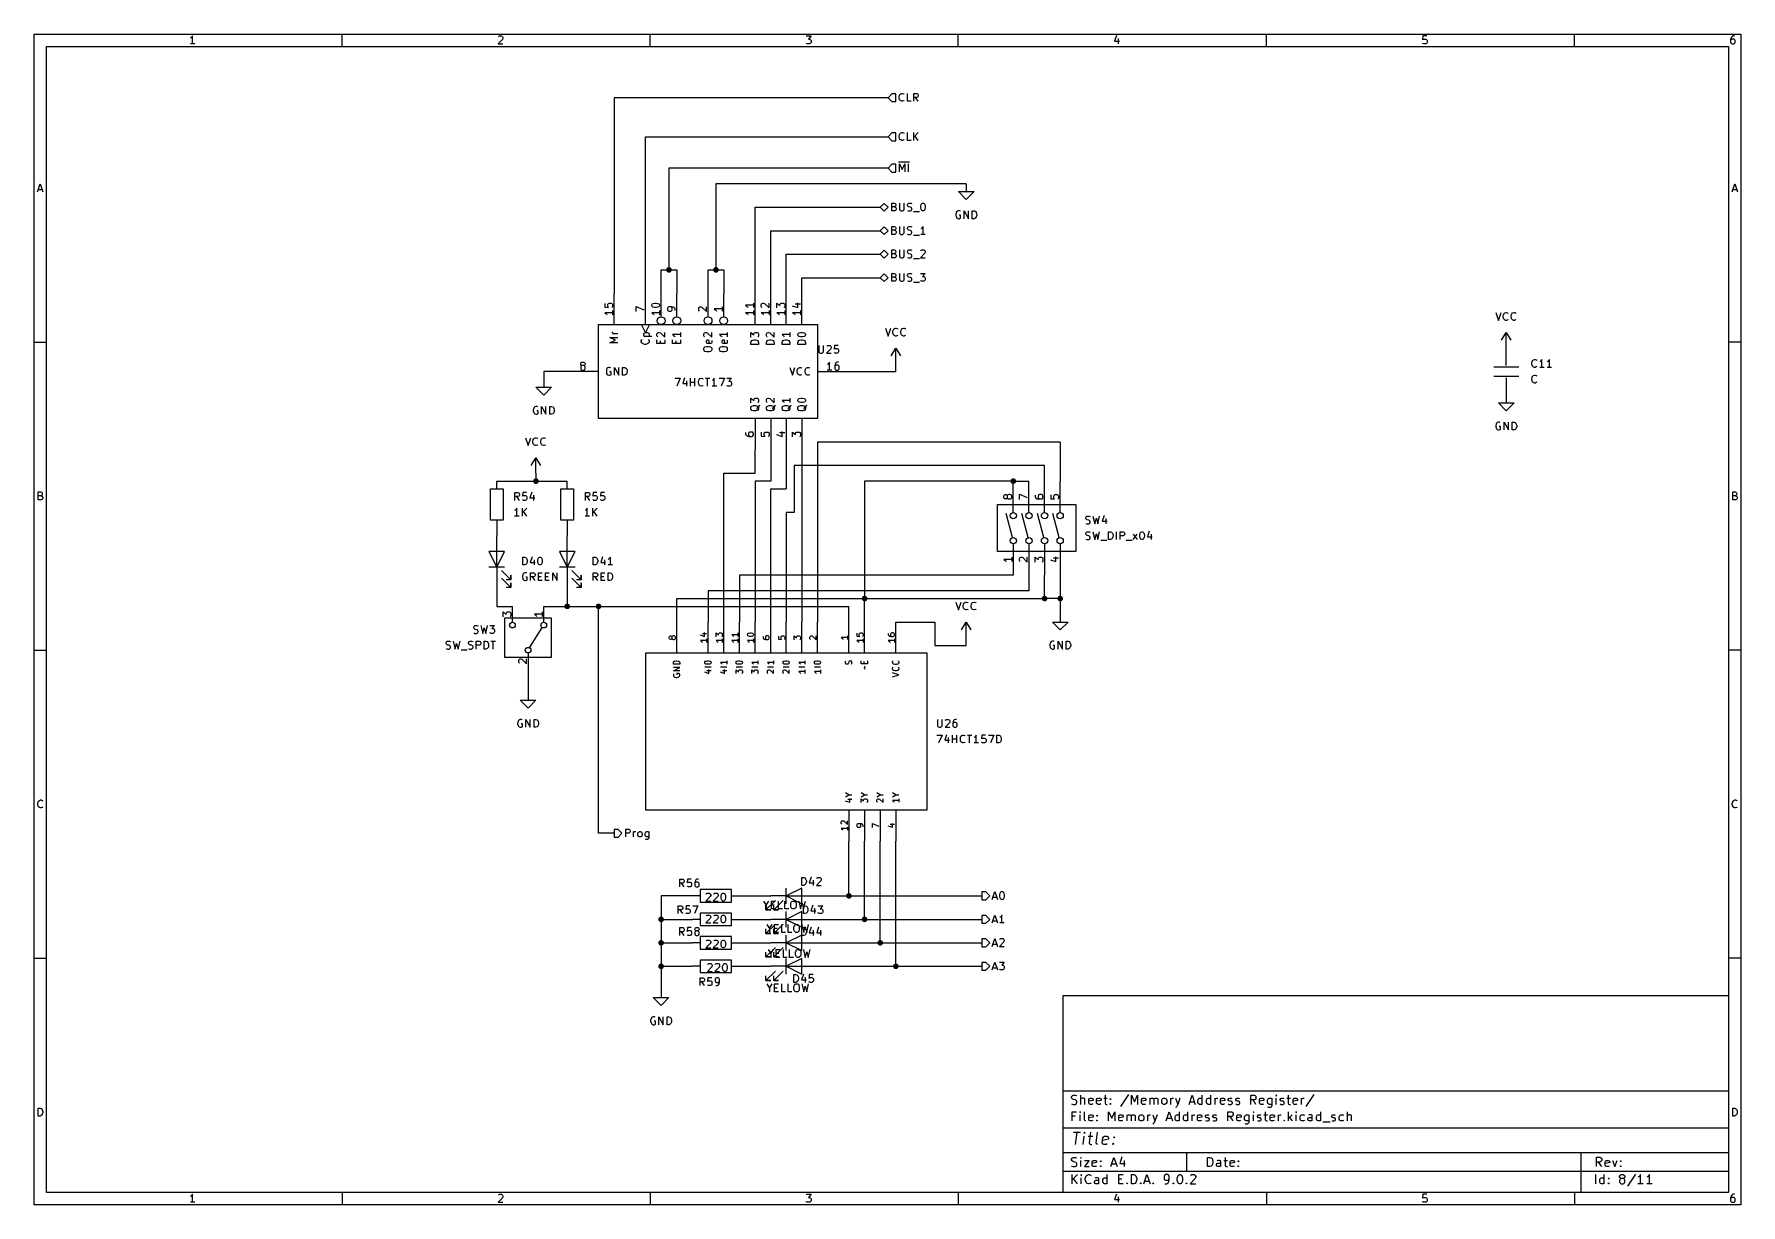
# Model space of a CAD drawing. Extents: x 0.4 to 11.3, y -7.9 to -0.4.
import ezdxf

# ---------------------------------------------------------------- set-up
doc = ezdxf.new("R2010")
doc.units = 0
doc.header["$MEASUREMENT"] = 0
for name, color, linetype in [('BROWN2', 54, 'CONTINUOUS'), ('CYAN2', 4, 'CONTINUOUS'), ('GREEN3', 91, 'CONTINUOUS'), ('LYELLOW', 51, 'CONTINUOUS'), ('RED2', 1, 'CONTINUOUS'), ('RED3', 11, 'CONTINUOUS')]:
    doc.layers.add(name, color=color, linetype=linetype)

msp = doc.modelspace()

# ---------------------------------------------------------------- linework, layer by layer
at = {"layer": 'BROWN2', "linetype": 'CONTINUOUS'}
for p, q in [((5.875, -0.775), (5.85, -0.8)), ((5.85, -0.8), (5.875, -0.825)), ((5.9, -0.775), (5.875, -0.775)), ((5.875, -0.825), (5.9, -0.825)), ((5.9, -0.825), (5.9, -0.775)), ((5.921, -0.794), (5.924, -0.785)), ((5.921, -0.801), (5.921, -0.794)), ((5.924, -0.811), (5.921, -0.801)), ((5.924, -0.785), (5.926, -0.78)), ((5.926, -0.816), (5.924, -0.811)), ((5.926, -0.78), (5.931, -0.775)), ((5.931, -0.82), (5.926, -0.816)), ((5.931, -0.775), (5.938, -0.773)), ((5.938, -0.823), (5.931, -0.82)), ((5.938, -0.773), (5.943, -0.773)), ((5.943, -0.823), (5.938, -0.823)), ((5.943, -0.773), (5.95, -0.775)), ((5.95, -0.82), (5.943, -0.823)), ((5.95, -0.775), (5.952, -0.778)), ((5.952, -0.818), (5.95, -0.82)), ((5.974, -0.823), (5.974, -0.773)), ((5.997, -0.823), (5.974, -0.823)), ((6.014, -0.823), (6.014, -0.773)), ((6.014, -0.773), (6.033, -0.773)), ((6.033, -0.799), (6.014, -0.799)), ((6.043, -0.823), (6.026, -0.799)), ((6.033, -0.773), (6.038, -0.775)), ((6.038, -0.797), (6.033, -0.799)), ((6.038, -0.775), (6.04, -0.778)), ((6.04, -0.794), (6.038, -0.797)), ((6.04, -0.778), (6.043, -0.782)), ((6.043, -0.789), (6.04, -0.794)), ((6.043, -0.782), (6.043, -0.789)), ((5.875, -1.025), (5.85, -1.05)), ((5.85, -1.05), (5.875, -1.075)), ((5.9, -1.025), (5.875, -1.025)), ((5.875, -1.075), (5.9, -1.075)), ((5.9, -1.075), (5.9, -1.025)), ((5.921, -1.044), (5.924, -1.035)), ((5.921, -1.051), (5.921, -1.044)), ((5.924, -1.061), (5.921, -1.051)), ((5.924, -1.035), (5.926, -1.03)), ((5.926, -1.066), (5.924, -1.061)), ((5.926, -1.03), (5.931, -1.025)), ((5.931, -1.07), (5.926, -1.066)), ((5.931, -1.025), (5.938, -1.023)), ((5.938, -1.073), (5.931, -1.07)), ((5.938, -1.023), (5.943, -1.023)), ((5.943, -1.073), (5.938, -1.073)), ((5.943, -1.023), (5.95, -1.025)), ((5.95, -1.07), (5.943, -1.073)), ((5.95, -1.025), (5.952, -1.028)), ((5.952, -1.068), (5.95, -1.07)), ((5.974, -1.073), (5.974, -1.023)), ((5.997, -1.073), (5.974, -1.073)), ((6.014, -1.073), (6.014, -1.023)), ((6.043, -1.023), (6.014, -1.051)), ((6.043, -1.073), (6.021, -1.044)), ((5.875, -1.225), (5.85, -1.25)), ((5.85, -1.25), (5.875, -1.275)), ((5.9, -1.225), (5.875, -1.225)), ((5.875, -1.275), (5.9, -1.275)), ((5.9, -1.275), (5.9, -1.225)), ((5.917, -1.209), (5.988, -1.209)), ((5.924, -1.273), (5.924, -1.223)), ((5.924, -1.223), (5.94, -1.259)), ((5.94, -1.259), (5.957, -1.223)), ((5.957, -1.223), (5.957, -1.273)), ((5.981, -1.273), (5.981, -1.223)), ((5.8, -1.5), (5.825, -1.475)), ((5.825, -1.525), (5.8, -1.5)), ((5.825, -1.475), (5.85, -1.5)), ((5.85, -1.5), (5.825, -1.525)), ((5.874, -1.523), (5.874, -1.473)), ((5.874, -1.473), (5.89, -1.473)), ((5.89, -1.497), (5.874, -1.497)), ((5.893, -1.523), (5.874, -1.523)), ((5.89, -1.473), (5.895, -1.475)), ((5.895, -1.494), (5.89, -1.497)), ((5.89, -1.497), (5.897, -1.499)), ((5.897, -1.52), (5.893, -1.523)), ((5.895, -1.475), (5.897, -1.478)), ((5.897, -1.492), (5.895, -1.494)), ((5.897, -1.478), (5.9, -1.482)), ((5.9, -1.487), (5.897, -1.492)), ((5.897, -1.499), (5.9, -1.501)), ((5.9, -1.518), (5.897, -1.52)), ((5.9, -1.482), (5.9, -1.487)), ((5.9, -1.501), (5.902, -1.506)), ((5.902, -1.513), (5.9, -1.518)), ((5.902, -1.506), (5.902, -1.513)), ((5.924, -1.473), (5.924, -1.513)), ((5.924, -1.513), (5.926, -1.518)), ((5.926, -1.518), (5.928, -1.52)), ((5.928, -1.52), (5.933, -1.523)), ((5.933, -1.523), (5.943, -1.523)), ((5.943, -1.523), (5.947, -1.52)), ((5.947, -1.52), (5.95, -1.518)), ((5.95, -1.518), (5.952, -1.513)), ((5.952, -1.513), (5.952, -1.473)), ((5.974, -1.482), (5.976, -1.478)), ((5.974, -1.487), (5.974, -1.482)), ((5.976, -1.492), (5.974, -1.487)), ((5.974, -1.52), (5.981, -1.523)), ((5.976, -1.478), (5.978, -1.475)), ((5.978, -1.494), (5.976, -1.492)), ((5.978, -1.475), (5.983, -1.473)), ((5.983, -1.497), (5.978, -1.494)), ((5.981, -1.523), (5.993, -1.523)), ((5.983, -1.473), (5.995, -1.473)), ((5.993, -1.499), (5.983, -1.497)), ((5.997, -1.501), (5.993, -1.499)), ((5.993, -1.523), (5.997, -1.52)), ((5.995, -1.473), (6.002, -1.475)), ((6, -1.504), (5.997, -1.501)), ((5.997, -1.52), (6, -1.518)), ((6.002, -1.509), (6, -1.504)), ((6, -1.518), (6.002, -1.513)), ((6.002, -1.513), (6.002, -1.509)), ((6.059, -1.492), (6.062, -1.482)), ((6.059, -1.504), (6.059, -1.492)), ((6.062, -1.513), (6.059, -1.504)), ((6.062, -1.482), (6.064, -1.478)), ((6.064, -1.518), (6.062, -1.513)), ((6.064, -1.478), (6.066, -1.475)), ((6.066, -1.52), (6.064, -1.518)), ((6.066, -1.475), (6.071, -1.473)), ((6.071, -1.523), (6.066, -1.52)), ((6.071, -1.473), (6.076, -1.473)), ((6.076, -1.523), (6.071, -1.523)), ((6.076, -1.473), (6.081, -1.475)), ((6.081, -1.52), (6.076, -1.523)), ((6.081, -1.475), (6.083, -1.478)), ((6.083, -1.518), (6.081, -1.52)), ((6.083, -1.478), (6.085, -1.482)), ((6.085, -1.513), (6.083, -1.518)), ((6.085, -1.482), (6.088, -1.492)), ((6.088, -1.504), (6.085, -1.513)), ((6.088, -1.492), (6.088, -1.504)), ((5.8, -1.65), (5.825, -1.625)), ((5.825, -1.625), (5.85, -1.65)), ((5.874, -1.673), (5.874, -1.623)), ((5.874, -1.623), (5.89, -1.623)), ((5.89, -1.623), (5.895, -1.625)), ((5.895, -1.625), (5.897, -1.628)), ((5.897, -1.628), (5.9, -1.632)), ((5.9, -1.632), (5.9, -1.637)), ((5.924, -1.623), (5.924, -1.663)), ((5.952, -1.663), (5.952, -1.623)), ((5.974, -1.632), (5.976, -1.628)), ((5.974, -1.637), (5.974, -1.632)), ((5.976, -1.628), (5.978, -1.625)), ((5.978, -1.625), (5.983, -1.623)), ((5.983, -1.623), (5.995, -1.623)), ((5.995, -1.623), (6.002, -1.625)), ((6.012, -1.528), (6.05, -1.528)), ((6.064, -1.635), (6.059, -1.637)), ((6.069, -1.63), (6.064, -1.635)), ((6.074, -1.623), (6.069, -1.63)), ((6.074, -1.673), (6.074, -1.623)), ((5.825, -1.675), (5.8, -1.65)), ((5.85, -1.65), (5.825, -1.675)), ((5.89, -1.647), (5.874, -1.647)), ((5.893, -1.673), (5.874, -1.673)), ((5.895, -1.644), (5.89, -1.647)), ((5.89, -1.647), (5.897, -1.649)), ((5.897, -1.67), (5.893, -1.673)), ((5.897, -1.642), (5.895, -1.644)), ((5.9, -1.637), (5.897, -1.642)), ((5.897, -1.649), (5.9, -1.651)), ((5.9, -1.668), (5.897, -1.67)), ((5.9, -1.651), (5.902, -1.656)), ((5.902, -1.663), (5.9, -1.668)), ((5.902, -1.656), (5.902, -1.663)), ((5.924, -1.663), (5.926, -1.668)), ((5.926, -1.668), (5.928, -1.67)), ((5.928, -1.67), (5.933, -1.673)), ((5.933, -1.673), (5.943, -1.673)), ((5.943, -1.673), (5.947, -1.67)), ((5.947, -1.67), (5.95, -1.668)), ((5.95, -1.668), (5.952, -1.663)), ((5.976, -1.642), (5.974, -1.637)), ((5.974, -1.67), (5.981, -1.673)), ((5.978, -1.644), (5.976, -1.642)), ((5.983, -1.647), (5.978, -1.644)), ((5.981, -1.673), (5.993, -1.673)), ((5.993, -1.649), (5.983, -1.647)), ((5.997, -1.651), (5.993, -1.649)), ((5.993, -1.673), (5.997, -1.67)), ((6, -1.654), (5.997, -1.651)), ((5.997, -1.67), (6, -1.668)), ((6.002, -1.659), (6, -1.654)), ((6, -1.668), (6.002, -1.663)), ((6.002, -1.663), (6.002, -1.659)), ((6.012, -1.678), (6.05, -1.678)), ((6.088, -1.673), (6.059, -1.673)), ((5.8, -1.8), (5.825, -1.775)), ((5.825, -1.825), (5.8, -1.8)), ((5.825, -1.775), (5.85, -1.8)), ((5.85, -1.8), (5.825, -1.825)), ((5.874, -1.823), (5.874, -1.773)), ((5.874, -1.773), (5.89, -1.773)), ((5.89, -1.797), (5.874, -1.797)), ((5.893, -1.823), (5.874, -1.823)), ((5.89, -1.773), (5.895, -1.775)), ((5.895, -1.794), (5.89, -1.797)), ((5.89, -1.797), (5.897, -1.799)), ((5.897, -1.82), (5.893, -1.823)), ((5.895, -1.775), (5.897, -1.778)), ((5.897, -1.792), (5.895, -1.794)), ((5.897, -1.778), (5.9, -1.782)), ((5.9, -1.787), (5.897, -1.792)), ((5.897, -1.799), (5.9, -1.801)), ((5.9, -1.818), (5.897, -1.82)), ((5.9, -1.782), (5.9, -1.787)), ((5.9, -1.801), (5.902, -1.806)), ((5.902, -1.813), (5.9, -1.818)), ((5.902, -1.806), (5.902, -1.813)), ((5.924, -1.773), (5.924, -1.813)), ((5.924, -1.813), (5.926, -1.818)), ((5.926, -1.818), (5.928, -1.82)), ((5.928, -1.82), (5.933, -1.823)), ((5.933, -1.823), (5.943, -1.823)), ((5.943, -1.823), (5.947, -1.82)), ((5.947, -1.82), (5.95, -1.818)), ((5.95, -1.818), (5.952, -1.813)), ((5.952, -1.813), (5.952, -1.773)), ((5.974, -1.782), (5.976, -1.778)), ((5.974, -1.787), (5.974, -1.782)), ((5.976, -1.792), (5.974, -1.787)), ((5.974, -1.82), (5.981, -1.823)), ((5.976, -1.778), (5.978, -1.775)), ((5.978, -1.794), (5.976, -1.792)), ((5.978, -1.775), (5.983, -1.773)), ((5.983, -1.797), (5.978, -1.794)), ((5.981, -1.823), (5.993, -1.823)), ((5.983, -1.773), (5.995, -1.773)), ((5.993, -1.799), (5.983, -1.797)), ((5.997, -1.801), (5.993, -1.799)), ((5.993, -1.823), (5.997, -1.82)), ((5.995, -1.773), (6.002, -1.775)), ((6, -1.804), (5.997, -1.801)), ((5.997, -1.82), (6, -1.818)), ((6.002, -1.809), (6, -1.804)), ((6, -1.818), (6.002, -1.813)), ((6.002, -1.813), (6.002, -1.809)), ((6.012, -1.828), (6.05, -1.828)), ((6.085, -1.794), (6.057, -1.823)), ((6.057, -1.823), (6.088, -1.823)), ((6.059, -1.778), (6.062, -1.775)), ((6.062, -1.775), (6.066, -1.773)), ((6.066, -1.773), (6.078, -1.773)), ((6.078, -1.773), (6.083, -1.775)), ((6.083, -1.775), (6.085, -1.778)), ((6.085, -1.778), (6.088, -1.782)), ((6.088, -1.787), (6.085, -1.794)), ((6.088, -1.782), (6.088, -1.787)), ((5.8, -1.95), (5.825, -1.925)), ((5.825, -1.975), (5.8, -1.95)), ((5.825, -1.925), (5.85, -1.95)), ((5.85, -1.95), (5.825, -1.975)), ((5.874, -1.973), (5.874, -1.923)), ((5.874, -1.923), (5.89, -1.923)), ((5.89, -1.947), (5.874, -1.947)), ((5.89, -1.923), (5.895, -1.925)), ((5.895, -1.944), (5.89, -1.947)), ((5.89, -1.947), (5.897, -1.949)), ((5.895, -1.925), (5.897, -1.928)), ((5.897, -1.942), (5.895, -1.944)), ((5.897, -1.928), (5.9, -1.932)), ((5.9, -1.937), (5.897, -1.942)), ((5.897, -1.949), (5.9, -1.951)), ((5.9, -1.932), (5.9, -1.937)), ((5.9, -1.951), (5.902, -1.956)), ((5.902, -1.956), (5.902, -1.963)), ((5.924, -1.923), (5.924, -1.963)), ((5.952, -1.963), (5.952, -1.923)), ((5.974, -1.932), (5.976, -1.928)), ((5.974, -1.937), (5.974, -1.932)), ((5.976, -1.942), (5.974, -1.937)), ((5.976, -1.928), (5.978, -1.925)), ((5.978, -1.944), (5.976, -1.942)), ((5.978, -1.925), (5.983, -1.923)), ((5.983, -1.947), (5.978, -1.944)), ((5.983, -1.923), (5.995, -1.923)), ((5.993, -1.949), (5.983, -1.947)), ((5.997, -1.951), (5.993, -1.949)), ((5.995, -1.923), (6.002, -1.925)), ((6, -1.954), (5.997, -1.951)), ((6.002, -1.959), (6, -1.954)), ((6.002, -1.963), (6.002, -1.959)), ((6.057, -1.923), (6.088, -1.923)), ((6.088, -1.923), (6.071, -1.942)), ((6.071, -1.942), (6.078, -1.942)), ((6.078, -1.942), (6.083, -1.944)), ((6.083, -1.944), (6.085, -1.947)), ((6.085, -1.947), (6.088, -1.951)), ((6.088, -1.951), (6.088, -1.963)), ((5.893, -1.973), (5.874, -1.973)), ((5.897, -1.97), (5.893, -1.973)), ((5.9, -1.968), (5.897, -1.97)), ((5.902, -1.963), (5.9, -1.968)), ((5.924, -1.963), (5.926, -1.968)), ((5.926, -1.968), (5.928, -1.97)), ((5.928, -1.97), (5.933, -1.973)), ((5.933, -1.973), (5.943, -1.973)), ((5.943, -1.973), (5.947, -1.97)), ((5.947, -1.97), (5.95, -1.968)), ((5.95, -1.968), (5.952, -1.963)), ((5.974, -1.97), (5.981, -1.973)), ((5.981, -1.973), (5.993, -1.973)), ((5.993, -1.973), (5.997, -1.97)), ((5.997, -1.97), (6, -1.968)), ((6, -1.968), (6.002, -1.963)), ((6.012, -1.978), (6.05, -1.978)), ((6.059, -1.97), (6.057, -1.968)), ((6.064, -1.973), (6.059, -1.97)), ((6.078, -1.973), (6.064, -1.973)), ((6.083, -1.97), (6.078, -1.973)), ((6.085, -1.968), (6.083, -1.97)), ((6.088, -1.963), (6.085, -1.968)), ((4.125, -5.475), (4.1, -5.475)), ((4.1, -5.475), (4.1, -5.525)), ((4.1, -5.525), (4.125, -5.525)), ((4.15, -5.5), (4.125, -5.475)), ((4.125, -5.525), (4.15, -5.5)), ((4.174, -5.523), (4.174, -5.473)), ((4.174, -5.473), (4.193, -5.473)), ((4.193, -5.499), (4.174, -5.499)), ((4.193, -5.473), (4.197, -5.475)), ((4.197, -5.497), (4.193, -5.499)), ((4.197, -5.475), (4.2, -5.478)), ((4.2, -5.494), (4.197, -5.497)), ((4.2, -5.478), (4.202, -5.482)), ((4.202, -5.489), (4.2, -5.494)), ((4.202, -5.482), (4.202, -5.489)), ((4.224, -5.523), (4.224, -5.489)), ((4.224, -5.499), (4.226, -5.494)), ((4.226, -5.494), (4.228, -5.492)), ((4.228, -5.492), (4.233, -5.489)), ((4.233, -5.489), (4.238, -5.489)), ((4.252, -5.499), (4.254, -5.494)), ((4.252, -5.513), (4.252, -5.499)), ((4.254, -5.518), (4.252, -5.513)), ((4.254, -5.494), (4.257, -5.492)), ((4.257, -5.52), (4.254, -5.518)), ((4.257, -5.492), (4.262, -5.489)), ((4.262, -5.523), (4.257, -5.52)), ((4.262, -5.489), (4.269, -5.489)), ((4.269, -5.523), (4.262, -5.523)), ((4.269, -5.489), (4.274, -5.492)), ((4.274, -5.52), (4.269, -5.523)), ((4.274, -5.492), (4.276, -5.494)), ((4.276, -5.518), (4.274, -5.52)), ((4.276, -5.494), (4.278, -5.499)), ((4.278, -5.513), (4.276, -5.518)), ((4.278, -5.499), (4.278, -5.513)), ((4.297, -5.499), (4.3, -5.494)), ((4.297, -5.513), (4.297, -5.499)), ((4.3, -5.518), (4.297, -5.513)), ((4.3, -5.494), (4.302, -5.492)), ((4.302, -5.52), (4.3, -5.518)), ((4.304, -5.539), (4.3, -5.537)), ((4.302, -5.492), (4.307, -5.489)), ((4.307, -5.523), (4.302, -5.52)), ((4.312, -5.539), (4.304, -5.539)), ((4.307, -5.489), (4.316, -5.489)), ((4.316, -5.523), (4.307, -5.523)), ((4.316, -5.537), (4.312, -5.539)), ((4.316, -5.489), (4.321, -5.492)), ((4.321, -5.52), (4.316, -5.523)), ((4.319, -5.535), (4.316, -5.537)), ((4.321, -5.53), (4.319, -5.535)), ((4.321, -5.489), (4.321, -5.53)), ((6.475, -5.875), (6.45, -5.875)), ((6.45, -5.875), (6.45, -5.925)), ((6.5, -5.9), (6.475, -5.875)), ((6.516, -5.923), (6.533, -5.873)), ((6.533, -5.873), (6.55, -5.923)), ((6.564, -5.892), (6.566, -5.882)), ((6.566, -5.882), (6.569, -5.878)), ((6.569, -5.878), (6.571, -5.875)), ((6.571, -5.875), (6.576, -5.873)), ((6.576, -5.873), (6.581, -5.873)), ((6.581, -5.873), (6.585, -5.875)), ((6.585, -5.875), (6.588, -5.878)), ((6.588, -5.878), (6.59, -5.882)), ((6.59, -5.882), (6.593, -5.892)), ((6.45, -5.925), (6.475, -5.925)), ((6.475, -5.925), (6.5, -5.9)), ((6.521, -5.909), (6.545, -5.909)), ((6.564, -5.904), (6.564, -5.892)), ((6.566, -5.913), (6.564, -5.904)), ((6.569, -5.918), (6.566, -5.913)), ((6.571, -5.92), (6.569, -5.918)), ((6.576, -5.923), (6.571, -5.92)), ((6.581, -5.923), (6.576, -5.923)), ((6.585, -5.92), (6.581, -5.923)), ((6.588, -5.918), (6.585, -5.92)), ((6.59, -5.913), (6.588, -5.918)), ((6.593, -5.904), (6.59, -5.913)), ((6.593, -5.892), (6.593, -5.904)), ((6.475, -6.025), (6.45, -6.025)), ((6.45, -6.025), (6.45, -6.075)), ((6.45, -6.075), (6.475, -6.075)), ((6.5, -6.05), (6.475, -6.025)), ((6.475, -6.075), (6.5, -6.05)), ((6.516, -6.073), (6.533, -6.023)), ((6.521, -6.059), (6.545, -6.059)), ((6.533, -6.023), (6.55, -6.073)), ((6.569, -6.035), (6.564, -6.037)), ((6.593, -6.073), (6.564, -6.073)), ((6.574, -6.03), (6.569, -6.035)), ((6.578, -6.023), (6.574, -6.03)), ((6.578, -6.073), (6.578, -6.023)), ((6.475, -6.175), (6.45, -6.175)), ((6.45, -6.175), (6.45, -6.225)), ((6.5, -6.2), (6.475, -6.175)), ((6.475, -6.225), (6.5, -6.2)), ((6.516, -6.223), (6.533, -6.173)), ((6.521, -6.209), (6.545, -6.209)), ((6.533, -6.173), (6.55, -6.223)), ((6.59, -6.194), (6.562, -6.223)), ((6.564, -6.178), (6.566, -6.175)), ((6.566, -6.175), (6.571, -6.173)), ((6.571, -6.173), (6.583, -6.173)), ((6.583, -6.173), (6.588, -6.175)), ((6.588, -6.175), (6.59, -6.178)), ((6.59, -6.178), (6.593, -6.182)), ((6.593, -6.187), (6.59, -6.194)), ((6.593, -6.182), (6.593, -6.187)), ((6.45, -6.225), (6.475, -6.225)), ((6.475, -6.325), (6.45, -6.325)), ((6.45, -6.325), (6.45, -6.375)), ((6.5, -6.35), (6.475, -6.325)), ((6.516, -6.373), (6.533, -6.323)), ((6.533, -6.323), (6.55, -6.373)), ((6.562, -6.223), (6.593, -6.223)), ((6.562, -6.323), (6.593, -6.323)), ((6.593, -6.323), (6.576, -6.342)), ((6.45, -6.375), (6.475, -6.375)), ((6.475, -6.375), (6.5, -6.35)), ((6.521, -6.359), (6.545, -6.359)), ((6.564, -6.37), (6.562, -6.368)), ((6.569, -6.373), (6.564, -6.37)), ((6.583, -6.373), (6.569, -6.373)), ((6.576, -6.342), (6.583, -6.342)), ((6.583, -6.342), (6.588, -6.344)), ((6.588, -6.37), (6.583, -6.373)), ((6.588, -6.344), (6.59, -6.347)), ((6.59, -6.368), (6.588, -6.37)), ((6.59, -6.347), (6.593, -6.351)), ((6.593, -6.363), (6.59, -6.368)), ((6.593, -6.351), (6.593, -6.363))]:
    msp.add_line(p, q, dxfattribs=at)
at = {"layer": 'CYAN2', "linetype": 'CONTINUOUS'}
for p, q in [((6.293, -1.525), (6.288, -1.53)), ((6.3, -1.523), (6.293, -1.525)), ((6.307, -1.523), (6.3, -1.523)), ((6.312, -1.525), (6.307, -1.523)), ((6.336, -1.573), (6.336, -1.523)), ((6.336, -1.523), (6.364, -1.573)), ((6.364, -1.573), (6.364, -1.523)), ((6.388, -1.573), (6.388, -1.523)), ((6.388, -1.523), (6.4, -1.523)), ((6.4, -1.523), (6.407, -1.525)), ((6.407, -1.525), (6.412, -1.53)), ((6.286, -1.535), (6.283, -1.544)), ((6.283, -1.544), (6.283, -1.551)), ((6.283, -1.551), (6.286, -1.561)), ((6.288, -1.53), (6.286, -1.535)), ((6.286, -1.561), (6.288, -1.566)), ((6.288, -1.566), (6.293, -1.57)), ((6.293, -1.57), (6.3, -1.573)), ((6.3, -1.573), (6.305, -1.573)), ((6.314, -1.551), (6.305, -1.551)), ((6.305, -1.573), (6.312, -1.57)), ((6.312, -1.57), (6.314, -1.568)), ((6.314, -1.568), (6.314, -1.551)), ((6.4, -1.573), (6.388, -1.573)), ((6.407, -1.57), (6.4, -1.573)), ((6.412, -1.566), (6.407, -1.57)), ((6.412, -1.53), (6.414, -1.535)), ((6.414, -1.561), (6.412, -1.566)), ((6.414, -1.535), (6.417, -1.544)), ((6.417, -1.551), (6.414, -1.561)), ((6.417, -1.544), (6.417, -1.551)), ((9.733, -2.173), (9.75, -2.223)), ((9.733, -2.173), (9.75, -2.223)), ((9.75, -2.223), (9.767, -2.173)), ((9.75, -2.223), (9.767, -2.173)), ((9.783, -2.185), (9.786, -2.18)), ((9.783, -2.185), (9.786, -2.18)), ((9.786, -2.18), (9.79, -2.175)), ((9.786, -2.18), (9.79, -2.175)), ((9.79, -2.175), (9.798, -2.173)), ((9.79, -2.175), (9.798, -2.173)), ((9.798, -2.173), (9.802, -2.173)), ((9.798, -2.173), (9.802, -2.173)), ((9.802, -2.173), (9.81, -2.175)), ((9.802, -2.173), (9.81, -2.175)), ((9.81, -2.175), (9.812, -2.178)), ((9.81, -2.175), (9.812, -2.178)), ((9.833, -2.185), (9.836, -2.18)), ((9.833, -2.185), (9.836, -2.18)), ((9.836, -2.18), (9.84, -2.175)), ((9.836, -2.18), (9.84, -2.175)), ((9.84, -2.175), (9.848, -2.173)), ((9.84, -2.175), (9.848, -2.173)), ((9.848, -2.173), (9.852, -2.173)), ((9.848, -2.173), (9.852, -2.173)), ((9.852, -2.173), (9.86, -2.175)), ((9.852, -2.173), (9.86, -2.175)), ((9.86, -2.175), (9.862, -2.178)), ((9.86, -2.175), (9.862, -2.178)), ((5.833, -2.273), (5.85, -2.323)), ((5.85, -2.323), (5.867, -2.273)), ((5.881, -2.294), (5.883, -2.285)), ((5.883, -2.285), (5.886, -2.28)), ((5.886, -2.28), (5.89, -2.275)), ((5.89, -2.275), (5.898, -2.273)), ((5.898, -2.273), (5.902, -2.273)), ((5.902, -2.273), (5.91, -2.275)), ((5.91, -2.275), (5.912, -2.278)), ((5.931, -2.294), (5.933, -2.285)), ((5.933, -2.285), (5.936, -2.28)), ((5.936, -2.28), (5.94, -2.275)), ((5.94, -2.275), (5.948, -2.273)), ((5.948, -2.273), (5.952, -2.273)), ((5.952, -2.273), (5.96, -2.275)), ((5.96, -2.275), (5.962, -2.278)), ((9.781, -2.194), (9.783, -2.185)), ((9.781, -2.194), (9.783, -2.185)), ((9.781, -2.201), (9.781, -2.194)), ((9.781, -2.201), (9.781, -2.194)), ((9.783, -2.211), (9.781, -2.201)), ((9.783, -2.211), (9.781, -2.201)), ((9.786, -2.216), (9.783, -2.211)), ((9.786, -2.216), (9.783, -2.211)), ((9.79, -2.22), (9.786, -2.216)), ((9.79, -2.22), (9.786, -2.216)), ((9.798, -2.223), (9.79, -2.22)), ((9.798, -2.223), (9.79, -2.22)), ((9.802, -2.223), (9.798, -2.223)), ((9.802, -2.223), (9.798, -2.223)), ((9.81, -2.22), (9.802, -2.223)), ((9.81, -2.22), (9.802, -2.223)), ((9.812, -2.218), (9.81, -2.22)), ((9.812, -2.218), (9.81, -2.22)), ((9.831, -2.194), (9.833, -2.185)), ((9.831, -2.194), (9.833, -2.185)), ((9.831, -2.201), (9.831, -2.194)), ((9.831, -2.201), (9.831, -2.194)), ((9.833, -2.211), (9.831, -2.201)), ((9.833, -2.211), (9.831, -2.201)), ((9.836, -2.216), (9.833, -2.211)), ((9.836, -2.216), (9.833, -2.211)), ((9.84, -2.22), (9.836, -2.216)), ((9.84, -2.22), (9.836, -2.216)), ((9.848, -2.223), (9.84, -2.22)), ((9.848, -2.223), (9.84, -2.22)), ((9.852, -2.223), (9.848, -2.223)), ((9.852, -2.223), (9.848, -2.223)), ((9.86, -2.22), (9.852, -2.223)), ((9.86, -2.22), (9.852, -2.223)), ((9.862, -2.218), (9.86, -2.22)), ((9.862, -2.218), (9.86, -2.22)), ((4.109, -2.35), (4.073, -2.333)), ((4.073, -2.333), (4.123, -2.333)), ((4.073, -2.366), (4.109, -2.35)), ((4.123, -2.366), (4.073, -2.366)), ((4.09, -2.3), (4.09, -2.295)), ((4.092, -2.304), (4.09, -2.3)), ((4.123, -2.309), (4.09, -2.309)), ((4.095, -2.307), (4.092, -2.304)), ((4.099, -2.309), (4.095, -2.307)), ((4.273, -2.354), (4.276, -2.347)), ((4.273, -2.359), (4.273, -2.354)), ((4.276, -2.366), (4.273, -2.359)), ((4.276, -2.347), (4.278, -2.345)), ((4.28, -2.371), (4.276, -2.366)), ((4.285, -2.373), (4.28, -2.371)), ((4.295, -2.376), (4.285, -2.373)), ((4.29, -2.309), (4.292, -2.304)), ((4.29, -2.319), (4.29, -2.309)), ((4.292, -2.323), (4.29, -2.319)), ((4.29, -2.323), (4.34, -2.323)), ((4.292, -2.304), (4.295, -2.302)), ((4.295, -2.302), (4.299, -2.3)), ((4.302, -2.376), (4.295, -2.376)), ((4.299, -2.3), (4.314, -2.3)), ((4.311, -2.373), (4.302, -2.376)), ((4.316, -2.371), (4.311, -2.373)), ((4.314, -2.3), (4.318, -2.302)), ((4.321, -2.366), (4.316, -2.371)), ((4.318, -2.302), (4.321, -2.304)), ((4.318, -2.345), (4.321, -2.347)), ((4.321, -2.304), (4.323, -2.309)), ((4.323, -2.319), (4.321, -2.323)), ((4.321, -2.347), (4.323, -2.354)), ((4.323, -2.359), (4.321, -2.366)), ((4.323, -2.309), (4.323, -2.319)), ((4.323, -2.354), (4.323, -2.359)), ((4.373, -2.309), (4.376, -2.304)), ((4.373, -2.321), (4.373, -2.309)), ((4.376, -2.326), (4.373, -2.321)), ((4.373, -2.371), (4.373, -2.347)), ((4.423, -2.371), (4.373, -2.371)), ((4.376, -2.304), (4.378, -2.302)), ((4.378, -2.328), (4.376, -2.326)), ((4.378, -2.302), (4.383, -2.3)), ((4.383, -2.3), (4.387, -2.3)), ((4.387, -2.3), (4.395, -2.302)), ((4.395, -2.302), (4.423, -2.33)), ((4.397, -2.371), (4.397, -2.354)), ((4.423, -2.33), (4.423, -2.3)), ((4.423, -2.347), (4.423, -2.371)), ((4.523, -2.314), (4.473, -2.314)), ((4.473, -2.314), (4.48, -2.319)), ((4.473, -2.371), (4.473, -2.347)), ((4.523, -2.371), (4.473, -2.371)), ((4.48, -2.319), (4.485, -2.323)), ((4.485, -2.323), (4.487, -2.328)), ((4.497, -2.371), (4.497, -2.354)), ((4.523, -2.3), (4.523, -2.328)), ((4.523, -2.347), (4.523, -2.371)), ((4.673, -2.309), (4.676, -2.304)), ((4.673, -2.321), (4.673, -2.309)), ((4.676, -2.326), (4.673, -2.321)), ((4.673, -2.402), (4.676, -2.397)), ((4.676, -2.304), (4.678, -2.302)), ((4.678, -2.328), (4.676, -2.326)), ((4.676, -2.397), (4.68, -2.392)), ((4.678, -2.302), (4.683, -2.3)), ((4.68, -2.392), (4.69, -2.39)), ((4.683, -2.3), (4.687, -2.3)), ((4.687, -2.3), (4.695, -2.302)), ((4.69, -2.354), (4.692, -2.35)), ((4.69, -2.364), (4.69, -2.354)), ((4.692, -2.369), (4.69, -2.364)), ((4.69, -2.39), (4.706, -2.39)), ((4.692, -2.35), (4.697, -2.347)), ((4.697, -2.371), (4.692, -2.369)), ((4.695, -2.302), (4.723, -2.33)), ((4.697, -2.347), (4.702, -2.347)), ((4.716, -2.371), (4.697, -2.371)), ((4.702, -2.347), (4.706, -2.371)), ((4.706, -2.39), (4.716, -2.392)), ((4.721, -2.369), (4.716, -2.371)), ((4.716, -2.392), (4.721, -2.397)), ((4.721, -2.35), (4.723, -2.354)), ((4.723, -2.364), (4.721, -2.369)), ((4.721, -2.397), (4.723, -2.402)), ((4.723, -2.33), (4.723, -2.3)), ((4.723, -2.354), (4.723, -2.364)), ((4.823, -2.314), (4.773, -2.314)), ((4.773, -2.314), (4.78, -2.319)), ((4.773, -2.402), (4.776, -2.397)), ((4.776, -2.397), (4.78, -2.392)), ((4.78, -2.319), (4.785, -2.323)), ((4.78, -2.392), (4.79, -2.39)), ((4.785, -2.323), (4.787, -2.328)), ((4.79, -2.354), (4.792, -2.35)), ((4.79, -2.364), (4.79, -2.354)), ((4.792, -2.369), (4.79, -2.364)), ((4.79, -2.39), (4.806, -2.39)), ((4.792, -2.35), (4.797, -2.347)), ((4.797, -2.371), (4.792, -2.369)), ((4.797, -2.347), (4.802, -2.347)), ((4.816, -2.371), (4.797, -2.371)), ((4.802, -2.347), (4.806, -2.371)), ((4.806, -2.39), (4.816, -2.392)), ((4.821, -2.369), (4.816, -2.371)), ((4.816, -2.392), (4.821, -2.397)), ((4.821, -2.35), (4.823, -2.354)), ((4.823, -2.364), (4.821, -2.369)), ((4.821, -2.397), (4.823, -2.402)), ((4.823, -2.3), (4.823, -2.328)), ((4.823, -2.354), (4.823, -2.364)), ((4.973, -2.33), (4.973, -2.3)), ((4.973, -2.3), (4.992, -2.316)), ((4.973, -2.364), (4.976, -2.357)), ((4.973, -2.376), (4.973, -2.364)), ((5.023, -2.376), (4.973, -2.376)), ((4.976, -2.357), (4.98, -2.352)), ((4.98, -2.352), (4.985, -2.35)), ((4.985, -2.35), (4.995, -2.347)), ((4.992, -2.309), (4.995, -2.304)), ((4.992, -2.316), (4.992, -2.309)), ((4.995, -2.304), (4.997, -2.302)), ((4.995, -2.347), (5.002, -2.347)), ((4.997, -2.302), (5.002, -2.3)), ((5.002, -2.3), (5.014, -2.3)), ((5.002, -2.347), (5.011, -2.35)), ((5.011, -2.35), (5.016, -2.352)), ((5.014, -2.3), (5.018, -2.302)), ((5.016, -2.352), (5.021, -2.357)), ((5.018, -2.302), (5.021, -2.304)), ((5.021, -2.328), (5.018, -2.33)), ((5.021, -2.304), (5.023, -2.309)), ((5.023, -2.323), (5.021, -2.328)), ((5.021, -2.357), (5.023, -2.364)), ((5.023, -2.309), (5.023, -2.323)), ((5.023, -2.364), (5.023, -2.376)), ((5.073, -2.309), (5.076, -2.304)), ((5.073, -2.321), (5.073, -2.309)), ((5.076, -2.326), (5.073, -2.321)), ((5.073, -2.364), (5.076, -2.357)), ((5.073, -2.376), (5.073, -2.364)), ((5.123, -2.376), (5.073, -2.376)), ((5.076, -2.304), (5.078, -2.302)), ((5.078, -2.328), (5.076, -2.326)), ((5.076, -2.357), (5.08, -2.352)), ((5.078, -2.302), (5.083, -2.3)), ((5.08, -2.352), (5.085, -2.35)), ((5.083, -2.3), (5.087, -2.3)), ((5.085, -2.35), (5.095, -2.347)), ((5.087, -2.3), (5.095, -2.302)), ((5.095, -2.302), (5.123, -2.33)), ((5.095, -2.347), (5.102, -2.347)), ((5.102, -2.347), (5.111, -2.35)), ((5.111, -2.35), (5.116, -2.352)), ((5.116, -2.352), (5.121, -2.357)), ((5.121, -2.357), (5.123, -2.364)), ((5.123, -2.33), (5.123, -2.3)), ((5.123, -2.364), (5.123, -2.376)), ((5.223, -2.314), (5.173, -2.314)), ((5.173, -2.314), (5.18, -2.319)), ((5.173, -2.364), (5.176, -2.357)), ((5.173, -2.376), (5.173, -2.364)), ((5.223, -2.376), (5.173, -2.376)), ((5.176, -2.357), (5.18, -2.352)), ((5.18, -2.319), (5.185, -2.323)), ((5.18, -2.352), (5.185, -2.35)), ((5.185, -2.323), (5.187, -2.328)), ((5.185, -2.35), (5.195, -2.347)), ((5.195, -2.347), (5.202, -2.347)), ((5.202, -2.347), (5.211, -2.35)), ((5.211, -2.35), (5.216, -2.352)), ((5.216, -2.352), (5.221, -2.357)), ((5.221, -2.357), (5.223, -2.364)), ((5.223, -2.3), (5.223, -2.328)), ((5.223, -2.364), (5.223, -2.376)), ((5.273, -2.311), (5.276, -2.307)), ((5.273, -2.316), (5.273, -2.311)), ((5.276, -2.321), (5.273, -2.316)), ((5.273, -2.364), (5.276, -2.357)), ((5.273, -2.376), (5.273, -2.364)), ((5.323, -2.376), (5.273, -2.376)), ((5.276, -2.307), (5.278, -2.304)), ((5.278, -2.323), (5.276, -2.321)), ((5.276, -2.357), (5.28, -2.352)), ((5.278, -2.304), (5.283, -2.302)), ((5.283, -2.326), (5.278, -2.323)), ((5.28, -2.352), (5.285, -2.35)), ((5.283, -2.302), (5.292, -2.3)), ((5.292, -2.328), (5.283, -2.326)), ((5.285, -2.35), (5.295, -2.347)), ((5.292, -2.3), (5.304, -2.3)), ((5.304, -2.328), (5.292, -2.328)), ((5.295, -2.347), (5.302, -2.347)), ((5.302, -2.347), (5.311, -2.35)), ((5.304, -2.3), (5.314, -2.302)), ((5.314, -2.326), (5.304, -2.328)), ((5.311, -2.35), (5.316, -2.352)), ((5.314, -2.302), (5.318, -2.304)), ((5.318, -2.323), (5.314, -2.326)), ((5.316, -2.352), (5.321, -2.357)), ((5.318, -2.304), (5.321, -2.307)), ((5.321, -2.321), (5.318, -2.323)), ((5.321, -2.307), (5.323, -2.311)), ((5.323, -2.316), (5.321, -2.321)), ((5.321, -2.357), (5.323, -2.364)), ((5.323, -2.311), (5.323, -2.316)), ((5.323, -2.364), (5.323, -2.376)), ((5.408, -2.383), (5.408, -2.423)), ((5.437, -2.423), (5.437, -2.383)), ((5.458, -2.388), (5.46, -2.385)), ((5.46, -2.385), (5.465, -2.383)), ((5.465, -2.383), (5.477, -2.383)), ((5.477, -2.383), (5.482, -2.385)), ((5.482, -2.385), (5.484, -2.388)), ((5.484, -2.388), (5.487, -2.392)), ((5.487, -2.397), (5.484, -2.404)), ((5.487, -2.392), (5.487, -2.397)), ((5.508, -2.383), (5.506, -2.407)), ((5.532, -2.383), (5.508, -2.383)), ((5.881, -2.301), (5.881, -2.294)), ((5.883, -2.311), (5.881, -2.301)), ((5.886, -2.316), (5.883, -2.311)), ((5.89, -2.32), (5.886, -2.316)), ((5.898, -2.323), (5.89, -2.32)), ((5.902, -2.323), (5.898, -2.323)), ((5.91, -2.32), (5.902, -2.323)), ((5.912, -2.318), (5.91, -2.32)), ((5.931, -2.301), (5.931, -2.294)), ((5.933, -2.311), (5.931, -2.301)), ((5.936, -2.316), (5.933, -2.311)), ((5.94, -2.32), (5.936, -2.316)), ((5.948, -2.323), (5.94, -2.32)), ((5.952, -2.323), (5.948, -2.323)), ((5.96, -2.32), (5.952, -2.323)), ((5.962, -2.318), (5.96, -2.32)), ((4.673, -2.411), (4.673, -2.402)), ((4.676, -2.416), (4.673, -2.411)), ((4.68, -2.421), (4.676, -2.416)), ((4.69, -2.423), (4.68, -2.421)), ((4.706, -2.423), (4.69, -2.423)), ((4.716, -2.421), (4.706, -2.423)), ((4.721, -2.416), (4.716, -2.421)), ((4.723, -2.411), (4.721, -2.416)), ((4.723, -2.402), (4.723, -2.411)), ((4.773, -2.411), (4.773, -2.402)), ((4.776, -2.416), (4.773, -2.411)), ((4.78, -2.421), (4.776, -2.416)), ((4.79, -2.423), (4.78, -2.421)), ((4.806, -2.423), (4.79, -2.423)), ((4.816, -2.421), (4.806, -2.423)), ((4.821, -2.416), (4.816, -2.421)), ((4.823, -2.411), (4.821, -2.416)), ((4.823, -2.402), (4.823, -2.411)), ((5.408, -2.423), (5.41, -2.428)), ((5.41, -2.428), (5.413, -2.43)), ((5.413, -2.43), (5.418, -2.433)), ((5.418, -2.433), (5.427, -2.433)), ((5.427, -2.433), (5.432, -2.43)), ((5.432, -2.43), (5.434, -2.428)), ((5.434, -2.428), (5.437, -2.423)), ((5.484, -2.404), (5.456, -2.433)), ((5.456, -2.433), (5.487, -2.433)), ((5.506, -2.407), (5.508, -2.404)), ((5.508, -2.43), (5.506, -2.428)), ((5.508, -2.404), (5.513, -2.402)), ((5.513, -2.433), (5.508, -2.43)), ((5.513, -2.402), (5.525, -2.402)), ((5.525, -2.433), (5.513, -2.433)), ((5.525, -2.402), (5.53, -2.404)), ((5.53, -2.43), (5.525, -2.433)), ((5.53, -2.404), (5.532, -2.407)), ((5.532, -2.428), (5.53, -2.43)), ((5.532, -2.407), (5.534, -2.411)), ((5.534, -2.423), (5.532, -2.428)), ((5.534, -2.411), (5.534, -2.423)), ((9.964, -2.494), (9.966, -2.485)), ((9.964, -2.494), (9.966, -2.485)), ((9.964, -2.501), (9.964, -2.494)), ((9.964, -2.501), (9.964, -2.494)), ((9.966, -2.511), (9.964, -2.501)), ((9.966, -2.511), (9.964, -2.501)), ((9.966, -2.485), (9.969, -2.48)), ((9.966, -2.485), (9.969, -2.48)), ((9.969, -2.48), (9.973, -2.475)), ((9.969, -2.48), (9.973, -2.475)), ((9.973, -2.475), (9.981, -2.473)), ((9.973, -2.475), (9.981, -2.473)), ((9.981, -2.473), (9.985, -2.473)), ((9.981, -2.473), (9.985, -2.473)), ((9.985, -2.473), (9.992, -2.475)), ((9.985, -2.473), (9.992, -2.475)), ((9.992, -2.475), (9.995, -2.478)), ((9.992, -2.475), (9.995, -2.478)), ((10.019, -2.485), (10.014, -2.487)), ((10.019, -2.485), (10.014, -2.487)), ((10.023, -2.48), (10.019, -2.485)), ((10.023, -2.48), (10.019, -2.485)), ((10.028, -2.473), (10.023, -2.48)), ((10.028, -2.473), (10.023, -2.48)), ((10.028, -2.523), (10.028, -2.473)), ((10.028, -2.523), (10.028, -2.473)), ((10.066, -2.485), (10.062, -2.487)), ((10.066, -2.485), (10.062, -2.487)), ((10.071, -2.48), (10.066, -2.485)), ((10.071, -2.48), (10.066, -2.485)), ((10.076, -2.473), (10.071, -2.48)), ((10.076, -2.473), (10.071, -2.48)), ((10.076, -2.523), (10.076, -2.473)), ((10.076, -2.523), (10.076, -2.473)), ((4.052, -2.535), (4.05, -2.545)), ((4.05, -2.545), (4.05, -2.552)), ((4.05, -2.552), (4.052, -2.561)), ((4.054, -2.53), (4.052, -2.535)), ((4.052, -2.561), (4.054, -2.566)), ((4.059, -2.526), (4.054, -2.53)), ((4.054, -2.566), (4.059, -2.571)), ((4.066, -2.523), (4.059, -2.526)), ((4.059, -2.571), (4.066, -2.573)), ((4.073, -2.523), (4.066, -2.523)), ((4.066, -2.573), (4.071, -2.573)), ((4.08, -2.552), (4.071, -2.552)), ((4.071, -2.573), (4.078, -2.571)), ((4.078, -2.526), (4.073, -2.523)), ((4.078, -2.571), (4.08, -2.568)), ((4.08, -2.568), (4.08, -2.552)), ((4.102, -2.573), (4.102, -2.523)), ((4.102, -2.523), (4.13, -2.573)), ((4.13, -2.573), (4.13, -2.523)), ((4.154, -2.573), (4.154, -2.523)), ((4.154, -2.523), (4.166, -2.523)), ((4.166, -2.573), (4.154, -2.573)), ((4.166, -2.523), (4.173, -2.526)), ((4.173, -2.571), (4.166, -2.573)), ((4.173, -2.526), (4.178, -2.53)), ((4.178, -2.566), (4.173, -2.571)), ((4.178, -2.53), (4.18, -2.535)), ((4.18, -2.561), (4.178, -2.566)), ((4.18, -2.535), (4.183, -2.545)), ((4.183, -2.552), (4.18, -2.561)), ((4.183, -2.545), (4.183, -2.552)), ((4.488, -2.593), (4.521, -2.593)), ((4.521, -2.593), (4.5, -2.643)), ((4.55, -2.59), (4.538, -2.626)), ((4.562, -2.609), (4.562, -2.643)), ((4.588, -2.643), (4.588, -2.593)), ((4.588, -2.617), (4.616, -2.617)), ((4.616, -2.643), (4.616, -2.593)), ((4.638, -2.614), (4.64, -2.605)), ((4.638, -2.621), (4.638, -2.614)), ((4.64, -2.605), (4.643, -2.6)), ((4.643, -2.6), (4.647, -2.595)), ((4.647, -2.595), (4.655, -2.593)), ((4.655, -2.593), (4.659, -2.593)), ((4.659, -2.593), (4.666, -2.595)), ((4.666, -2.595), (4.669, -2.598)), ((4.683, -2.593), (4.712, -2.593)), ((4.697, -2.643), (4.697, -2.593)), ((4.731, -2.605), (4.726, -2.607)), ((4.735, -2.6), (4.731, -2.605)), ((4.74, -2.593), (4.735, -2.6)), ((4.74, -2.643), (4.74, -2.593)), ((4.771, -2.593), (4.805, -2.593)), ((4.805, -2.593), (4.783, -2.643)), ((4.819, -2.593), (4.85, -2.593)), ((4.85, -2.593), (4.833, -2.612)), ((4.833, -2.612), (4.84, -2.612)), ((4.84, -2.612), (4.845, -2.614)), ((4.845, -2.614), (4.847, -2.617)), ((4.847, -2.617), (4.85, -2.621)), ((5.222, -2.523), (5.239, -2.573)), ((5.239, -2.573), (5.255, -2.523)), ((5.27, -2.545), (5.272, -2.535)), ((5.27, -2.552), (5.27, -2.545)), ((5.272, -2.561), (5.27, -2.552)), ((5.272, -2.535), (5.274, -2.53)), ((5.274, -2.566), (5.272, -2.561)), ((5.274, -2.53), (5.279, -2.526)), ((5.279, -2.571), (5.274, -2.566)), ((5.279, -2.526), (5.286, -2.523)), ((5.286, -2.573), (5.279, -2.571)), ((5.286, -2.523), (5.291, -2.523)), ((5.291, -2.573), (5.286, -2.573)), ((5.291, -2.523), (5.298, -2.526)), ((5.298, -2.571), (5.291, -2.573)), ((5.298, -2.526), (5.3, -2.528)), ((5.3, -2.568), (5.298, -2.571)), ((5.32, -2.545), (5.322, -2.535)), ((5.32, -2.552), (5.32, -2.545)), ((5.322, -2.561), (5.32, -2.552)), ((5.322, -2.535), (5.324, -2.53)), ((5.324, -2.566), (5.322, -2.561)), ((5.324, -2.53), (5.329, -2.526)), ((5.329, -2.571), (5.324, -2.566)), ((5.329, -2.526), (5.336, -2.523)), ((5.336, -2.573), (5.329, -2.571)), ((5.336, -2.523), (5.341, -2.523)), ((5.341, -2.573), (5.336, -2.573)), ((5.341, -2.523), (5.348, -2.526)), ((5.348, -2.571), (5.341, -2.573)), ((5.348, -2.526), (5.35, -2.528)), ((5.35, -2.568), (5.348, -2.571)), ((9.964, -2.594), (9.966, -2.585)), ((9.964, -2.594), (9.966, -2.585)), ((9.964, -2.601), (9.964, -2.594)), ((9.964, -2.601), (9.964, -2.594)), ((9.966, -2.611), (9.964, -2.601)), ((9.966, -2.611), (9.964, -2.601)), ((9.969, -2.516), (9.966, -2.511)), ((9.969, -2.516), (9.966, -2.511)), ((9.966, -2.585), (9.969, -2.58)), ((9.966, -2.585), (9.969, -2.58)), ((9.969, -2.616), (9.966, -2.611)), ((9.969, -2.616), (9.966, -2.611)), ((9.973, -2.52), (9.969, -2.516)), ((9.973, -2.52), (9.969, -2.516)), ((9.969, -2.58), (9.973, -2.575)), ((9.969, -2.58), (9.973, -2.575)), ((9.973, -2.62), (9.969, -2.616)), ((9.973, -2.62), (9.969, -2.616)), ((9.981, -2.523), (9.973, -2.52)), ((9.981, -2.523), (9.973, -2.52)), ((9.973, -2.575), (9.981, -2.573)), ((9.973, -2.575), (9.981, -2.573)), ((9.985, -2.523), (9.981, -2.523)), ((9.985, -2.523), (9.981, -2.523)), ((9.981, -2.573), (9.985, -2.573)), ((9.981, -2.573), (9.985, -2.573)), ((9.992, -2.52), (9.985, -2.523)), ((9.992, -2.52), (9.985, -2.523)), ((9.985, -2.573), (9.992, -2.575)), ((9.985, -2.573), (9.992, -2.575)), ((9.995, -2.518), (9.992, -2.52)), ((9.995, -2.518), (9.992, -2.52)), ((9.992, -2.575), (9.995, -2.578)), ((9.992, -2.575), (9.995, -2.578)), ((10.042, -2.523), (10.014, -2.523)), ((10.042, -2.523), (10.014, -2.523)), ((10.09, -2.523), (10.062, -2.523)), ((10.09, -2.523), (10.062, -2.523)), ((4.538, -2.626), (4.569, -2.626)), ((4.64, -2.631), (4.638, -2.621)), ((4.643, -2.636), (4.64, -2.631)), ((4.647, -2.64), (4.643, -2.636)), ((4.655, -2.643), (4.647, -2.64)), ((4.659, -2.643), (4.655, -2.643)), ((4.666, -2.64), (4.659, -2.643)), ((4.669, -2.638), (4.666, -2.64)), ((4.755, -2.643), (4.726, -2.643)), ((4.821, -2.64), (4.819, -2.638)), ((4.826, -2.643), (4.821, -2.64)), ((4.84, -2.643), (4.826, -2.643)), ((4.845, -2.64), (4.84, -2.643)), ((4.847, -2.638), (4.845, -2.64)), ((4.85, -2.633), (4.847, -2.638)), ((4.85, -2.621), (4.85, -2.633)), ((4.973, -2.75), (4.973, -2.72)), ((4.973, -2.72), (4.992, -2.736)), ((4.992, -2.729), (4.995, -2.724)), ((4.995, -2.724), (4.997, -2.722)), ((4.997, -2.722), (5.002, -2.72)), ((5.002, -2.72), (5.014, -2.72)), ((5.014, -2.72), (5.018, -2.722)), ((5.018, -2.722), (5.021, -2.724)), ((5.021, -2.724), (5.023, -2.729)), ((5.073, -2.729), (5.076, -2.724)), ((5.076, -2.724), (5.078, -2.722)), ((5.078, -2.722), (5.083, -2.72)), ((5.083, -2.72), (5.087, -2.72)), ((5.087, -2.72), (5.095, -2.722)), ((5.095, -2.722), (5.123, -2.75)), ((5.123, -2.75), (5.123, -2.72)), ((5.223, -2.72), (5.223, -2.748)), ((5.276, -2.727), (5.278, -2.724)), ((5.278, -2.724), (5.283, -2.722)), ((5.283, -2.722), (5.292, -2.72)), ((5.292, -2.72), (5.304, -2.72)), ((5.304, -2.72), (5.314, -2.722)), ((5.314, -2.722), (5.318, -2.724)), ((5.318, -2.724), (5.321, -2.727)), ((9.981, -2.623), (9.973, -2.62)), ((9.981, -2.623), (9.973, -2.62)), ((9.985, -2.623), (9.981, -2.623)), ((9.985, -2.623), (9.981, -2.623)), ((9.992, -2.62), (9.985, -2.623)), ((9.992, -2.62), (9.985, -2.623)), ((9.995, -2.618), (9.992, -2.62)), ((9.995, -2.618), (9.992, -2.62)), ((3.586, -2.785), (3.583, -2.794)), ((3.583, -2.794), (3.583, -2.801)), ((3.583, -2.801), (3.586, -2.811)), ((3.588, -2.78), (3.586, -2.785)), ((3.586, -2.811), (3.588, -2.816)), ((3.593, -2.775), (3.588, -2.78)), ((3.588, -2.816), (3.593, -2.82)), ((3.6, -2.773), (3.593, -2.775)), ((3.593, -2.82), (3.6, -2.823)), ((3.607, -2.773), (3.6, -2.773)), ((3.6, -2.823), (3.605, -2.823)), ((3.614, -2.801), (3.605, -2.801)), ((3.605, -2.823), (3.612, -2.82)), ((3.612, -2.775), (3.607, -2.773)), ((3.612, -2.82), (3.614, -2.818)), ((3.614, -2.818), (3.614, -2.801)), ((3.636, -2.823), (3.636, -2.773)), ((3.636, -2.773), (3.664, -2.823)), ((3.664, -2.823), (3.664, -2.773)), ((3.688, -2.823), (3.688, -2.773)), ((3.688, -2.773), (3.7, -2.773)), ((3.7, -2.823), (3.688, -2.823)), ((3.7, -2.773), (3.707, -2.775)), ((3.707, -2.82), (3.7, -2.823)), ((3.707, -2.775), (3.712, -2.78)), ((3.712, -2.816), (3.707, -2.82)), ((3.712, -2.78), (3.714, -2.785)), ((3.714, -2.811), (3.712, -2.816)), ((3.714, -2.785), (3.717, -2.794)), ((3.717, -2.801), (3.714, -2.811)), ((3.717, -2.794), (3.717, -2.801)), ((4.973, -2.779), (4.976, -2.774)), ((4.973, -2.789), (4.973, -2.779)), ((4.976, -2.793), (4.973, -2.789)), ((4.976, -2.774), (4.98, -2.77)), ((4.98, -2.798), (4.976, -2.793)), ((4.98, -2.77), (4.99, -2.767)), ((4.99, -2.8), (4.98, -2.798)), ((4.99, -2.767), (5.006, -2.767)), ((5.006, -2.8), (4.99, -2.8)), ((4.992, -2.736), (4.992, -2.729)), ((5.006, -2.767), (5.016, -2.77)), ((5.016, -2.798), (5.006, -2.8)), ((5.014, -2.781), (5.011, -2.786)), ((5.011, -2.786), (5.011, -2.791)), ((5.021, -2.774), (5.014, -2.781)), ((5.016, -2.77), (5.021, -2.774)), ((5.021, -2.793), (5.016, -2.798)), ((5.021, -2.748), (5.018, -2.75)), ((5.023, -2.743), (5.021, -2.748)), ((5.026, -2.77), (5.021, -2.774)), ((5.021, -2.774), (5.023, -2.779)), ((5.023, -2.789), (5.021, -2.793)), ((5.023, -2.729), (5.023, -2.743)), ((5.023, -2.779), (5.023, -2.789)), ((5.028, -2.765), (5.026, -2.77)), ((5.073, -2.741), (5.073, -2.729)), ((5.076, -2.746), (5.073, -2.741)), ((5.073, -2.779), (5.076, -2.774)), ((5.073, -2.789), (5.073, -2.779)), ((5.076, -2.793), (5.073, -2.789)), ((5.078, -2.748), (5.076, -2.746)), ((5.076, -2.774), (5.08, -2.77)), ((5.08, -2.798), (5.076, -2.793)), ((5.08, -2.77), (5.09, -2.767)), ((5.09, -2.8), (5.08, -2.798)), ((5.09, -2.767), (5.106, -2.767)), ((5.106, -2.8), (5.09, -2.8)), ((5.106, -2.767), (5.116, -2.77)), ((5.116, -2.798), (5.106, -2.8)), ((5.114, -2.781), (5.111, -2.786)), ((5.111, -2.786), (5.111, -2.791)), ((5.121, -2.774), (5.114, -2.781)), ((5.116, -2.77), (5.121, -2.774)), ((5.121, -2.793), (5.116, -2.798)), ((5.126, -2.77), (5.121, -2.774)), ((5.121, -2.774), (5.123, -2.779)), ((5.123, -2.789), (5.121, -2.793)), ((5.123, -2.779), (5.123, -2.789)), ((5.128, -2.765), (5.126, -2.77)), ((5.223, -2.734), (5.173, -2.734)), ((5.173, -2.734), (5.18, -2.739)), ((5.173, -2.779), (5.176, -2.774)), ((5.173, -2.789), (5.173, -2.779)), ((5.176, -2.793), (5.173, -2.789)), ((5.176, -2.774), (5.18, -2.77)), ((5.18, -2.798), (5.176, -2.793)), ((5.18, -2.739), (5.185, -2.743)), ((5.18, -2.77), (5.19, -2.767)), ((5.19, -2.8), (5.18, -2.798)), ((5.185, -2.743), (5.187, -2.748)), ((5.19, -2.767), (5.206, -2.767)), ((5.206, -2.8), (5.19, -2.8)), ((5.206, -2.767), (5.216, -2.77)), ((5.216, -2.798), (5.206, -2.8)), ((5.214, -2.781), (5.211, -2.786)), ((5.211, -2.786), (5.211, -2.791)), ((5.221, -2.774), (5.214, -2.781)), ((5.216, -2.77), (5.221, -2.774)), ((5.221, -2.793), (5.216, -2.798)), ((5.226, -2.77), (5.221, -2.774)), ((5.221, -2.774), (5.223, -2.779)), ((5.223, -2.789), (5.221, -2.793)), ((5.223, -2.779), (5.223, -2.789)), ((5.228, -2.765), (5.226, -2.77)), ((5.273, -2.731), (5.276, -2.727)), ((5.273, -2.736), (5.273, -2.731)), ((5.276, -2.741), (5.273, -2.736)), ((5.273, -2.779), (5.276, -2.774)), ((5.273, -2.789), (5.273, -2.779)), ((5.276, -2.793), (5.273, -2.789)), ((5.278, -2.743), (5.276, -2.741)), ((5.276, -2.774), (5.28, -2.77)), ((5.28, -2.798), (5.276, -2.793)), ((5.283, -2.746), (5.278, -2.743)), ((5.28, -2.77), (5.29, -2.767)), ((5.29, -2.8), (5.28, -2.798)), ((5.292, -2.748), (5.283, -2.746)), ((5.29, -2.767), (5.306, -2.767)), ((5.306, -2.8), (5.29, -2.8)), ((5.304, -2.748), (5.292, -2.748)), ((5.314, -2.746), (5.304, -2.748)), ((5.306, -2.767), (5.316, -2.77)), ((5.316, -2.798), (5.306, -2.8)), ((5.314, -2.781), (5.311, -2.786)), ((5.311, -2.786), (5.311, -2.791)), ((5.318, -2.743), (5.314, -2.746)), ((5.321, -2.774), (5.314, -2.781)), ((5.316, -2.77), (5.321, -2.774)), ((5.321, -2.793), (5.316, -2.798)), ((5.321, -2.741), (5.318, -2.743)), ((5.321, -2.727), (5.323, -2.731)), ((5.323, -2.736), (5.321, -2.741)), ((5.326, -2.77), (5.321, -2.774)), ((5.321, -2.774), (5.323, -2.779)), ((5.323, -2.789), (5.321, -2.793)), ((5.323, -2.731), (5.323, -2.736)), ((5.323, -2.779), (5.323, -2.789)), ((5.328, -2.765), (5.326, -2.77)), ((9.736, -2.885), (9.733, -2.894)), ((9.736, -2.885), (9.733, -2.894)), ((9.733, -2.894), (9.733, -2.901)), ((9.733, -2.894), (9.733, -2.901)), ((9.733, -2.901), (9.736, -2.911)), ((9.733, -2.901), (9.736, -2.911)), ((9.738, -2.88), (9.736, -2.885)), ((9.738, -2.88), (9.736, -2.885)), ((9.736, -2.911), (9.738, -2.916)), ((9.736, -2.911), (9.738, -2.916)), ((9.743, -2.875), (9.738, -2.88)), ((9.743, -2.875), (9.738, -2.88)), ((9.738, -2.916), (9.743, -2.92)), ((9.738, -2.916), (9.743, -2.92)), ((9.75, -2.873), (9.743, -2.875)), ((9.75, -2.873), (9.743, -2.875)), ((9.743, -2.92), (9.75, -2.923)), ((9.743, -2.92), (9.75, -2.923)), ((9.757, -2.873), (9.75, -2.873)), ((9.757, -2.873), (9.75, -2.873)), ((9.75, -2.923), (9.755, -2.923)), ((9.75, -2.923), (9.755, -2.923)), ((9.764, -2.901), (9.755, -2.901)), ((9.764, -2.901), (9.755, -2.901)), ((9.755, -2.923), (9.762, -2.92)), ((9.755, -2.923), (9.762, -2.92)), ((9.762, -2.875), (9.757, -2.873)), ((9.762, -2.875), (9.757, -2.873)), ((9.762, -2.92), (9.764, -2.918)), ((9.762, -2.92), (9.764, -2.918)), ((9.764, -2.918), (9.764, -2.901)), ((9.764, -2.918), (9.764, -2.901)), ((9.786, -2.923), (9.786, -2.873)), ((9.786, -2.873), (9.814, -2.923)), ((9.786, -2.923), (9.786, -2.873)), ((9.786, -2.873), (9.814, -2.923)), ((9.814, -2.923), (9.814, -2.873)), ((9.814, -2.923), (9.814, -2.873)), ((9.838, -2.923), (9.838, -2.873)), ((9.838, -2.873), (9.85, -2.873)), ((9.838, -2.923), (9.838, -2.873)), ((9.838, -2.873), (9.85, -2.873)), ((9.85, -2.923), (9.838, -2.923)), ((9.85, -2.923), (9.838, -2.923)), ((9.85, -2.873), (9.857, -2.875)), ((9.85, -2.873), (9.857, -2.875)), ((9.857, -2.92), (9.85, -2.923)), ((9.857, -2.92), (9.85, -2.923)), ((9.857, -2.875), (9.862, -2.88)), ((9.857, -2.875), (9.862, -2.88)), ((9.862, -2.916), (9.857, -2.92)), ((9.862, -2.916), (9.857, -2.92)), ((9.862, -2.88), (9.864, -2.885)), ((9.862, -2.88), (9.864, -2.885)), ((9.864, -2.911), (9.862, -2.916)), ((9.864, -2.911), (9.862, -2.916)), ((9.864, -2.885), (9.867, -2.894)), ((9.864, -2.885), (9.867, -2.894)), ((9.867, -2.901), (9.864, -2.911)), ((9.867, -2.901), (9.864, -2.911)), ((9.867, -2.894), (9.867, -2.901)), ((9.867, -2.894), (9.867, -2.901)), ((3.533, -2.973), (3.55, -3.023)), ((3.55, -3.023), (3.567, -2.973)), ((3.581, -2.994), (3.583, -2.985)), ((3.581, -3.001), (3.581, -2.994)), ((3.583, -3.011), (3.581, -3.001)), ((3.583, -2.985), (3.586, -2.98)), ((3.586, -3.016), (3.583, -3.011)), ((3.586, -2.98), (3.59, -2.975)), ((3.59, -3.02), (3.586, -3.016)), ((3.59, -2.975), (3.598, -2.973)), ((3.598, -3.023), (3.59, -3.02)), ((3.598, -2.973), (3.602, -2.973)), ((3.602, -3.023), (3.598, -3.023)), ((3.602, -2.973), (3.61, -2.975)), ((3.61, -3.02), (3.602, -3.023)), ((3.61, -2.975), (3.612, -2.978)), ((3.612, -3.018), (3.61, -3.02)), ((3.631, -2.994), (3.633, -2.985)), ((3.631, -3.001), (3.631, -2.994)), ((3.633, -3.011), (3.631, -3.001)), ((3.633, -2.985), (3.636, -2.98)), ((3.636, -3.016), (3.633, -3.011)), ((3.636, -2.98), (3.64, -2.975)), ((3.64, -3.02), (3.636, -3.016)), ((3.64, -2.975), (3.648, -2.973)), ((3.648, -3.023), (3.64, -3.02)), ((3.648, -2.973), (3.652, -2.973)), ((3.652, -3.023), (3.648, -3.023)), ((3.652, -2.973), (3.66, -2.975)), ((3.66, -3.02), (3.652, -3.023)), ((3.66, -2.975), (3.662, -2.978)), ((3.662, -3.018), (3.66, -3.02)), ((3.466, -3.373), (3.466, -3.323)), ((3.466, -3.323), (3.485, -3.323)), ((3.485, -3.349), (3.466, -3.349)), ((3.495, -3.373), (3.478, -3.349)), ((3.485, -3.323), (3.49, -3.325)), ((3.49, -3.347), (3.485, -3.349)), ((3.49, -3.325), (3.492, -3.328)), ((3.492, -3.344), (3.49, -3.347)), ((3.492, -3.328), (3.495, -3.332)), ((3.495, -3.339), (3.492, -3.344)), ((3.495, -3.332), (3.495, -3.339)), ((3.516, -3.323), (3.514, -3.347)), ((3.514, -3.347), (3.516, -3.344)), ((3.516, -3.37), (3.514, -3.368)), ((3.54, -3.323), (3.516, -3.323)), ((3.516, -3.344), (3.521, -3.342)), ((3.521, -3.373), (3.516, -3.37)), ((3.521, -3.342), (3.533, -3.342)), ((3.533, -3.373), (3.521, -3.373)), ((3.533, -3.342), (3.538, -3.344)), ((3.538, -3.37), (3.533, -3.373)), ((3.538, -3.344), (3.54, -3.347)), ((3.54, -3.368), (3.538, -3.37)), ((3.54, -3.347), (3.542, -3.351)), ((3.542, -3.363), (3.54, -3.368)), ((3.542, -3.351), (3.542, -3.363)), ((3.573, -3.32), (3.562, -3.356)), ((3.562, -3.356), (3.592, -3.356)), ((3.585, -3.339), (3.585, -3.373)), ((3.916, -3.373), (3.916, -3.323)), ((3.916, -3.323), (3.935, -3.323)), ((3.935, -3.349), (3.916, -3.349)), ((3.945, -3.373), (3.928, -3.349)), ((3.935, -3.323), (3.94, -3.325)), ((3.94, -3.347), (3.935, -3.349)), ((3.94, -3.325), (3.942, -3.328)), ((3.942, -3.344), (3.94, -3.347)), ((3.942, -3.328), (3.945, -3.332)), ((3.945, -3.339), (3.942, -3.344)), ((3.945, -3.332), (3.945, -3.339)), ((3.966, -3.323), (3.964, -3.347)), ((3.964, -3.347), (3.966, -3.344)), ((3.966, -3.37), (3.964, -3.368)), ((3.99, -3.323), (3.966, -3.323)), ((3.966, -3.344), (3.971, -3.342)), ((3.971, -3.373), (3.966, -3.37)), ((3.971, -3.342), (3.983, -3.342)), ((3.983, -3.373), (3.971, -3.373)), ((3.983, -3.342), (3.988, -3.344)), ((3.988, -3.37), (3.983, -3.373)), ((3.988, -3.344), (3.99, -3.347)), ((3.99, -3.368), (3.988, -3.37)), ((3.99, -3.347), (3.992, -3.351)), ((3.992, -3.363), (3.99, -3.368)), ((3.992, -3.351), (3.992, -3.363)), ((4.014, -3.323), (4.012, -3.347)), ((4.012, -3.347), (4.014, -3.344)), ((4.014, -3.37), (4.012, -3.368)), ((4.038, -3.323), (4.014, -3.323)), ((4.014, -3.344), (4.019, -3.342)), ((4.019, -3.373), (4.014, -3.37)), ((4.019, -3.342), (4.031, -3.342)), ((4.031, -3.373), (4.019, -3.373)), ((4.031, -3.342), (4.035, -3.344)), ((4.035, -3.37), (4.031, -3.373)), ((4.035, -3.344), (4.038, -3.347)), ((4.038, -3.368), (4.035, -3.37)), ((4.038, -3.347), (4.04, -3.351)), ((4.04, -3.363), (4.038, -3.368)), ((4.04, -3.351), (4.04, -3.363)), ((3.469, -3.435), (3.464, -3.437)), ((3.492, -3.473), (3.464, -3.473)), ((3.473, -3.43), (3.469, -3.435)), ((3.478, -3.423), (3.473, -3.43)), ((3.478, -3.473), (3.478, -3.423)), ((3.514, -3.473), (3.514, -3.423)), ((3.542, -3.423), (3.514, -3.451)), ((3.542, -3.473), (3.521, -3.444)), ((3.919, -3.435), (3.914, -3.437)), ((3.942, -3.473), (3.914, -3.473)), ((3.923, -3.43), (3.919, -3.435)), ((3.928, -3.423), (3.923, -3.43)), ((3.928, -3.473), (3.928, -3.423)), ((3.964, -3.473), (3.964, -3.423)), ((3.992, -3.423), (3.964, -3.451)), ((3.992, -3.473), (3.971, -3.444)), ((7.114, -3.482), (7.116, -3.478)), ((7.114, -3.487), (7.114, -3.482)), ((7.116, -3.492), (7.114, -3.487)), ((7.116, -3.478), (7.119, -3.475)), ((7.119, -3.475), (7.123, -3.473)), ((7.123, -3.473), (7.135, -3.473)), ((7.135, -3.473), (7.142, -3.475)), ((7.159, -3.473), (7.171, -3.523)), ((7.171, -3.523), (7.181, -3.487)), ((7.181, -3.487), (7.19, -3.523)), ((7.19, -3.523), (7.202, -3.473)), ((7.231, -3.47), (7.219, -3.506)), ((7.242, -3.489), (7.242, -3.523)), ((7.114, -3.52), (7.121, -3.523)), ((7.114, -3.582), (7.116, -3.578)), ((7.114, -3.587), (7.114, -3.582)), ((7.116, -3.592), (7.114, -3.587)), ((7.119, -3.494), (7.116, -3.492)), ((7.116, -3.578), (7.119, -3.575)), ((7.119, -3.594), (7.116, -3.592)), ((7.123, -3.497), (7.119, -3.494)), ((7.119, -3.575), (7.123, -3.573)), ((7.123, -3.597), (7.119, -3.594)), ((7.121, -3.523), (7.133, -3.523)), ((7.133, -3.499), (7.123, -3.497)), ((7.123, -3.573), (7.135, -3.573)), ((7.133, -3.599), (7.123, -3.597)), ((7.138, -3.501), (7.133, -3.499)), ((7.133, -3.523), (7.138, -3.52)), ((7.135, -3.573), (7.142, -3.575)), ((7.14, -3.504), (7.138, -3.501)), ((7.138, -3.52), (7.14, -3.518)), ((7.142, -3.509), (7.14, -3.504)), ((7.14, -3.518), (7.142, -3.513)), ((7.142, -3.513), (7.142, -3.509)), ((7.159, -3.573), (7.171, -3.623)), ((7.171, -3.623), (7.181, -3.587)), ((7.181, -3.587), (7.19, -3.623)), ((7.19, -3.623), (7.202, -3.573)), ((7.219, -3.506), (7.25, -3.506)), ((7.259, -3.623), (7.259, -3.573)), ((7.259, -3.573), (7.271, -3.573)), ((7.271, -3.573), (7.278, -3.575)), ((7.278, -3.575), (7.283, -3.58)), ((7.283, -3.58), (7.285, -3.585)), ((7.285, -3.585), (7.288, -3.594)), ((7.288, -3.594), (7.288, -3.601)), ((7.309, -3.623), (7.309, -3.573)), ((7.333, -3.623), (7.333, -3.573)), ((7.333, -3.573), (7.352, -3.573)), ((7.352, -3.573), (7.357, -3.575)), ((7.357, -3.597), (7.352, -3.599)), ((7.357, -3.575), (7.359, -3.578)), ((7.359, -3.594), (7.357, -3.597)), ((7.359, -3.578), (7.362, -3.582)), ((7.362, -3.589), (7.359, -3.594)), ((7.362, -3.582), (7.362, -3.589)), ((7.416, -3.623), (7.442, -3.589)), ((7.416, -3.589), (7.442, -3.623)), ((7.459, -3.592), (7.462, -3.582)), ((7.459, -3.604), (7.459, -3.592)), ((7.462, -3.582), (7.464, -3.578)), ((7.464, -3.578), (7.466, -3.575)), ((7.466, -3.575), (7.471, -3.573)), ((7.471, -3.573), (7.476, -3.573)), ((7.476, -3.573), (7.481, -3.575)), ((7.481, -3.575), (7.483, -3.578)), ((7.483, -3.578), (7.485, -3.582)), ((7.485, -3.582), (7.488, -3.592)), ((7.488, -3.592), (7.488, -3.604)), ((7.519, -3.57), (7.507, -3.606)), ((7.531, -3.589), (7.531, -3.623)), ((7.114, -3.62), (7.121, -3.623)), ((7.121, -3.623), (7.133, -3.623)), ((7.138, -3.601), (7.133, -3.599)), ((7.133, -3.623), (7.138, -3.62)), ((7.14, -3.604), (7.138, -3.601)), ((7.138, -3.62), (7.14, -3.618)), ((7.142, -3.609), (7.14, -3.604)), ((7.14, -3.618), (7.142, -3.613)), ((7.142, -3.613), (7.142, -3.609)), ((7.209, -3.628), (7.247, -3.628)), ((7.271, -3.623), (7.259, -3.623)), ((7.278, -3.62), (7.271, -3.623)), ((7.283, -3.616), (7.278, -3.62)), ((7.285, -3.611), (7.283, -3.616)), ((7.288, -3.601), (7.285, -3.611)), ((7.352, -3.599), (7.333, -3.599)), ((7.371, -3.628), (7.409, -3.628)), ((7.462, -3.613), (7.459, -3.604)), ((7.464, -3.618), (7.462, -3.613)), ((7.466, -3.62), (7.464, -3.618)), ((7.471, -3.623), (7.466, -3.62)), ((7.476, -3.623), (7.471, -3.623)), ((7.481, -3.62), (7.476, -3.623)), ((7.483, -3.618), (7.481, -3.62)), ((7.485, -3.613), (7.483, -3.618)), ((7.488, -3.604), (7.485, -3.613)), ((7.507, -3.606), (7.538, -3.606)), ((3.516, -3.785), (3.516, -3.735)), ((3.516, -3.735), (3.528, -3.735)), ((3.516, -3.785), (3.516, -3.735)), ((3.516, -3.735), (3.528, -3.735)), ((3.528, -3.785), (3.516, -3.785)), ((3.528, -3.785), (3.516, -3.785)), ((3.528, -3.735), (3.535, -3.738)), ((3.528, -3.735), (3.535, -3.738)), ((3.535, -3.783), (3.528, -3.785)), ((3.535, -3.783), (3.528, -3.785)), ((3.535, -3.738), (3.54, -3.742)), ((3.535, -3.738), (3.54, -3.742)), ((3.54, -3.778), (3.535, -3.783)), ((3.54, -3.778), (3.535, -3.783)), ((3.54, -3.742), (3.542, -3.747)), ((3.54, -3.742), (3.542, -3.747)), ((3.542, -3.773), (3.54, -3.778)), ((3.542, -3.773), (3.54, -3.778)), ((3.542, -3.747), (3.545, -3.757)), ((3.542, -3.747), (3.545, -3.757)), ((3.545, -3.764), (3.542, -3.773)), ((3.545, -3.764), (3.542, -3.773)), ((3.545, -3.757), (3.545, -3.764)), ((3.545, -3.757), (3.545, -3.764)), ((3.576, -3.733), (3.564, -3.769)), ((3.576, -3.733), (3.564, -3.769)), ((3.564, -3.769), (3.595, -3.769)), ((3.564, -3.769), (3.595, -3.769)), ((3.588, -3.752), (3.588, -3.785)), ((3.588, -3.752), (3.588, -3.785)), ((3.612, -3.754), (3.614, -3.745)), ((3.612, -3.754), (3.614, -3.745)), ((3.612, -3.766), (3.612, -3.754)), ((3.612, -3.766), (3.612, -3.754)), ((3.614, -3.776), (3.612, -3.766)), ((3.614, -3.776), (3.612, -3.766)), ((3.614, -3.745), (3.616, -3.74)), ((3.614, -3.745), (3.616, -3.74)), ((3.616, -3.781), (3.614, -3.776)), ((3.616, -3.781), (3.614, -3.776)), ((3.616, -3.74), (3.619, -3.738)), ((3.616, -3.74), (3.619, -3.738)), ((3.619, -3.783), (3.616, -3.781)), ((3.619, -3.783), (3.616, -3.781)), ((3.619, -3.738), (3.623, -3.735)), ((3.619, -3.738), (3.623, -3.735)), ((3.623, -3.785), (3.619, -3.783)), ((3.623, -3.785), (3.619, -3.783)), ((3.623, -3.735), (3.628, -3.735)), ((3.623, -3.735), (3.628, -3.735)), ((3.628, -3.785), (3.623, -3.785)), ((3.628, -3.785), (3.623, -3.785)), ((3.628, -3.735), (3.633, -3.738)), ((3.628, -3.735), (3.633, -3.738)), ((3.633, -3.783), (3.628, -3.785)), ((3.633, -3.783), (3.628, -3.785)), ((3.633, -3.738), (3.635, -3.74)), ((3.633, -3.738), (3.635, -3.74)), ((3.635, -3.781), (3.633, -3.783)), ((3.635, -3.781), (3.633, -3.783)), ((3.635, -3.74), (3.638, -3.745)), ((3.635, -3.74), (3.638, -3.745)), ((3.638, -3.776), (3.635, -3.781)), ((3.638, -3.776), (3.635, -3.781)), ((3.638, -3.745), (3.64, -3.754)), ((3.638, -3.745), (3.64, -3.754)), ((3.64, -3.766), (3.638, -3.776)), ((3.64, -3.766), (3.638, -3.776)), ((3.64, -3.754), (3.64, -3.766)), ((3.64, -3.754), (3.64, -3.766)), ((3.966, -3.785), (3.966, -3.735)), ((3.966, -3.735), (3.978, -3.735)), ((3.966, -3.785), (3.966, -3.735)), ((3.966, -3.735), (3.978, -3.735)), ((3.978, -3.785), (3.966, -3.785)), ((3.978, -3.785), (3.966, -3.785)), ((3.978, -3.735), (3.985, -3.738)), ((3.978, -3.735), (3.985, -3.738)), ((3.985, -3.783), (3.978, -3.785)), ((3.985, -3.783), (3.978, -3.785)), ((3.985, -3.738), (3.99, -3.742)), ((3.985, -3.738), (3.99, -3.742)), ((3.99, -3.778), (3.985, -3.783)), ((3.99, -3.778), (3.985, -3.783)), ((3.99, -3.742), (3.992, -3.747)), ((3.99, -3.742), (3.992, -3.747)), ((3.992, -3.773), (3.99, -3.778)), ((3.992, -3.773), (3.99, -3.778)), ((3.992, -3.747), (3.995, -3.757)), ((3.992, -3.747), (3.995, -3.757)), ((3.995, -3.764), (3.992, -3.773)), ((3.995, -3.764), (3.992, -3.773)), ((3.995, -3.757), (3.995, -3.764)), ((3.995, -3.757), (3.995, -3.764)), ((4.026, -3.733), (4.014, -3.769)), ((4.026, -3.733), (4.014, -3.769)), ((4.014, -3.769), (4.045, -3.769)), ((4.014, -3.769), (4.045, -3.769)), ((4.038, -3.752), (4.038, -3.785)), ((4.038, -3.752), (4.038, -3.785)), ((4.066, -3.747), (4.062, -3.75)), ((4.066, -3.747), (4.062, -3.75)), ((4.09, -3.785), (4.062, -3.785)), ((4.09, -3.785), (4.062, -3.785)), ((4.071, -3.742), (4.066, -3.747)), ((4.071, -3.742), (4.066, -3.747)), ((4.076, -3.735), (4.071, -3.742)), ((4.076, -3.735), (4.071, -3.742)), ((4.076, -3.785), (4.076, -3.735)), ((4.076, -3.785), (4.076, -3.735)), ((3.516, -3.847), (3.514, -3.857)), ((3.516, -3.847), (3.514, -3.857)), ((3.514, -3.857), (3.514, -3.864)), ((3.514, -3.857), (3.514, -3.864)), ((3.514, -3.864), (3.516, -3.873)), ((3.514, -3.864), (3.516, -3.873)), ((3.519, -3.842), (3.516, -3.847)), ((3.519, -3.842), (3.516, -3.847)), ((3.516, -3.873), (3.519, -3.878)), ((3.516, -3.873), (3.519, -3.878)), ((3.523, -3.838), (3.519, -3.842)), ((3.523, -3.838), (3.519, -3.842)), ((3.519, -3.878), (3.523, -3.883)), ((3.519, -3.878), (3.523, -3.883)), ((3.531, -3.835), (3.523, -3.838)), ((3.531, -3.835), (3.523, -3.838)), ((3.523, -3.883), (3.531, -3.885)), ((3.523, -3.883), (3.531, -3.885)), ((3.538, -3.835), (3.531, -3.835)), ((3.538, -3.835), (3.531, -3.835)), ((3.531, -3.885), (3.535, -3.885)), ((3.531, -3.885), (3.535, -3.885)), ((3.545, -3.864), (3.535, -3.864)), ((3.545, -3.864), (3.535, -3.864)), ((3.535, -3.885), (3.542, -3.883)), ((3.535, -3.885), (3.542, -3.883)), ((3.542, -3.838), (3.538, -3.835)), ((3.542, -3.838), (3.538, -3.835)), ((3.542, -3.883), (3.545, -3.881)), ((3.542, -3.883), (3.545, -3.881)), ((3.545, -3.881), (3.545, -3.864)), ((3.545, -3.881), (3.545, -3.864)), ((3.566, -3.885), (3.566, -3.835)), ((3.566, -3.835), (3.585, -3.835)), ((3.566, -3.885), (3.566, -3.835)), ((3.566, -3.835), (3.585, -3.835)), ((3.585, -3.861), (3.566, -3.861)), ((3.585, -3.861), (3.566, -3.861)), ((3.595, -3.885), (3.578, -3.861)), ((3.595, -3.885), (3.578, -3.861)), ((3.585, -3.835), (3.59, -3.838)), ((3.585, -3.835), (3.59, -3.838)), ((3.59, -3.859), (3.585, -3.861)), ((3.59, -3.859), (3.585, -3.861)), ((3.59, -3.838), (3.592, -3.84)), ((3.59, -3.838), (3.592, -3.84)), ((3.592, -3.857), (3.59, -3.859)), ((3.592, -3.857), (3.59, -3.859)), ((3.592, -3.84), (3.595, -3.845)), ((3.592, -3.84), (3.595, -3.845)), ((3.595, -3.852), (3.592, -3.857)), ((3.595, -3.852), (3.592, -3.857)), ((3.595, -3.845), (3.595, -3.852)), ((3.595, -3.845), (3.595, -3.852)), ((3.616, -3.885), (3.616, -3.835)), ((3.616, -3.835), (3.64, -3.835)), ((3.616, -3.885), (3.616, -3.835)), ((3.616, -3.835), (3.64, -3.835)), ((3.616, -3.859), (3.633, -3.859)), ((3.616, -3.859), (3.633, -3.859)), ((3.64, -3.885), (3.616, -3.885)), ((3.64, -3.885), (3.616, -3.885)), ((3.662, -3.885), (3.662, -3.835)), ((3.662, -3.835), (3.685, -3.835)), ((3.662, -3.885), (3.662, -3.835)), ((3.662, -3.835), (3.685, -3.835)), ((3.662, -3.859), (3.678, -3.859)), ((3.662, -3.859), (3.678, -3.859)), ((3.685, -3.885), (3.662, -3.885)), ((3.685, -3.885), (3.662, -3.885)), ((3.707, -3.885), (3.707, -3.835)), ((3.707, -3.835), (3.735, -3.885)), ((3.707, -3.885), (3.707, -3.835)), ((3.707, -3.835), (3.735, -3.885)), ((3.735, -3.885), (3.735, -3.835)), ((3.735, -3.885), (3.735, -3.835)), ((3.966, -3.885), (3.966, -3.835)), ((3.966, -3.835), (3.985, -3.835)), ((3.966, -3.885), (3.966, -3.835)), ((3.966, -3.835), (3.985, -3.835)), ((3.985, -3.861), (3.966, -3.861)), ((3.985, -3.861), (3.966, -3.861)), ((3.995, -3.885), (3.978, -3.861)), ((3.995, -3.885), (3.978, -3.861)), ((3.985, -3.835), (3.99, -3.838)), ((3.985, -3.835), (3.99, -3.838)), ((3.99, -3.859), (3.985, -3.861)), ((3.99, -3.859), (3.985, -3.861)), ((3.99, -3.838), (3.992, -3.84)), ((3.99, -3.838), (3.992, -3.84)), ((3.992, -3.857), (3.99, -3.859)), ((3.992, -3.857), (3.99, -3.859)), ((3.992, -3.84), (3.995, -3.845)), ((3.992, -3.84), (3.995, -3.845)), ((3.995, -3.852), (3.992, -3.857)), ((3.995, -3.852), (3.992, -3.857)), ((3.995, -3.845), (3.995, -3.852)), ((3.995, -3.845), (3.995, -3.852)), ((4.016, -3.885), (4.016, -3.835)), ((4.016, -3.835), (4.04, -3.835)), ((4.016, -3.885), (4.016, -3.835)), ((4.016, -3.835), (4.04, -3.835)), ((4.016, -3.859), (4.033, -3.859)), ((4.016, -3.859), (4.033, -3.859)), ((4.04, -3.885), (4.016, -3.885)), ((4.04, -3.885), (4.016, -3.885)), ((4.062, -3.885), (4.062, -3.835)), ((4.062, -3.835), (4.073, -3.835)), ((4.062, -3.885), (4.062, -3.835)), ((4.062, -3.835), (4.073, -3.835)), ((4.073, -3.885), (4.062, -3.885)), ((4.073, -3.885), (4.062, -3.885)), ((4.073, -3.835), (4.081, -3.838)), ((4.073, -3.835), (4.081, -3.838)), ((4.081, -3.883), (4.073, -3.885)), ((4.081, -3.883), (4.073, -3.885)), ((4.081, -3.838), (4.085, -3.842)), ((4.081, -3.838), (4.085, -3.842)), ((4.085, -3.878), (4.081, -3.883)), ((4.085, -3.878), (4.081, -3.883)), ((4.085, -3.842), (4.088, -3.847)), ((4.085, -3.842), (4.088, -3.847)), ((4.088, -3.873), (4.085, -3.878)), ((4.088, -3.873), (4.085, -3.878)), ((4.088, -3.847), (4.09, -3.857)), ((4.088, -3.847), (4.09, -3.857)), ((4.09, -3.864), (4.088, -3.873)), ((4.09, -3.864), (4.088, -3.873)), ((4.09, -3.857), (4.09, -3.864)), ((4.09, -3.857), (4.09, -3.864)), ((6.283, -4.023), (6.3, -4.073)), ((6.283, -4.023), (6.3, -4.073)), ((6.3, -4.073), (6.317, -4.023)), ((6.3, -4.073), (6.317, -4.023)), ((6.331, -4.044), (6.333, -4.035)), ((6.331, -4.044), (6.333, -4.035)), ((6.333, -4.035), (6.336, -4.03)), ((6.333, -4.035), (6.336, -4.03)), ((6.336, -4.03), (6.34, -4.025)), ((6.336, -4.03), (6.34, -4.025)), ((6.34, -4.025), (6.348, -4.023)), ((6.34, -4.025), (6.348, -4.023)), ((6.348, -4.023), (6.352, -4.023)), ((6.348, -4.023), (6.352, -4.023)), ((6.352, -4.023), (6.36, -4.025)), ((6.352, -4.023), (6.36, -4.025)), ((6.36, -4.025), (6.362, -4.028)), ((6.36, -4.025), (6.362, -4.028)), ((6.381, -4.044), (6.383, -4.035)), ((6.381, -4.044), (6.383, -4.035)), ((6.383, -4.035), (6.386, -4.03)), ((6.383, -4.035), (6.386, -4.03)), ((6.386, -4.03), (6.39, -4.025)), ((6.386, -4.03), (6.39, -4.025)), ((6.39, -4.025), (6.398, -4.023)), ((6.39, -4.025), (6.398, -4.023)), ((6.398, -4.023), (6.402, -4.023)), ((6.398, -4.023), (6.402, -4.023)), ((6.402, -4.023), (6.41, -4.025)), ((6.402, -4.023), (6.41, -4.025)), ((6.41, -4.025), (6.412, -4.028)), ((6.41, -4.025), (6.412, -4.028)), ((6.331, -4.051), (6.331, -4.044)), ((6.331, -4.051), (6.331, -4.044)), ((6.333, -4.061), (6.331, -4.051)), ((6.333, -4.061), (6.331, -4.051)), ((6.336, -4.066), (6.333, -4.061)), ((6.336, -4.066), (6.333, -4.061)), ((6.34, -4.07), (6.336, -4.066)), ((6.34, -4.07), (6.336, -4.066)), ((6.348, -4.073), (6.34, -4.07)), ((6.348, -4.073), (6.34, -4.07)), ((6.352, -4.073), (6.348, -4.073)), ((6.352, -4.073), (6.348, -4.073)), ((6.36, -4.07), (6.352, -4.073)), ((6.36, -4.07), (6.352, -4.073)), ((6.362, -4.068), (6.36, -4.07)), ((6.362, -4.068), (6.36, -4.07)), ((6.381, -4.051), (6.381, -4.044)), ((6.381, -4.051), (6.381, -4.044)), ((6.383, -4.061), (6.381, -4.051)), ((6.383, -4.061), (6.381, -4.051)), ((6.386, -4.066), (6.383, -4.061)), ((6.386, -4.066), (6.383, -4.061)), ((6.39, -4.07), (6.386, -4.066)), ((6.39, -4.07), (6.386, -4.066)), ((6.398, -4.073), (6.39, -4.07)), ((6.398, -4.073), (6.39, -4.07)), ((6.402, -4.073), (6.398, -4.073)), ((6.402, -4.073), (6.398, -4.073)), ((6.41, -4.07), (6.402, -4.073)), ((6.41, -4.07), (6.402, -4.073)), ((6.412, -4.068), (6.41, -4.07)), ((6.412, -4.068), (6.41, -4.07)), ((3.203, -4.182), (3.205, -4.178)), ((3.203, -4.187), (3.203, -4.182)), ((3.205, -4.192), (3.203, -4.187)), ((3.203, -4.22), (3.21, -4.223)), ((3.205, -4.178), (3.208, -4.175)), ((3.208, -4.194), (3.205, -4.192)), ((3.208, -4.175), (3.212, -4.173)), ((3.212, -4.197), (3.208, -4.194)), ((3.21, -4.223), (3.222, -4.223)), ((3.212, -4.173), (3.224, -4.173)), ((3.222, -4.199), (3.212, -4.197)), ((3.227, -4.201), (3.222, -4.199)), ((3.222, -4.223), (3.227, -4.22)), ((3.224, -4.173), (3.231, -4.175)), ((3.229, -4.204), (3.227, -4.201)), ((3.227, -4.22), (3.229, -4.218)), ((3.231, -4.209), (3.229, -4.204)), ((3.229, -4.218), (3.231, -4.213)), ((3.231, -4.213), (3.231, -4.209)), ((3.248, -4.173), (3.26, -4.223)), ((3.26, -4.223), (3.269, -4.187)), ((3.269, -4.187), (3.279, -4.223)), ((3.279, -4.223), (3.291, -4.173)), ((3.305, -4.173), (3.336, -4.173)), ((3.308, -4.22), (3.305, -4.218)), ((3.312, -4.223), (3.308, -4.22)), ((3.327, -4.223), (3.312, -4.223)), ((3.336, -4.173), (3.319, -4.192)), ((3.319, -4.192), (3.327, -4.192)), ((3.327, -4.192), (3.331, -4.194)), ((3.331, -4.22), (3.327, -4.223)), ((3.331, -4.194), (3.334, -4.197)), ((3.334, -4.218), (3.331, -4.22)), ((3.334, -4.197), (3.336, -4.201)), ((3.336, -4.213), (3.334, -4.218)), ((3.336, -4.201), (3.336, -4.213)), ((3.027, -4.282), (3.029, -4.278)), ((3.027, -4.287), (3.027, -4.282)), ((3.029, -4.292), (3.027, -4.287)), ((3.027, -4.32), (3.034, -4.323)), ((3.029, -4.278), (3.031, -4.275)), ((3.031, -4.294), (3.029, -4.292)), ((3.031, -4.275), (3.036, -4.273)), ((3.036, -4.297), (3.031, -4.294)), ((3.034, -4.323), (3.046, -4.323)), ((3.036, -4.273), (3.048, -4.273)), ((3.046, -4.299), (3.036, -4.297)), ((3.05, -4.301), (3.046, -4.299)), ((3.046, -4.323), (3.05, -4.32)), ((3.048, -4.273), (3.055, -4.275)), ((3.053, -4.304), (3.05, -4.301)), ((3.05, -4.32), (3.053, -4.318)), ((3.055, -4.309), (3.053, -4.304)), ((3.053, -4.318), (3.055, -4.313)), ((3.055, -4.313), (3.055, -4.309)), ((3.072, -4.273), (3.084, -4.323)), ((3.084, -4.323), (3.093, -4.287)), ((3.093, -4.287), (3.103, -4.323)), ((3.103, -4.323), (3.115, -4.273)), ((3.122, -4.328), (3.16, -4.328)), ((3.169, -4.282), (3.172, -4.278)), ((3.169, -4.287), (3.169, -4.282)), ((3.172, -4.292), (3.169, -4.287)), ((3.169, -4.32), (3.177, -4.323)), ((3.172, -4.278), (3.174, -4.275)), ((3.174, -4.294), (3.172, -4.292)), ((3.174, -4.275), (3.179, -4.273)), ((3.179, -4.297), (3.174, -4.294)), ((3.177, -4.323), (3.188, -4.323)), ((3.179, -4.273), (3.191, -4.273)), ((3.188, -4.299), (3.179, -4.297)), ((3.193, -4.301), (3.188, -4.299)), ((3.188, -4.323), (3.193, -4.32)), ((3.191, -4.273), (3.198, -4.275)), ((3.196, -4.304), (3.193, -4.301)), ((3.193, -4.32), (3.196, -4.318)), ((3.198, -4.309), (3.196, -4.304)), ((3.196, -4.318), (3.198, -4.313)), ((3.198, -4.313), (3.198, -4.309)), ((3.219, -4.323), (3.219, -4.273)), ((3.219, -4.273), (3.238, -4.273)), ((3.238, -4.299), (3.219, -4.299)), ((3.238, -4.273), (3.243, -4.275)), ((3.243, -4.297), (3.238, -4.299)), ((3.243, -4.275), (3.246, -4.278)), ((3.246, -4.294), (3.243, -4.297)), ((3.246, -4.278), (3.248, -4.282)), ((3.248, -4.289), (3.246, -4.294)), ((3.248, -4.282), (3.248, -4.289)), ((3.269, -4.323), (3.269, -4.273)), ((3.269, -4.273), (3.281, -4.273)), ((3.281, -4.323), (3.269, -4.323)), ((3.281, -4.273), (3.288, -4.275)), ((3.288, -4.32), (3.281, -4.323)), ((3.288, -4.275), (3.293, -4.28)), ((3.293, -4.316), (3.288, -4.32)), ((3.293, -4.28), (3.296, -4.285)), ((3.296, -4.311), (3.293, -4.316)), ((3.296, -4.285), (3.298, -4.294)), ((3.298, -4.301), (3.296, -4.311)), ((3.298, -4.294), (3.298, -4.301)), ((3.312, -4.273), (3.341, -4.273)), ((3.327, -4.323), (3.327, -4.273)), ((6.886, -4.285), (6.883, -4.294)), ((6.883, -4.294), (6.883, -4.301)), ((6.883, -4.301), (6.886, -4.311)), ((6.888, -4.28), (6.886, -4.285)), ((6.886, -4.311), (6.888, -4.316)), ((6.893, -4.275), (6.888, -4.28)), ((6.888, -4.316), (6.893, -4.32)), ((6.9, -4.273), (6.893, -4.275)), ((6.893, -4.32), (6.9, -4.323)), ((6.907, -4.273), (6.9, -4.273)), ((6.9, -4.323), (6.905, -4.323)), ((6.914, -4.301), (6.905, -4.301)), ((6.905, -4.323), (6.912, -4.32)), ((6.912, -4.275), (6.907, -4.273)), ((6.912, -4.32), (6.914, -4.318)), ((6.914, -4.318), (6.914, -4.301)), ((6.936, -4.323), (6.936, -4.273)), ((6.936, -4.273), (6.964, -4.323)), ((6.964, -4.323), (6.964, -4.273)), ((6.988, -4.323), (6.988, -4.273)), ((6.988, -4.273), (7, -4.273)), ((7, -4.323), (6.988, -4.323)), ((7, -4.273), (7.007, -4.275)), ((7.007, -4.32), (7, -4.323)), ((7.007, -4.275), (7.012, -4.28)), ((7.012, -4.316), (7.007, -4.32)), ((7.012, -4.28), (7.014, -4.285)), ((7.014, -4.311), (7.012, -4.316)), ((7.014, -4.285), (7.017, -4.294)), ((7.017, -4.301), (7.014, -4.311)), ((7.017, -4.294), (7.017, -4.301)), ((4.479, -4.411), (4.48, -4.405)), ((4.479, -4.411), (4.48, -4.405)), ((4.479, -4.42), (4.479, -4.411)), ((4.479, -4.42), (4.479, -4.411)), ((4.519, -4.42), (4.479, -4.42)), ((4.519, -4.42), (4.479, -4.42)), ((4.479, -4.462), (4.519, -4.44)), ((4.519, -4.44), (4.479, -4.44)), ((4.479, -4.462), (4.519, -4.44)), ((4.519, -4.44), (4.479, -4.44)), ((4.519, -4.462), (4.479, -4.462)), ((4.519, -4.462), (4.479, -4.462)), ((4.48, -4.405), (4.484, -4.401)), ((4.48, -4.405), (4.484, -4.401)), ((4.484, -4.401), (4.488, -4.4)), ((4.484, -4.401), (4.488, -4.4)), ((4.488, -4.4), (4.496, -4.398)), ((4.488, -4.4), (4.496, -4.398)), ((4.496, -4.398), (4.501, -4.398)), ((4.496, -4.398), (4.501, -4.398)), ((4.501, -4.398), (4.509, -4.4)), ((4.501, -4.398), (4.509, -4.4)), ((4.509, -4.4), (4.513, -4.401)), ((4.509, -4.4), (4.513, -4.401)), ((4.513, -4.401), (4.517, -4.405)), ((4.513, -4.401), (4.517, -4.405)), ((4.517, -4.405), (4.519, -4.411)), ((4.517, -4.405), (4.519, -4.411)), ((4.519, -4.411), (4.519, -4.42)), ((4.519, -4.411), (4.519, -4.42)), ((4.677, -4.468), (4.705, -4.478)), ((4.677, -4.468), (4.705, -4.478)), ((4.679, -4.407), (4.68, -4.403)), ((4.679, -4.407), (4.68, -4.403)), ((4.679, -4.411), (4.679, -4.407)), ((4.679, -4.411), (4.679, -4.407)), ((4.68, -4.415), (4.679, -4.411)), ((4.68, -4.415), (4.679, -4.411)), ((4.719, -4.438), (4.679, -4.438)), ((4.719, -4.438), (4.679, -4.438)), ((4.68, -4.403), (4.682, -4.401)), ((4.68, -4.403), (4.682, -4.401)), ((4.682, -4.417), (4.68, -4.415)), ((4.682, -4.417), (4.68, -4.415)), ((4.682, -4.401), (4.686, -4.4)), ((4.682, -4.401), (4.686, -4.4)), ((4.686, -4.419), (4.682, -4.417)), ((4.686, -4.419), (4.682, -4.417)), ((4.686, -4.4), (4.694, -4.398)), ((4.686, -4.4), (4.694, -4.398)), ((4.694, -4.42), (4.686, -4.419)), ((4.694, -4.42), (4.686, -4.419)), ((4.692, -4.459), (4.719, -4.459)), ((4.692, -4.459), (4.719, -4.459)), ((4.694, -4.398), (4.703, -4.398)), ((4.694, -4.398), (4.703, -4.398)), ((4.703, -4.42), (4.694, -4.42)), ((4.703, -4.42), (4.694, -4.42)), ((4.703, -4.398), (4.711, -4.4)), ((4.703, -4.398), (4.711, -4.4)), ((4.711, -4.419), (4.703, -4.42)), ((4.711, -4.419), (4.703, -4.42)), ((4.705, -4.478), (4.705, -4.453)), ((4.705, -4.478), (4.705, -4.453)), ((4.711, -4.4), (4.715, -4.401)), ((4.711, -4.4), (4.715, -4.401)), ((4.715, -4.417), (4.711, -4.419)), ((4.715, -4.417), (4.711, -4.419)), ((4.715, -4.401), (4.717, -4.403)), ((4.715, -4.401), (4.717, -4.403)), ((4.717, -4.415), (4.715, -4.417)), ((4.717, -4.415), (4.715, -4.417)), ((4.717, -4.403), (4.719, -4.407)), ((4.717, -4.403), (4.719, -4.407)), ((4.719, -4.411), (4.717, -4.415)), ((4.719, -4.411), (4.717, -4.415)), ((4.719, -4.407), (4.719, -4.411)), ((4.719, -4.407), (4.719, -4.411)), ((4.777, -4.468), (4.805, -4.478)), ((4.777, -4.468), (4.805, -4.478)), ((4.819, -4.409), (4.779, -4.409)), ((4.779, -4.409), (4.784, -4.413)), ((4.819, -4.409), (4.779, -4.409)), ((4.779, -4.409), (4.784, -4.413)), ((4.819, -4.438), (4.779, -4.438)), ((4.819, -4.438), (4.779, -4.438)), ((4.784, -4.413), (4.788, -4.417)), ((4.784, -4.413), (4.788, -4.417)), ((4.788, -4.417), (4.79, -4.42)), ((4.788, -4.417), (4.79, -4.42)), ((4.792, -4.459), (4.819, -4.459)), ((4.792, -4.459), (4.819, -4.459)), ((4.805, -4.478), (4.805, -4.453)), ((4.805, -4.478), (4.805, -4.453)), ((4.819, -4.398), (4.819, -4.42)), ((4.819, -4.398), (4.819, -4.42)), ((4.879, -4.407), (4.88, -4.403)), ((4.879, -4.407), (4.88, -4.403)), ((4.879, -4.411), (4.879, -4.407)), ((4.879, -4.411), (4.879, -4.407)), ((4.88, -4.415), (4.879, -4.411)), ((4.88, -4.415), (4.879, -4.411)), ((4.919, -4.438), (4.879, -4.438)), ((4.919, -4.438), (4.879, -4.438)), ((4.879, -4.48), (4.879, -4.455)), ((4.879, -4.455), (4.894, -4.468)), ((4.879, -4.48), (4.879, -4.455)), ((4.879, -4.455), (4.894, -4.468)), ((4.88, -4.403), (4.882, -4.401)), ((4.88, -4.403), (4.882, -4.401)), ((4.882, -4.417), (4.88, -4.415)), ((4.882, -4.417), (4.88, -4.415)), ((4.882, -4.401), (4.886, -4.4)), ((4.882, -4.401), (4.886, -4.4)), ((4.886, -4.419), (4.882, -4.417)), ((4.886, -4.419), (4.882, -4.417)), ((4.886, -4.4), (4.894, -4.398)), ((4.886, -4.4), (4.894, -4.398)), ((4.894, -4.42), (4.886, -4.419)), ((4.894, -4.42), (4.886, -4.419)), ((4.894, -4.398), (4.903, -4.398)), ((4.894, -4.398), (4.903, -4.398)), ((4.903, -4.42), (4.894, -4.42)), ((4.903, -4.42), (4.894, -4.42)), ((4.894, -4.462), (4.896, -4.459)), ((4.894, -4.462), (4.896, -4.459)), ((4.894, -4.468), (4.894, -4.462)), ((4.894, -4.468), (4.894, -4.462)), ((4.896, -4.459), (4.898, -4.457)), ((4.896, -4.459), (4.898, -4.457)), ((4.898, -4.457), (4.901, -4.455)), ((4.898, -4.457), (4.901, -4.455)), ((4.901, -4.455), (4.911, -4.455)), ((4.901, -4.455), (4.911, -4.455)), ((4.903, -4.398), (4.911, -4.4)), ((4.903, -4.398), (4.911, -4.4)), ((4.911, -4.419), (4.903, -4.42)), ((4.911, -4.419), (4.903, -4.42)), ((4.911, -4.4), (4.915, -4.401)), ((4.911, -4.4), (4.915, -4.401)), ((4.915, -4.417), (4.911, -4.419)), ((4.915, -4.417), (4.911, -4.419)), ((4.911, -4.455), (4.915, -4.457)), ((4.911, -4.455), (4.915, -4.457)), ((4.915, -4.401), (4.917, -4.403)), ((4.915, -4.401), (4.917, -4.403)), ((4.917, -4.415), (4.915, -4.417)), ((4.917, -4.415), (4.915, -4.417)), ((4.915, -4.457), (4.917, -4.459)), ((4.915, -4.457), (4.917, -4.459)), ((4.917, -4.403), (4.919, -4.407)), ((4.917, -4.403), (4.919, -4.407)), ((4.919, -4.411), (4.917, -4.415)), ((4.919, -4.411), (4.917, -4.415)), ((4.917, -4.459), (4.919, -4.462)), ((4.917, -4.459), (4.919, -4.462)), ((4.919, -4.407), (4.919, -4.411)), ((4.919, -4.407), (4.919, -4.411)), ((4.919, -4.462), (4.919, -4.474)), ((4.919, -4.462), (4.919, -4.474)), ((5.019, -4.409), (4.979, -4.409)), ((4.979, -4.409), (4.984, -4.413)), ((5.019, -4.409), (4.979, -4.409)), ((4.979, -4.409), (4.984, -4.413)), ((5.019, -4.438), (4.979, -4.438)), ((5.019, -4.438), (4.979, -4.438)), ((4.979, -4.48), (4.979, -4.455)), ((4.979, -4.455), (4.994, -4.468)), ((4.979, -4.48), (4.979, -4.455)), ((4.979, -4.455), (4.994, -4.468)), ((4.984, -4.413), (4.988, -4.417)), ((4.984, -4.413), (4.988, -4.417)), ((4.988, -4.417), (4.99, -4.42)), ((4.988, -4.417), (4.99, -4.42)), ((4.994, -4.462), (4.996, -4.459)), ((4.994, -4.462), (4.996, -4.459)), ((4.994, -4.468), (4.994, -4.462)), ((4.994, -4.468), (4.994, -4.462)), ((4.996, -4.459), (4.998, -4.457)), ((4.996, -4.459), (4.998, -4.457)), ((4.998, -4.457), (5.001, -4.455)), ((4.998, -4.457), (5.001, -4.455)), ((5.001, -4.455), (5.011, -4.455)), ((5.001, -4.455), (5.011, -4.455)), ((5.011, -4.455), (5.015, -4.457)), ((5.011, -4.455), (5.015, -4.457)), ((5.015, -4.457), (5.017, -4.459)), ((5.015, -4.457), (5.017, -4.459)), ((5.017, -4.459), (5.019, -4.462)), ((5.017, -4.459), (5.019, -4.462)), ((5.019, -4.398), (5.019, -4.42)), ((5.019, -4.398), (5.019, -4.42)), ((5.019, -4.462), (5.019, -4.474)), ((5.019, -4.462), (5.019, -4.474)), ((5.119, -4.409), (5.079, -4.409)), ((5.079, -4.409), (5.084, -4.413)), ((5.119, -4.409), (5.079, -4.409)), ((5.079, -4.409), (5.084, -4.413)), ((5.119, -4.438), (5.079, -4.438)), ((5.119, -4.438), (5.079, -4.438)), ((5.079, -4.462), (5.08, -4.459)), ((5.079, -4.462), (5.08, -4.459)), ((5.079, -4.472), (5.079, -4.462)), ((5.079, -4.472), (5.079, -4.462)), ((5.08, -4.459), (5.082, -4.457)), ((5.08, -4.459), (5.082, -4.457)), ((5.082, -4.457), (5.086, -4.455)), ((5.082, -4.457), (5.086, -4.455)), ((5.084, -4.413), (5.088, -4.417)), ((5.084, -4.413), (5.088, -4.417)), ((5.086, -4.455), (5.09, -4.455)), ((5.086, -4.455), (5.09, -4.455)), ((5.088, -4.417), (5.09, -4.42)), ((5.088, -4.417), (5.09, -4.42)), ((5.09, -4.455), (5.096, -4.457)), ((5.09, -4.455), (5.096, -4.457)), ((5.096, -4.457), (5.119, -4.48)), ((5.096, -4.457), (5.119, -4.48)), ((5.119, -4.398), (5.119, -4.42)), ((5.119, -4.398), (5.119, -4.42)), ((5.119, -4.48), (5.119, -4.455)), ((5.119, -4.48), (5.119, -4.455)), ((5.179, -4.407), (5.18, -4.403)), ((5.179, -4.407), (5.18, -4.403)), ((5.179, -4.411), (5.179, -4.407)), ((5.179, -4.411), (5.179, -4.407)), ((5.18, -4.415), (5.179, -4.411)), ((5.18, -4.415), (5.179, -4.411)), ((5.219, -4.438), (5.179, -4.438)), ((5.219, -4.438), (5.179, -4.438)), ((5.179, -4.462), (5.18, -4.459)), ((5.179, -4.462), (5.18, -4.459)), ((5.179, -4.472), (5.179, -4.462)), ((5.179, -4.472), (5.179, -4.462)), ((5.18, -4.403), (5.182, -4.401)), ((5.18, -4.403), (5.182, -4.401)), ((5.182, -4.417), (5.18, -4.415)), ((5.182, -4.417), (5.18, -4.415)), ((5.18, -4.459), (5.182, -4.457)), ((5.18, -4.459), (5.182, -4.457)), ((5.182, -4.401), (5.186, -4.4)), ((5.182, -4.401), (5.186, -4.4)), ((5.186, -4.419), (5.182, -4.417)), ((5.186, -4.419), (5.182, -4.417)), ((5.182, -4.457), (5.186, -4.455)), ((5.182, -4.457), (5.186, -4.455)), ((5.186, -4.4), (5.194, -4.398)), ((5.186, -4.4), (5.194, -4.398)), ((5.194, -4.42), (5.186, -4.419)), ((5.194, -4.42), (5.186, -4.419)), ((5.186, -4.455), (5.19, -4.455)), ((5.186, -4.455), (5.19, -4.455)), ((5.19, -4.455), (5.196, -4.457)), ((5.19, -4.455), (5.196, -4.457)), ((5.194, -4.398), (5.203, -4.398)), ((5.194, -4.398), (5.203, -4.398)), ((5.203, -4.42), (5.194, -4.42)), ((5.203, -4.42), (5.194, -4.42)), ((5.196, -4.457), (5.219, -4.48)), ((5.196, -4.457), (5.219, -4.48)), ((5.203, -4.398), (5.211, -4.4)), ((5.203, -4.398), (5.211, -4.4)), ((5.211, -4.419), (5.203, -4.42)), ((5.211, -4.419), (5.203, -4.42)), ((5.211, -4.4), (5.215, -4.401)), ((5.211, -4.4), (5.215, -4.401)), ((5.215, -4.417), (5.211, -4.419)), ((5.215, -4.417), (5.211, -4.419)), ((5.215, -4.401), (5.217, -4.403)), ((5.215, -4.401), (5.217, -4.403)), ((5.217, -4.415), (5.215, -4.417)), ((5.217, -4.415), (5.215, -4.417)), ((5.217, -4.403), (5.219, -4.407)), ((5.217, -4.403), (5.219, -4.407)), ((5.219, -4.411), (5.217, -4.415)), ((5.219, -4.411), (5.217, -4.415)), ((5.219, -4.407), (5.219, -4.411)), ((5.219, -4.407), (5.219, -4.411)), ((5.219, -4.48), (5.219, -4.455)), ((5.219, -4.48), (5.219, -4.455)), ((5.319, -4.409), (5.279, -4.409)), ((5.279, -4.409), (5.284, -4.413)), ((5.319, -4.409), (5.279, -4.409)), ((5.279, -4.409), (5.284, -4.413)), ((5.319, -4.438), (5.279, -4.438)), ((5.319, -4.438), (5.279, -4.438)), ((5.319, -4.466), (5.279, -4.466)), ((5.279, -4.466), (5.284, -4.47)), ((5.319, -4.466), (5.279, -4.466)), ((5.279, -4.466), (5.284, -4.47)), ((5.284, -4.413), (5.288, -4.417)), ((5.284, -4.413), (5.288, -4.417)), ((5.284, -4.47), (5.288, -4.474)), ((5.284, -4.47), (5.288, -4.474)), ((5.288, -4.417), (5.29, -4.42)), ((5.288, -4.417), (5.29, -4.42)), ((5.319, -4.398), (5.319, -4.42)), ((5.319, -4.398), (5.319, -4.42)), ((5.319, -4.455), (5.319, -4.478)), ((5.319, -4.455), (5.319, -4.478)), ((5.379, -4.407), (5.38, -4.403)), ((5.379, -4.407), (5.38, -4.403)), ((5.379, -4.411), (5.379, -4.407)), ((5.379, -4.411), (5.379, -4.407)), ((5.38, -4.415), (5.379, -4.411)), ((5.38, -4.415), (5.379, -4.411)), ((5.419, -4.438), (5.379, -4.438)), ((5.419, -4.438), (5.379, -4.438)), ((5.419, -4.466), (5.379, -4.466)), ((5.379, -4.466), (5.384, -4.47)), ((5.419, -4.466), (5.379, -4.466)), ((5.379, -4.466), (5.384, -4.47)), ((5.38, -4.403), (5.382, -4.401)), ((5.38, -4.403), (5.382, -4.401)), ((5.382, -4.417), (5.38, -4.415)), ((5.382, -4.417), (5.38, -4.415)), ((5.382, -4.401), (5.386, -4.4)), ((5.382, -4.401), (5.386, -4.4)), ((5.386, -4.419), (5.382, -4.417)), ((5.386, -4.419), (5.382, -4.417)), ((5.384, -4.47), (5.388, -4.474)), ((5.384, -4.47), (5.388, -4.474)), ((5.386, -4.4), (5.394, -4.398)), ((5.386, -4.4), (5.394, -4.398)), ((5.394, -4.42), (5.386, -4.419)), ((5.394, -4.42), (5.386, -4.419)), ((5.394, -4.398), (5.403, -4.398)), ((5.394, -4.398), (5.403, -4.398)), ((5.403, -4.42), (5.394, -4.42)), ((5.403, -4.42), (5.394, -4.42)), ((5.403, -4.398), (5.411, -4.4)), ((5.403, -4.398), (5.411, -4.4)), ((5.411, -4.419), (5.403, -4.42)), ((5.411, -4.419), (5.403, -4.42)), ((5.411, -4.4), (5.415, -4.401)), ((5.411, -4.4), (5.415, -4.401)), ((5.415, -4.417), (5.411, -4.419)), ((5.415, -4.417), (5.411, -4.419)), ((5.415, -4.401), (5.417, -4.403)), ((5.415, -4.401), (5.417, -4.403)), ((5.417, -4.415), (5.415, -4.417)), ((5.417, -4.415), (5.415, -4.417)), ((5.417, -4.403), (5.419, -4.407)), ((5.417, -4.403), (5.419, -4.407)), ((5.419, -4.411), (5.417, -4.415)), ((5.419, -4.411), (5.417, -4.415)), ((5.419, -4.407), (5.419, -4.411)), ((5.419, -4.407), (5.419, -4.411)), ((5.419, -4.455), (5.419, -4.478)), ((5.419, -4.455), (5.419, -4.478)), ((5.579, -4.403), (5.58, -4.398)), ((5.579, -4.403), (5.58, -4.398)), ((5.579, -4.413), (5.579, -4.403)), ((5.579, -4.413), (5.579, -4.403)), ((5.58, -4.417), (5.579, -4.413)), ((5.58, -4.417), (5.579, -4.413)), ((5.582, -4.419), (5.58, -4.417)), ((5.582, -4.419), (5.58, -4.417)), ((5.586, -4.42), (5.582, -4.419)), ((5.586, -4.42), (5.582, -4.419)), ((5.59, -4.42), (5.586, -4.42)), ((5.59, -4.42), (5.586, -4.42)), ((5.594, -4.419), (5.59, -4.42)), ((5.594, -4.419), (5.59, -4.42)), ((5.596, -4.417), (5.594, -4.419)), ((5.596, -4.417), (5.594, -4.419)), ((5.598, -4.413), (5.596, -4.417)), ((5.598, -4.413), (5.596, -4.417)), ((5.599, -4.405), (5.598, -4.413)), ((5.599, -4.405), (5.598, -4.413)), ((5.601, -4.401), (5.599, -4.405)), ((5.601, -4.401), (5.599, -4.405)), ((5.603, -4.4), (5.601, -4.401)), ((5.603, -4.4), (5.601, -4.401)), ((5.607, -4.398), (5.603, -4.4)), ((5.607, -4.398), (5.603, -4.4)), ((5.611, -4.398), (5.607, -4.398)), ((5.611, -4.398), (5.607, -4.398)), ((5.615, -4.4), (5.611, -4.398)), ((5.615, -4.4), (5.611, -4.398)), ((5.617, -4.401), (5.615, -4.4)), ((5.617, -4.401), (5.615, -4.4)), ((5.619, -4.405), (5.617, -4.401)), ((5.619, -4.405), (5.617, -4.401)), ((5.617, -4.42), (5.619, -4.415)), ((5.617, -4.42), (5.619, -4.415)), ((5.619, -4.415), (5.619, -4.405)), ((5.619, -4.415), (5.619, -4.405)), ((5.679, -4.417), (5.679, -4.398)), ((5.679, -4.417), (5.679, -4.398)), ((5.719, -4.417), (5.679, -4.417)), ((5.719, -4.417), (5.679, -4.417)), ((5.698, -4.417), (5.698, -4.403)), ((5.698, -4.417), (5.698, -4.403)), ((5.701, -4.434), (5.699, -4.432)), ((5.701, -4.434), (5.699, -4.432)), ((5.699, -4.445), (5.703, -4.438)), ((5.699, -4.445), (5.703, -4.438)), ((5.701, -4.449), (5.699, -4.445)), ((5.701, -4.449), (5.699, -4.445)), ((5.703, -4.438), (5.701, -4.434)), ((5.703, -4.438), (5.701, -4.434)), ((5.703, -4.451), (5.701, -4.449)), ((5.703, -4.451), (5.701, -4.449)), ((5.719, -4.398), (5.719, -4.417)), ((5.719, -4.398), (5.719, -4.417)), ((5.879, -4.405), (5.88, -4.4)), ((5.879, -4.405), (5.88, -4.4)), ((5.879, -4.409), (5.879, -4.405)), ((5.879, -4.409), (5.879, -4.405)), ((5.88, -4.415), (5.879, -4.409)), ((5.88, -4.415), (5.879, -4.409)), ((5.879, -4.445), (5.88, -4.44)), ((5.879, -4.445), (5.88, -4.44)), ((5.879, -4.449), (5.879, -4.445)), ((5.879, -4.449), (5.879, -4.445)), ((5.88, -4.455), (5.879, -4.449)), ((5.88, -4.455), (5.879, -4.449)), ((5.88, -4.4), (5.882, -4.398)), ((5.88, -4.4), (5.882, -4.398)), ((5.884, -4.419), (5.88, -4.415)), ((5.884, -4.419), (5.88, -4.415)), ((5.88, -4.44), (5.882, -4.438)), ((5.88, -4.44), (5.882, -4.438)), ((5.884, -4.459), (5.88, -4.455)), ((5.884, -4.459), (5.88, -4.455)), ((5.888, -4.42), (5.884, -4.419)), ((5.888, -4.42), (5.884, -4.419)), ((5.888, -4.46), (5.884, -4.459)), ((5.888, -4.46), (5.884, -4.459)), ((5.896, -4.422), (5.888, -4.42)), ((5.896, -4.422), (5.888, -4.42)), ((5.896, -4.462), (5.888, -4.46)), ((5.896, -4.462), (5.888, -4.46)), ((5.901, -4.422), (5.896, -4.422)), ((5.901, -4.422), (5.896, -4.422)), ((5.901, -4.462), (5.896, -4.462)), ((5.901, -4.462), (5.896, -4.462)), ((5.909, -4.42), (5.901, -4.422)), ((5.909, -4.42), (5.901, -4.422)), ((5.909, -4.46), (5.901, -4.462)), ((5.909, -4.46), (5.901, -4.462)), ((5.913, -4.419), (5.909, -4.42)), ((5.913, -4.419), (5.909, -4.42)), ((5.913, -4.459), (5.909, -4.46)), ((5.913, -4.459), (5.909, -4.46)), ((5.917, -4.415), (5.913, -4.419)), ((5.917, -4.415), (5.913, -4.419)), ((5.917, -4.455), (5.913, -4.459)), ((5.917, -4.455), (5.913, -4.459)), ((5.915, -4.398), (5.917, -4.4)), ((5.915, -4.398), (5.917, -4.4)), ((5.915, -4.438), (5.917, -4.44)), ((5.915, -4.438), (5.917, -4.44)), ((5.917, -4.4), (5.919, -4.405)), ((5.917, -4.4), (5.919, -4.405)), ((5.919, -4.409), (5.917, -4.415)), ((5.919, -4.409), (5.917, -4.415)), ((5.917, -4.44), (5.919, -4.445)), ((5.917, -4.44), (5.919, -4.445)), ((5.919, -4.449), (5.917, -4.455)), ((5.919, -4.449), (5.917, -4.455)), ((5.919, -4.405), (5.919, -4.409)), ((5.919, -4.405), (5.919, -4.409)), ((5.919, -4.445), (5.919, -4.449)), ((5.919, -4.445), (5.919, -4.449)), ((4.48, -4.481), (4.479, -4.485)), ((4.48, -4.481), (4.479, -4.485)), ((4.479, -4.485), (4.479, -4.491)), ((4.479, -4.485), (4.479, -4.491)), ((4.479, -4.491), (4.48, -4.497)), ((4.479, -4.491), (4.48, -4.497)), ((4.48, -4.497), (4.484, -4.5)), ((4.48, -4.497), (4.484, -4.5)), ((4.484, -4.5), (4.488, -4.502)), ((4.484, -4.5), (4.488, -4.502)), ((4.488, -4.502), (4.496, -4.504)), ((4.488, -4.502), (4.496, -4.504)), ((4.496, -4.504), (4.501, -4.504)), ((4.496, -4.504), (4.501, -4.504)), ((4.515, -4.48), (4.501, -4.48)), ((4.501, -4.48), (4.501, -4.487)), ((4.515, -4.48), (4.501, -4.48)), ((4.501, -4.48), (4.501, -4.487)), ((4.501, -4.504), (4.509, -4.502)), ((4.501, -4.504), (4.509, -4.502)), ((4.509, -4.502), (4.513, -4.5)), ((4.509, -4.502), (4.513, -4.5)), ((4.513, -4.5), (4.517, -4.497)), ((4.513, -4.5), (4.517, -4.497)), ((4.517, -4.481), (4.515, -4.48)), ((4.517, -4.481), (4.515, -4.48)), ((4.519, -4.487), (4.517, -4.481)), ((4.519, -4.487), (4.517, -4.481)), ((4.517, -4.497), (4.519, -4.491)), ((4.517, -4.497), (4.519, -4.491)), ((4.519, -4.491), (4.519, -4.487)), ((4.519, -4.491), (4.519, -4.487)), ((4.917, -4.478), (4.915, -4.48)), ((4.917, -4.478), (4.915, -4.48)), ((4.919, -4.474), (4.917, -4.478)), ((4.919, -4.474), (4.917, -4.478)), ((5.017, -4.478), (5.015, -4.48)), ((5.017, -4.478), (5.015, -4.48)), ((5.019, -4.474), (5.017, -4.478)), ((5.019, -4.474), (5.017, -4.478)), ((5.08, -4.476), (5.079, -4.472)), ((5.08, -4.476), (5.079, -4.472)), ((5.082, -4.478), (5.08, -4.476)), ((5.082, -4.478), (5.08, -4.476)), ((5.18, -4.476), (5.179, -4.472)), ((5.18, -4.476), (5.179, -4.472)), ((5.182, -4.478), (5.18, -4.476)), ((5.182, -4.478), (5.18, -4.476)), ((5.288, -4.474), (5.29, -4.478)), ((5.288, -4.474), (5.29, -4.478)), ((5.388, -4.474), (5.39, -4.478)), ((5.388, -4.474), (5.39, -4.478)), ((5.919, -4.487), (5.879, -4.474)), ((5.919, -4.487), (5.879, -4.474)), ((5.879, -4.5), (5.919, -4.487)), ((5.879, -4.5), (5.919, -4.487)), ((3.486, -4.785), (3.483, -4.794)), ((3.483, -4.794), (3.483, -4.801)), ((3.488, -4.78), (3.486, -4.785)), ((3.493, -4.775), (3.488, -4.78)), ((3.5, -4.773), (3.493, -4.775)), ((3.507, -4.773), (3.5, -4.773)), ((3.512, -4.775), (3.507, -4.773)), ((3.536, -4.823), (3.536, -4.773)), ((3.536, -4.773), (3.564, -4.823)), ((3.564, -4.823), (3.564, -4.773)), ((3.588, -4.823), (3.588, -4.773)), ((3.588, -4.773), (3.6, -4.773)), ((3.6, -4.773), (3.607, -4.775)), ((3.607, -4.775), (3.612, -4.78)), ((3.612, -4.78), (3.614, -4.785)), ((3.614, -4.785), (3.617, -4.794)), ((3.617, -4.794), (3.617, -4.801)), ((6.166, -4.773), (6.166, -4.813)), ((6.166, -4.773), (6.166, -4.813)), ((6.195, -4.813), (6.195, -4.773)), ((6.195, -4.813), (6.195, -4.773)), ((6.242, -4.794), (6.214, -4.823)), ((6.242, -4.794), (6.214, -4.823)), ((6.216, -4.778), (6.219, -4.775)), ((6.216, -4.778), (6.219, -4.775)), ((6.219, -4.775), (6.223, -4.773)), ((6.219, -4.775), (6.223, -4.773)), ((6.223, -4.773), (6.235, -4.773)), ((6.223, -4.773), (6.235, -4.773)), ((6.235, -4.773), (6.24, -4.775)), ((6.235, -4.773), (6.24, -4.775)), ((6.24, -4.775), (6.242, -4.778)), ((6.24, -4.775), (6.242, -4.778)), ((6.242, -4.778), (6.245, -4.782)), ((6.242, -4.778), (6.245, -4.782)), ((6.245, -4.787), (6.242, -4.794)), ((6.245, -4.787), (6.242, -4.794)), ((6.245, -4.782), (6.245, -4.787)), ((6.245, -4.782), (6.245, -4.787)), ((6.266, -4.785), (6.264, -4.794)), ((6.266, -4.785), (6.264, -4.794)), ((6.264, -4.794), (6.264, -4.813)), ((6.264, -4.794), (6.264, -4.813)), ((6.266, -4.797), (6.264, -4.801)), ((6.266, -4.797), (6.264, -4.801)), ((6.271, -4.778), (6.266, -4.785)), ((6.271, -4.778), (6.266, -4.785)), ((6.269, -4.794), (6.266, -4.797)), ((6.269, -4.794), (6.266, -4.797)), ((6.273, -4.792), (6.269, -4.794)), ((6.273, -4.792), (6.269, -4.794)), ((6.273, -4.775), (6.271, -4.778)), ((6.273, -4.775), (6.271, -4.778)), ((6.278, -4.773), (6.273, -4.775)), ((6.278, -4.773), (6.273, -4.775)), ((6.283, -4.792), (6.273, -4.792)), ((6.283, -4.792), (6.273, -4.792)), ((6.288, -4.773), (6.278, -4.773)), ((6.288, -4.773), (6.278, -4.773)), ((6.288, -4.794), (6.283, -4.792)), ((6.288, -4.794), (6.283, -4.792)), ((6.29, -4.797), (6.288, -4.794)), ((6.29, -4.797), (6.288, -4.794)), ((6.292, -4.801), (6.29, -4.797)), ((6.292, -4.801), (6.29, -4.797)), ((3.483, -4.801), (3.486, -4.811)), ((3.486, -4.811), (3.488, -4.816)), ((3.488, -4.816), (3.493, -4.82)), ((3.493, -4.82), (3.5, -4.823)), ((3.5, -4.823), (3.505, -4.823)), ((3.514, -4.801), (3.505, -4.801)), ((3.505, -4.823), (3.512, -4.82)), ((3.512, -4.82), (3.514, -4.818)), ((3.514, -4.818), (3.514, -4.801)), ((3.6, -4.823), (3.588, -4.823)), ((3.607, -4.82), (3.6, -4.823)), ((3.612, -4.816), (3.607, -4.82)), ((3.614, -4.811), (3.612, -4.816)), ((3.617, -4.801), (3.614, -4.811)), ((6.162, -4.873), (6.195, -4.873)), ((6.162, -4.873), (6.195, -4.873)), ((6.166, -4.813), (6.169, -4.818)), ((6.166, -4.813), (6.169, -4.818)), ((6.169, -4.818), (6.171, -4.82)), ((6.169, -4.818), (6.171, -4.82)), ((6.171, -4.82), (6.176, -4.823)), ((6.171, -4.82), (6.176, -4.823)), ((6.195, -4.873), (6.173, -4.923)), ((6.195, -4.873), (6.173, -4.923)), ((6.176, -4.823), (6.185, -4.823)), ((6.176, -4.823), (6.185, -4.823)), ((6.185, -4.823), (6.19, -4.82)), ((6.185, -4.823), (6.19, -4.82)), ((6.19, -4.82), (6.192, -4.818)), ((6.19, -4.82), (6.192, -4.818)), ((6.192, -4.818), (6.195, -4.813)), ((6.192, -4.818), (6.195, -4.813)), ((6.223, -4.87), (6.212, -4.906)), ((6.223, -4.87), (6.212, -4.906)), ((6.212, -4.906), (6.242, -4.906)), ((6.212, -4.906), (6.242, -4.906)), ((6.214, -4.823), (6.245, -4.823)), ((6.214, -4.823), (6.245, -4.823)), ((6.235, -4.889), (6.235, -4.923)), ((6.235, -4.889), (6.235, -4.923)), ((6.262, -4.923), (6.262, -4.873)), ((6.262, -4.923), (6.262, -4.873)), ((6.262, -4.897), (6.29, -4.897)), ((6.262, -4.897), (6.29, -4.897)), ((6.264, -4.813), (6.266, -4.818)), ((6.264, -4.813), (6.266, -4.818)), ((6.266, -4.818), (6.269, -4.82)), ((6.266, -4.818), (6.269, -4.82)), ((6.269, -4.82), (6.273, -4.823)), ((6.269, -4.82), (6.273, -4.823)), ((6.273, -4.823), (6.283, -4.823)), ((6.273, -4.823), (6.283, -4.823)), ((6.283, -4.823), (6.288, -4.82)), ((6.283, -4.823), (6.288, -4.82)), ((6.288, -4.82), (6.29, -4.818)), ((6.288, -4.82), (6.29, -4.818)), ((6.29, -4.818), (6.292, -4.813)), ((6.29, -4.818), (6.292, -4.813)), ((6.29, -4.923), (6.29, -4.873)), ((6.29, -4.923), (6.29, -4.873)), ((6.292, -4.813), (6.292, -4.801)), ((6.292, -4.813), (6.292, -4.801)), ((6.312, -4.894), (6.314, -4.885)), ((6.312, -4.894), (6.314, -4.885)), ((6.312, -4.901), (6.312, -4.894)), ((6.312, -4.901), (6.312, -4.894)), ((6.314, -4.911), (6.312, -4.901)), ((6.314, -4.911), (6.312, -4.901)), ((6.314, -4.885), (6.316, -4.88)), ((6.314, -4.885), (6.316, -4.88)), ((6.316, -4.88), (6.321, -4.875)), ((6.316, -4.88), (6.321, -4.875)), ((6.321, -4.875), (6.328, -4.873)), ((6.321, -4.875), (6.328, -4.873)), ((6.328, -4.873), (6.333, -4.873)), ((6.328, -4.873), (6.333, -4.873)), ((6.333, -4.873), (6.34, -4.875)), ((6.333, -4.873), (6.34, -4.875)), ((6.34, -4.875), (6.342, -4.878)), ((6.34, -4.875), (6.342, -4.878)), ((6.357, -4.873), (6.385, -4.873)), ((6.357, -4.873), (6.385, -4.873)), ((6.371, -4.923), (6.371, -4.873)), ((6.371, -4.923), (6.371, -4.873)), ((6.404, -4.885), (6.4, -4.887)), ((6.404, -4.885), (6.4, -4.887)), ((6.409, -4.88), (6.404, -4.885)), ((6.409, -4.88), (6.404, -4.885)), ((6.414, -4.873), (6.409, -4.88)), ((6.414, -4.873), (6.409, -4.88)), ((6.414, -4.923), (6.414, -4.873)), ((6.414, -4.923), (6.414, -4.873)), ((6.45, -4.873), (6.447, -4.897)), ((6.45, -4.873), (6.447, -4.897)), ((6.447, -4.897), (6.45, -4.894)), ((6.447, -4.897), (6.45, -4.894)), ((6.473, -4.873), (6.45, -4.873)), ((6.473, -4.873), (6.45, -4.873)), ((6.45, -4.894), (6.454, -4.892)), ((6.45, -4.894), (6.454, -4.892)), ((6.454, -4.892), (6.466, -4.892)), ((6.454, -4.892), (6.466, -4.892)), ((6.466, -4.892), (6.471, -4.894)), ((6.466, -4.892), (6.471, -4.894)), ((6.471, -4.894), (6.473, -4.897)), ((6.471, -4.894), (6.473, -4.897)), ((6.473, -4.897), (6.476, -4.901)), ((6.473, -4.897), (6.476, -4.901)), ((6.476, -4.901), (6.476, -4.913)), ((6.476, -4.901), (6.476, -4.913)), ((6.492, -4.873), (6.526, -4.873)), ((6.492, -4.873), (6.526, -4.873)), ((6.526, -4.873), (6.504, -4.923)), ((6.526, -4.873), (6.504, -4.923)), ((6.545, -4.923), (6.545, -4.873)), ((6.545, -4.873), (6.557, -4.873)), ((6.545, -4.923), (6.545, -4.873)), ((6.545, -4.873), (6.557, -4.873)), ((6.557, -4.873), (6.564, -4.875)), ((6.557, -4.873), (6.564, -4.875)), ((6.564, -4.875), (6.569, -4.88)), ((6.564, -4.875), (6.569, -4.88)), ((6.569, -4.88), (6.571, -4.885)), ((6.569, -4.88), (6.571, -4.885)), ((6.571, -4.885), (6.573, -4.894)), ((6.571, -4.885), (6.573, -4.894)), ((6.573, -4.901), (6.571, -4.911)), ((6.573, -4.901), (6.571, -4.911)), ((6.573, -4.894), (6.573, -4.901)), ((6.573, -4.894), (6.573, -4.901)), ((6.316, -4.916), (6.314, -4.911)), ((6.316, -4.916), (6.314, -4.911)), ((6.321, -4.92), (6.316, -4.916)), ((6.321, -4.92), (6.316, -4.916)), ((6.328, -4.923), (6.321, -4.92)), ((6.328, -4.923), (6.321, -4.92)), ((6.333, -4.923), (6.328, -4.923)), ((6.333, -4.923), (6.328, -4.923)), ((6.34, -4.92), (6.333, -4.923)), ((6.34, -4.92), (6.333, -4.923)), ((6.342, -4.918), (6.34, -4.92)), ((6.342, -4.918), (6.34, -4.92)), ((6.428, -4.923), (6.4, -4.923)), ((6.428, -4.923), (6.4, -4.923)), ((6.45, -4.92), (6.447, -4.918)), ((6.45, -4.92), (6.447, -4.918)), ((6.454, -4.923), (6.45, -4.92)), ((6.454, -4.923), (6.45, -4.92)), ((6.466, -4.923), (6.454, -4.923)), ((6.466, -4.923), (6.454, -4.923)), ((6.471, -4.92), (6.466, -4.923)), ((6.471, -4.92), (6.466, -4.923)), ((6.473, -4.918), (6.471, -4.92)), ((6.473, -4.918), (6.471, -4.92)), ((6.476, -4.913), (6.473, -4.918)), ((6.476, -4.913), (6.473, -4.918)), ((6.557, -4.923), (6.545, -4.923)), ((6.557, -4.923), (6.545, -4.923)), ((6.564, -4.92), (6.557, -4.923)), ((6.564, -4.92), (6.557, -4.923)), ((6.569, -4.916), (6.564, -4.92)), ((6.569, -4.916), (6.564, -4.92)), ((6.571, -4.911), (6.569, -4.916)), ((6.571, -4.911), (6.569, -4.916)), ((5.577, -5.293), (5.605, -5.302)), ((5.577, -5.293), (5.605, -5.302)), ((5.599, -5.255), (5.579, -5.241)), ((5.599, -5.255), (5.579, -5.241)), ((5.579, -5.268), (5.599, -5.255)), ((5.579, -5.268), (5.599, -5.255)), ((5.592, -5.283), (5.619, -5.283)), ((5.592, -5.283), (5.619, -5.283)), ((5.599, -5.255), (5.619, -5.255)), ((5.599, -5.255), (5.619, -5.255)), ((5.605, -5.302), (5.605, -5.278)), ((5.605, -5.302), (5.605, -5.278)), ((5.699, -5.255), (5.679, -5.241)), ((5.699, -5.255), (5.679, -5.241)), ((5.679, -5.268), (5.699, -5.255)), ((5.679, -5.268), (5.699, -5.255)), ((5.679, -5.304), (5.679, -5.28)), ((5.679, -5.28), (5.694, -5.293)), ((5.679, -5.304), (5.679, -5.28)), ((5.679, -5.28), (5.694, -5.293)), ((5.694, -5.287), (5.696, -5.283)), ((5.694, -5.287), (5.696, -5.283)), ((5.694, -5.293), (5.694, -5.287)), ((5.694, -5.293), (5.694, -5.287)), ((5.696, -5.283), (5.698, -5.281)), ((5.696, -5.283), (5.698, -5.281)), ((5.698, -5.281), (5.701, -5.28)), ((5.698, -5.281), (5.701, -5.28)), ((5.699, -5.255), (5.719, -5.255)), ((5.699, -5.255), (5.719, -5.255)), ((5.701, -5.28), (5.711, -5.28)), ((5.701, -5.28), (5.711, -5.28)), ((5.711, -5.28), (5.715, -5.281)), ((5.711, -5.28), (5.715, -5.281)), ((5.715, -5.281), (5.717, -5.283)), ((5.715, -5.281), (5.717, -5.283)), ((5.717, -5.302), (5.715, -5.304)), ((5.717, -5.302), (5.715, -5.304)), ((5.717, -5.283), (5.719, -5.287)), ((5.717, -5.283), (5.719, -5.287)), ((5.719, -5.299), (5.717, -5.302)), ((5.719, -5.299), (5.717, -5.302)), ((5.719, -5.287), (5.719, -5.299)), ((5.719, -5.287), (5.719, -5.299)), ((5.799, -5.255), (5.779, -5.241)), ((5.799, -5.255), (5.779, -5.241)), ((5.779, -5.268), (5.799, -5.255)), ((5.779, -5.268), (5.799, -5.255)), ((5.779, -5.287), (5.78, -5.283)), ((5.779, -5.287), (5.78, -5.283)), ((5.779, -5.297), (5.779, -5.287)), ((5.779, -5.297), (5.779, -5.287)), ((5.78, -5.3), (5.779, -5.297)), ((5.78, -5.3), (5.779, -5.297)), ((5.78, -5.283), (5.782, -5.281)), ((5.78, -5.283), (5.782, -5.281)), ((5.782, -5.302), (5.78, -5.3)), ((5.782, -5.302), (5.78, -5.3)), ((5.782, -5.281), (5.786, -5.28)), ((5.782, -5.281), (5.786, -5.28)), ((5.786, -5.28), (5.79, -5.28)), ((5.786, -5.28), (5.79, -5.28)), ((5.79, -5.28), (5.796, -5.281)), ((5.79, -5.28), (5.796, -5.281)), ((5.796, -5.281), (5.819, -5.304)), ((5.796, -5.281), (5.819, -5.304)), ((5.799, -5.255), (5.819, -5.255)), ((5.799, -5.255), (5.819, -5.255)), ((5.819, -5.304), (5.819, -5.28)), ((5.819, -5.304), (5.819, -5.28)), ((5.899, -5.255), (5.879, -5.241)), ((5.899, -5.255), (5.879, -5.241)), ((5.879, -5.268), (5.899, -5.255)), ((5.879, -5.268), (5.899, -5.255)), ((5.919, -5.291), (5.879, -5.291)), ((5.879, -5.291), (5.884, -5.295)), ((5.919, -5.291), (5.879, -5.291)), ((5.879, -5.291), (5.884, -5.295)), ((5.884, -5.295), (5.888, -5.299)), ((5.884, -5.295), (5.888, -5.299)), ((5.888, -5.299), (5.89, -5.302)), ((5.888, -5.299), (5.89, -5.302)), ((5.899, -5.255), (5.919, -5.255)), ((5.899, -5.255), (5.919, -5.255)), ((5.919, -5.28), (5.919, -5.302)), ((5.919, -5.28), (5.919, -5.302)), ((4.519, -5.843), (4.519, -5.793)), ((4.519, -5.793), (4.538, -5.793)), ((4.519, -5.843), (4.519, -5.793)), ((4.519, -5.793), (4.538, -5.793)), ((4.538, -5.819), (4.519, -5.819)), ((4.538, -5.819), (4.519, -5.819)), ((4.548, -5.843), (4.531, -5.819)), ((4.548, -5.843), (4.531, -5.819)), ((4.538, -5.793), (4.543, -5.795)), ((4.538, -5.793), (4.543, -5.795)), ((4.543, -5.817), (4.538, -5.819)), ((4.543, -5.817), (4.538, -5.819)), ((4.543, -5.795), (4.545, -5.798)), ((4.543, -5.795), (4.545, -5.798)), ((4.545, -5.814), (4.543, -5.817)), ((4.545, -5.814), (4.543, -5.817)), ((4.545, -5.798), (4.548, -5.802)), ((4.545, -5.798), (4.548, -5.802)), ((4.548, -5.809), (4.545, -5.814)), ((4.548, -5.809), (4.545, -5.814)), ((4.548, -5.802), (4.548, -5.809)), ((4.548, -5.802), (4.548, -5.809)), ((4.569, -5.793), (4.567, -5.817)), ((4.569, -5.793), (4.567, -5.817)), ((4.567, -5.817), (4.569, -5.814)), ((4.567, -5.817), (4.569, -5.814)), ((4.569, -5.84), (4.567, -5.838)), ((4.569, -5.84), (4.567, -5.838)), ((4.593, -5.793), (4.569, -5.793)), ((4.593, -5.793), (4.569, -5.793)), ((4.569, -5.814), (4.574, -5.812)), ((4.569, -5.814), (4.574, -5.812)), ((4.574, -5.843), (4.569, -5.84)), ((4.574, -5.843), (4.569, -5.84)), ((4.574, -5.812), (4.586, -5.812)), ((4.574, -5.812), (4.586, -5.812)), ((4.586, -5.843), (4.574, -5.843)), ((4.586, -5.843), (4.574, -5.843)), ((4.586, -5.812), (4.591, -5.814)), ((4.586, -5.812), (4.591, -5.814)), ((4.591, -5.84), (4.586, -5.843)), ((4.591, -5.84), (4.586, -5.843)), ((4.591, -5.814), (4.593, -5.817)), ((4.591, -5.814), (4.593, -5.817)), ((4.593, -5.838), (4.591, -5.84)), ((4.593, -5.838), (4.591, -5.84)), ((4.593, -5.817), (4.595, -5.821)), ((4.593, -5.817), (4.595, -5.821)), ((4.595, -5.833), (4.593, -5.838)), ((4.595, -5.833), (4.593, -5.838)), ((4.595, -5.821), (4.595, -5.833)), ((4.595, -5.821), (4.595, -5.833)), ((4.617, -5.805), (4.615, -5.814)), ((4.617, -5.805), (4.615, -5.814)), ((4.615, -5.814), (4.615, -5.833)), ((4.615, -5.814), (4.615, -5.833)), ((4.617, -5.817), (4.615, -5.821)), ((4.617, -5.817), (4.615, -5.821)), ((4.615, -5.833), (4.617, -5.838)), ((4.615, -5.833), (4.617, -5.838)), ((4.622, -5.798), (4.617, -5.805)), ((4.622, -5.798), (4.617, -5.805)), ((4.619, -5.814), (4.617, -5.817)), ((4.619, -5.814), (4.617, -5.817)), ((4.617, -5.838), (4.619, -5.84)), ((4.617, -5.838), (4.619, -5.84)), ((4.624, -5.812), (4.619, -5.814)), ((4.624, -5.812), (4.619, -5.814)), ((4.619, -5.84), (4.624, -5.843)), ((4.619, -5.84), (4.624, -5.843)), ((4.624, -5.795), (4.622, -5.798)), ((4.624, -5.795), (4.622, -5.798)), ((4.629, -5.793), (4.624, -5.795)), ((4.629, -5.793), (4.624, -5.795)), ((4.634, -5.812), (4.624, -5.812)), ((4.634, -5.812), (4.624, -5.812)), ((4.624, -5.843), (4.634, -5.843)), ((4.624, -5.843), (4.634, -5.843)), ((4.638, -5.793), (4.629, -5.793)), ((4.638, -5.793), (4.629, -5.793)), ((4.638, -5.814), (4.634, -5.812)), ((4.638, -5.814), (4.634, -5.812)), ((4.634, -5.843), (4.638, -5.84)), ((4.634, -5.843), (4.638, -5.84)), ((4.641, -5.817), (4.638, -5.814)), ((4.641, -5.817), (4.638, -5.814)), ((4.638, -5.84), (4.641, -5.838)), ((4.638, -5.84), (4.641, -5.838)), ((4.643, -5.821), (4.641, -5.817)), ((4.643, -5.821), (4.641, -5.817)), ((4.641, -5.838), (4.643, -5.833)), ((4.641, -5.838), (4.643, -5.833)), ((4.643, -5.833), (4.643, -5.821)), ((4.643, -5.833), (4.643, -5.821)), ((4.688, -5.888), (4.69, -5.885)), ((4.688, -5.888), (4.69, -5.885)), ((4.69, -5.885), (4.695, -5.883)), ((4.69, -5.885), (4.695, -5.883)), ((4.695, -5.883), (4.707, -5.883)), ((4.695, -5.883), (4.707, -5.883)), ((4.707, -5.883), (4.712, -5.885)), ((4.707, -5.883), (4.712, -5.885)), ((4.712, -5.885), (4.714, -5.888)), ((4.712, -5.885), (4.714, -5.888)), ((4.714, -5.888), (4.717, -5.892)), ((4.714, -5.888), (4.717, -5.892)), ((4.736, -5.888), (4.738, -5.885)), ((4.736, -5.888), (4.738, -5.885)), ((4.738, -5.885), (4.743, -5.883)), ((4.738, -5.885), (4.743, -5.883)), ((4.743, -5.883), (4.755, -5.883)), ((4.743, -5.883), (4.755, -5.883)), ((4.755, -5.883), (4.76, -5.885)), ((4.755, -5.883), (4.76, -5.885)), ((4.76, -5.885), (4.762, -5.888)), ((4.76, -5.885), (4.762, -5.888)), ((4.762, -5.888), (4.764, -5.892)), ((4.762, -5.888), (4.764, -5.892)), ((4.786, -5.892), (4.788, -5.888)), ((4.786, -5.892), (4.788, -5.888)), ((4.788, -5.888), (4.79, -5.885)), ((4.788, -5.888), (4.79, -5.885)), ((4.79, -5.885), (4.795, -5.883)), ((4.79, -5.885), (4.795, -5.883)), ((4.795, -5.883), (4.8, -5.883)), ((4.795, -5.883), (4.8, -5.883)), ((4.8, -5.883), (4.805, -5.885)), ((4.8, -5.883), (4.805, -5.885)), ((4.805, -5.885), (4.807, -5.888)), ((4.805, -5.885), (4.807, -5.888)), ((4.807, -5.888), (4.81, -5.892)), ((4.807, -5.888), (4.81, -5.892)), ((5.299, -5.833), (5.299, -5.783)), ((5.299, -5.783), (5.311, -5.783)), ((5.299, -5.833), (5.299, -5.783)), ((5.299, -5.783), (5.311, -5.783)), ((5.311, -5.833), (5.299, -5.833)), ((5.311, -5.833), (5.299, -5.833)), ((5.311, -5.783), (5.318, -5.785)), ((5.311, -5.783), (5.318, -5.785)), ((5.318, -5.83), (5.311, -5.833)), ((5.318, -5.83), (5.311, -5.833)), ((5.318, -5.785), (5.323, -5.79)), ((5.318, -5.785), (5.323, -5.79)), ((5.323, -5.826), (5.318, -5.83)), ((5.323, -5.826), (5.318, -5.83)), ((5.323, -5.79), (5.325, -5.795)), ((5.323, -5.79), (5.325, -5.795)), ((5.325, -5.821), (5.323, -5.826)), ((5.325, -5.821), (5.323, -5.826)), ((5.325, -5.795), (5.328, -5.804)), ((5.325, -5.795), (5.328, -5.804)), ((5.328, -5.811), (5.325, -5.821)), ((5.328, -5.811), (5.325, -5.821)), ((5.328, -5.804), (5.328, -5.811)), ((5.328, -5.804), (5.328, -5.811)), ((5.359, -5.78), (5.347, -5.816)), ((5.359, -5.78), (5.347, -5.816)), ((5.347, -5.816), (5.378, -5.816)), ((5.347, -5.816), (5.378, -5.816)), ((5.371, -5.799), (5.371, -5.833)), ((5.371, -5.799), (5.371, -5.833)), ((5.421, -5.804), (5.392, -5.833)), ((5.421, -5.804), (5.392, -5.833)), ((5.392, -5.833), (5.423, -5.833)), ((5.392, -5.833), (5.423, -5.833)), ((5.395, -5.788), (5.397, -5.785)), ((5.395, -5.788), (5.397, -5.785)), ((5.397, -5.785), (5.402, -5.783)), ((5.397, -5.785), (5.402, -5.783)), ((5.402, -5.783), (5.414, -5.783)), ((5.402, -5.783), (5.414, -5.783)), ((5.414, -5.783), (5.418, -5.785)), ((5.414, -5.783), (5.418, -5.785)), ((5.418, -5.785), (5.421, -5.788)), ((5.418, -5.785), (5.421, -5.788)), ((5.421, -5.788), (5.423, -5.792)), ((5.421, -5.788), (5.423, -5.792)), ((5.423, -5.797), (5.421, -5.804)), ((5.423, -5.797), (5.421, -5.804)), ((5.423, -5.792), (5.423, -5.797)), ((5.423, -5.792), (5.423, -5.797)), ((4.509, -6.013), (4.509, -5.963)), ((4.509, -5.963), (4.528, -5.963)), ((4.509, -6.013), (4.509, -5.963)), ((4.509, -5.963), (4.528, -5.963)), ((4.528, -5.989), (4.509, -5.989)), ((4.528, -5.989), (4.509, -5.989)), ((4.538, -6.013), (4.521, -5.989)), ((4.538, -6.013), (4.521, -5.989)), ((4.528, -5.963), (4.533, -5.965)), ((4.528, -5.963), (4.533, -5.965)), ((4.533, -5.987), (4.528, -5.989)), ((4.533, -5.987), (4.528, -5.989)), ((4.533, -5.965), (4.535, -5.968)), ((4.533, -5.965), (4.535, -5.968)), ((4.535, -5.984), (4.533, -5.987)), ((4.535, -5.984), (4.533, -5.987)), ((4.535, -5.968), (4.538, -5.972)), ((4.535, -5.968), (4.538, -5.972)), ((4.538, -5.979), (4.535, -5.984)), ((4.538, -5.979), (4.535, -5.984)), ((4.538, -5.972), (4.538, -5.979)), ((4.538, -5.972), (4.538, -5.979)), ((4.559, -5.963), (4.557, -5.987)), ((4.559, -5.963), (4.557, -5.987)), ((4.557, -5.987), (4.559, -5.984)), ((4.557, -5.987), (4.559, -5.984)), ((4.583, -5.963), (4.559, -5.963)), ((4.583, -5.963), (4.559, -5.963)), ((4.559, -5.984), (4.564, -5.982)), ((4.559, -5.984), (4.564, -5.982)), ((4.564, -5.982), (4.576, -5.982)), ((4.564, -5.982), (4.576, -5.982)), ((4.576, -5.982), (4.581, -5.984)), ((4.576, -5.982), (4.581, -5.984)), ((4.581, -5.984), (4.583, -5.987)), ((4.581, -5.984), (4.583, -5.987)), ((4.583, -5.987), (4.585, -5.991)), ((4.583, -5.987), (4.585, -5.991)), ((4.585, -5.991), (4.585, -6.003)), ((4.585, -5.991), (4.585, -6.003)), ((4.602, -5.963), (4.635, -5.963)), ((4.602, -5.963), (4.635, -5.963)), ((4.635, -5.963), (4.614, -6.013)), ((4.635, -5.963), (4.614, -6.013)), ((4.714, -5.904), (4.686, -5.933)), ((4.714, -5.904), (4.686, -5.933)), ((4.686, -5.933), (4.717, -5.933)), ((4.686, -5.933), (4.717, -5.933)), ((4.717, -5.897), (4.714, -5.904)), ((4.717, -5.897), (4.714, -5.904)), ((4.717, -5.892), (4.717, -5.897)), ((4.717, -5.892), (4.717, -5.897)), ((4.762, -5.904), (4.733, -5.933)), ((4.762, -5.904), (4.733, -5.933)), ((4.733, -5.933), (4.764, -5.933)), ((4.733, -5.933), (4.764, -5.933)), ((4.764, -5.897), (4.762, -5.904)), ((4.764, -5.897), (4.762, -5.904)), ((4.764, -5.892), (4.764, -5.897)), ((4.764, -5.892), (4.764, -5.897)), ((4.783, -5.902), (4.786, -5.892)), ((4.783, -5.902), (4.786, -5.892)), ((4.783, -5.914), (4.783, -5.902)), ((4.783, -5.914), (4.783, -5.902)), ((4.786, -5.923), (4.783, -5.914)), ((4.786, -5.923), (4.783, -5.914)), ((4.788, -5.928), (4.786, -5.923)), ((4.788, -5.928), (4.786, -5.923)), ((4.79, -5.93), (4.788, -5.928)), ((4.79, -5.93), (4.788, -5.928)), ((4.795, -5.933), (4.79, -5.93)), ((4.795, -5.933), (4.79, -5.93)), ((4.8, -5.933), (4.795, -5.933)), ((4.8, -5.933), (4.795, -5.933)), ((4.805, -5.93), (4.8, -5.933)), ((4.805, -5.93), (4.8, -5.933)), ((4.807, -5.928), (4.805, -5.93)), ((4.807, -5.928), (4.805, -5.93)), ((4.81, -5.923), (4.807, -5.928)), ((4.81, -5.923), (4.807, -5.928)), ((4.81, -5.892), (4.812, -5.902)), ((4.81, -5.892), (4.812, -5.902)), ((4.812, -5.914), (4.81, -5.923)), ((4.812, -5.914), (4.81, -5.923)), ((4.812, -5.902), (4.812, -5.914)), ((4.812, -5.902), (4.812, -5.914)), ((5.055, -5.933), (5.072, -5.959)), ((5.055, -5.933), (5.072, -5.959)), ((5.072, -5.959), (5.089, -5.933)), ((5.072, -5.959), (5.089, -5.933)), ((5.072, -5.959), (5.072, -5.983)), ((5.072, -5.959), (5.072, -5.983)), ((5.105, -5.983), (5.105, -5.933)), ((5.105, -5.933), (5.129, -5.933)), ((5.105, -5.983), (5.105, -5.933)), ((5.105, -5.933), (5.129, -5.933)), ((5.105, -5.957), (5.122, -5.957)), ((5.105, -5.957), (5.122, -5.957)), ((5.129, -5.983), (5.105, -5.983)), ((5.129, -5.983), (5.105, -5.983)), ((5.151, -5.983), (5.151, -5.933)), ((5.151, -5.983), (5.151, -5.933)), ((5.175, -5.983), (5.151, -5.983)), ((5.175, -5.983), (5.151, -5.983)), ((5.191, -5.983), (5.191, -5.933)), ((5.191, -5.983), (5.191, -5.933)), ((5.215, -5.983), (5.191, -5.983)), ((5.215, -5.983), (5.191, -5.983)), ((5.229, -5.949), (5.232, -5.94)), ((5.229, -5.949), (5.232, -5.94)), ((5.229, -5.966), (5.229, -5.949)), ((5.229, -5.966), (5.229, -5.949)), ((5.232, -5.976), (5.229, -5.966)), ((5.232, -5.976), (5.229, -5.966)), ((5.232, -5.94), (5.236, -5.935)), ((5.232, -5.94), (5.236, -5.935)), ((5.236, -5.98), (5.232, -5.976)), ((5.236, -5.98), (5.232, -5.976)), ((5.236, -5.935), (5.241, -5.933)), ((5.236, -5.935), (5.241, -5.933)), ((5.241, -5.983), (5.236, -5.98)), ((5.241, -5.983), (5.236, -5.98)), ((5.241, -5.933), (5.251, -5.933)), ((5.241, -5.933), (5.251, -5.933)), ((5.251, -5.983), (5.241, -5.983)), ((5.251, -5.983), (5.241, -5.983)), ((5.251, -5.933), (5.255, -5.935)), ((5.251, -5.933), (5.255, -5.935)), ((5.255, -5.98), (5.251, -5.983)), ((5.255, -5.98), (5.251, -5.983)), ((5.255, -5.935), (5.26, -5.94)), ((5.255, -5.935), (5.26, -5.94)), ((5.26, -5.976), (5.255, -5.98)), ((5.26, -5.976), (5.255, -5.98)), ((5.26, -5.94), (5.263, -5.949)), ((5.26, -5.94), (5.263, -5.949)), ((5.263, -5.966), (5.26, -5.976)), ((5.263, -5.966), (5.26, -5.976)), ((5.263, -5.949), (5.263, -5.966)), ((5.263, -5.949), (5.263, -5.966)), ((5.279, -5.933), (5.291, -5.983)), ((5.279, -5.933), (5.291, -5.983)), ((5.291, -5.983), (5.301, -5.947)), ((5.291, -5.983), (5.301, -5.947)), ((5.301, -5.947), (5.31, -5.983)), ((5.301, -5.947), (5.31, -5.983)), ((5.309, -6.013), (5.309, -5.963)), ((5.309, -5.963), (5.321, -5.963)), ((5.309, -6.013), (5.309, -5.963)), ((5.309, -5.963), (5.321, -5.963)), ((5.31, -5.983), (5.322, -5.933)), ((5.31, -5.983), (5.322, -5.933)), ((5.321, -5.963), (5.328, -5.965)), ((5.321, -5.963), (5.328, -5.965)), ((5.328, -5.965), (5.333, -5.97)), ((5.328, -5.965), (5.333, -5.97)), ((5.333, -5.97), (5.335, -5.975)), ((5.333, -5.97), (5.335, -5.975)), ((5.335, -5.975), (5.338, -5.984)), ((5.335, -5.975), (5.338, -5.984)), ((5.338, -5.991), (5.335, -6.001)), ((5.338, -5.991), (5.335, -6.001)), ((5.338, -5.984), (5.338, -5.991)), ((5.338, -5.984), (5.338, -5.991)), ((5.369, -5.96), (5.357, -5.996)), ((5.369, -5.96), (5.357, -5.996)), ((5.357, -5.996), (5.388, -5.996)), ((5.357, -5.996), (5.388, -5.996)), ((5.381, -5.979), (5.381, -6.013)), ((5.381, -5.979), (5.381, -6.013)), ((5.402, -5.963), (5.433, -5.963)), ((5.402, -5.963), (5.433, -5.963)), ((5.433, -5.963), (5.416, -5.982)), ((5.433, -5.963), (5.416, -5.982)), ((5.416, -5.982), (5.424, -5.982)), ((5.416, -5.982), (5.424, -5.982)), ((5.424, -5.982), (5.428, -5.984)), ((5.424, -5.982), (5.428, -5.984)), ((5.428, -5.984), (5.431, -5.987)), ((5.428, -5.984), (5.431, -5.987)), ((5.431, -5.987), (5.433, -5.991)), ((5.431, -5.987), (5.433, -5.991)), ((5.433, -5.991), (5.433, -6.003)), ((5.433, -5.991), (5.433, -6.003)), ((4.519, -6.153), (4.519, -6.103)), ((4.519, -6.103), (4.538, -6.103)), ((4.519, -6.153), (4.519, -6.103)), ((4.519, -6.103), (4.538, -6.103)), ((4.538, -6.103), (4.543, -6.105)), ((4.538, -6.103), (4.543, -6.105)), ((4.543, -6.105), (4.545, -6.108)), ((4.543, -6.105), (4.545, -6.108)), ((4.559, -6.01), (4.557, -6.008)), ((4.559, -6.01), (4.557, -6.008)), ((4.564, -6.013), (4.559, -6.01)), ((4.564, -6.013), (4.559, -6.01)), ((4.576, -6.013), (4.564, -6.013)), ((4.576, -6.013), (4.564, -6.013)), ((4.569, -6.103), (4.567, -6.127)), ((4.569, -6.103), (4.567, -6.127)), ((4.593, -6.103), (4.569, -6.103)), ((4.593, -6.103), (4.569, -6.103)), ((4.581, -6.01), (4.576, -6.013)), ((4.581, -6.01), (4.576, -6.013)), ((4.583, -6.008), (4.581, -6.01)), ((4.583, -6.008), (4.581, -6.01)), ((4.585, -6.003), (4.583, -6.008)), ((4.585, -6.003), (4.583, -6.008)), ((4.617, -6.108), (4.619, -6.105)), ((4.617, -6.108), (4.619, -6.105)), ((4.619, -6.105), (4.624, -6.103)), ((4.619, -6.105), (4.624, -6.103)), ((4.624, -6.103), (4.634, -6.103)), ((4.624, -6.103), (4.634, -6.103)), ((4.634, -6.103), (4.638, -6.105)), ((4.634, -6.103), (4.638, -6.105)), ((4.638, -6.105), (4.641, -6.108)), ((4.638, -6.105), (4.641, -6.108)), ((4.714, -6.044), (4.686, -6.073)), ((4.714, -6.044), (4.686, -6.073)), ((4.686, -6.073), (4.717, -6.073)), ((4.686, -6.073), (4.717, -6.073)), ((4.688, -6.028), (4.69, -6.025)), ((4.688, -6.028), (4.69, -6.025)), ((4.69, -6.025), (4.695, -6.023)), ((4.69, -6.025), (4.695, -6.023)), ((4.695, -6.023), (4.707, -6.023)), ((4.695, -6.023), (4.707, -6.023)), ((4.707, -6.023), (4.712, -6.025)), ((4.707, -6.023), (4.712, -6.025)), ((4.712, -6.025), (4.714, -6.028)), ((4.712, -6.025), (4.714, -6.028)), ((4.714, -6.028), (4.717, -6.032)), ((4.714, -6.028), (4.717, -6.032)), ((4.717, -6.037), (4.714, -6.044)), ((4.717, -6.037), (4.714, -6.044)), ((4.717, -6.032), (4.717, -6.037)), ((4.717, -6.032), (4.717, -6.037)), ((4.762, -6.044), (4.733, -6.073)), ((4.762, -6.044), (4.733, -6.073)), ((4.733, -6.073), (4.764, -6.073)), ((4.733, -6.073), (4.764, -6.073)), ((4.736, -6.028), (4.738, -6.025)), ((4.736, -6.028), (4.738, -6.025)), ((4.738, -6.025), (4.743, -6.023)), ((4.738, -6.025), (4.743, -6.023)), ((4.743, -6.023), (4.755, -6.023)), ((4.743, -6.023), (4.755, -6.023)), ((4.755, -6.023), (4.76, -6.025)), ((4.755, -6.023), (4.76, -6.025)), ((4.76, -6.025), (4.762, -6.028)), ((4.76, -6.025), (4.762, -6.028)), ((4.762, -6.028), (4.764, -6.032)), ((4.762, -6.028), (4.764, -6.032)), ((4.764, -6.037), (4.762, -6.044)), ((4.764, -6.037), (4.762, -6.044)), ((4.764, -6.032), (4.764, -6.037)), ((4.764, -6.032), (4.764, -6.037)), ((4.783, -6.042), (4.786, -6.032)), ((4.783, -6.042), (4.786, -6.032)), ((4.783, -6.054), (4.783, -6.042)), ((4.783, -6.054), (4.783, -6.042)), ((4.786, -6.063), (4.783, -6.054)), ((4.786, -6.063), (4.783, -6.054)), ((4.786, -6.032), (4.788, -6.028)), ((4.786, -6.032), (4.788, -6.028)), ((4.788, -6.068), (4.786, -6.063)), ((4.788, -6.068), (4.786, -6.063)), ((4.788, -6.028), (4.79, -6.025)), ((4.788, -6.028), (4.79, -6.025)), ((4.79, -6.07), (4.788, -6.068)), ((4.79, -6.07), (4.788, -6.068)), ((4.79, -6.025), (4.795, -6.023)), ((4.79, -6.025), (4.795, -6.023)), ((4.795, -6.073), (4.79, -6.07)), ((4.795, -6.073), (4.79, -6.07)), ((4.795, -6.023), (4.8, -6.023)), ((4.795, -6.023), (4.8, -6.023)), ((4.8, -6.073), (4.795, -6.073)), ((4.8, -6.073), (4.795, -6.073)), ((4.8, -6.023), (4.805, -6.025)), ((4.8, -6.023), (4.805, -6.025)), ((4.805, -6.07), (4.8, -6.073)), ((4.805, -6.07), (4.8, -6.073)), ((4.805, -6.025), (4.807, -6.028)), ((4.805, -6.025), (4.807, -6.028)), ((4.807, -6.068), (4.805, -6.07)), ((4.807, -6.068), (4.805, -6.07)), ((4.807, -6.028), (4.81, -6.032)), ((4.807, -6.028), (4.81, -6.032)), ((4.81, -6.063), (4.807, -6.068)), ((4.81, -6.063), (4.807, -6.068)), ((4.81, -6.032), (4.812, -6.042)), ((4.81, -6.032), (4.812, -6.042)), ((4.812, -6.054), (4.81, -6.063)), ((4.812, -6.054), (4.81, -6.063)), ((4.812, -6.042), (4.812, -6.054)), ((4.812, -6.042), (4.812, -6.054)), ((5.075, -6.083), (5.092, -6.109)), ((5.075, -6.083), (5.092, -6.109)), ((5.092, -6.109), (5.109, -6.083)), ((5.092, -6.109), (5.109, -6.083)), ((5.125, -6.133), (5.125, -6.083)), ((5.125, -6.083), (5.149, -6.083)), ((5.125, -6.133), (5.125, -6.083)), ((5.125, -6.083), (5.149, -6.083)), ((5.125, -6.107), (5.142, -6.107)), ((5.125, -6.107), (5.142, -6.107)), ((5.171, -6.133), (5.171, -6.083)), ((5.171, -6.133), (5.171, -6.083)), ((5.211, -6.133), (5.211, -6.083)), ((5.211, -6.133), (5.211, -6.083)), ((5.249, -6.099), (5.252, -6.09)), ((5.249, -6.099), (5.252, -6.09)), ((5.249, -6.116), (5.249, -6.099)), ((5.249, -6.116), (5.249, -6.099)), ((5.252, -6.09), (5.256, -6.085)), ((5.252, -6.09), (5.256, -6.085)), ((5.256, -6.085), (5.261, -6.083)), ((5.256, -6.085), (5.261, -6.083)), ((5.261, -6.083), (5.271, -6.083)), ((5.261, -6.083), (5.271, -6.083)), ((5.271, -6.083), (5.275, -6.085)), ((5.271, -6.083), (5.275, -6.085)), ((5.275, -6.085), (5.28, -6.09)), ((5.275, -6.085), (5.28, -6.09)), ((5.28, -6.09), (5.283, -6.099)), ((5.28, -6.09), (5.283, -6.099)), ((5.283, -6.099), (5.283, -6.116)), ((5.283, -6.099), (5.283, -6.116)), ((5.299, -6.083), (5.311, -6.133)), ((5.299, -6.083), (5.311, -6.133)), ((5.299, -6.153), (5.299, -6.103)), ((5.299, -6.103), (5.311, -6.103)), ((5.299, -6.153), (5.299, -6.103)), ((5.299, -6.103), (5.311, -6.103)), ((5.321, -6.013), (5.309, -6.013)), ((5.321, -6.013), (5.309, -6.013)), ((5.311, -6.133), (5.321, -6.097)), ((5.311, -6.133), (5.321, -6.097)), ((5.311, -6.103), (5.318, -6.105)), ((5.311, -6.103), (5.318, -6.105)), ((5.318, -6.105), (5.323, -6.11)), ((5.318, -6.105), (5.323, -6.11)), ((5.328, -6.01), (5.321, -6.013)), ((5.328, -6.01), (5.321, -6.013)), ((5.321, -6.097), (5.33, -6.133)), ((5.321, -6.097), (5.33, -6.133)), ((5.333, -6.006), (5.328, -6.01)), ((5.333, -6.006), (5.328, -6.01)), ((5.33, -6.133), (5.342, -6.083)), ((5.33, -6.133), (5.342, -6.083)), ((5.335, -6.001), (5.333, -6.006)), ((5.335, -6.001), (5.333, -6.006)), ((5.359, -6.1), (5.347, -6.136)), ((5.359, -6.1), (5.347, -6.136)), ((5.406, -6.1), (5.395, -6.136)), ((5.406, -6.1), (5.395, -6.136)), ((5.405, -6.01), (5.402, -6.008)), ((5.405, -6.01), (5.402, -6.008)), ((5.409, -6.013), (5.405, -6.01)), ((5.409, -6.013), (5.405, -6.01)), ((5.424, -6.013), (5.409, -6.013)), ((5.424, -6.013), (5.409, -6.013)), ((5.428, -6.01), (5.424, -6.013)), ((5.428, -6.01), (5.424, -6.013)), ((5.431, -6.008), (5.428, -6.01)), ((5.431, -6.008), (5.428, -6.01)), ((5.433, -6.003), (5.431, -6.008)), ((5.433, -6.003), (5.431, -6.008)), ((4.538, -6.129), (4.519, -6.129)), ((4.538, -6.129), (4.519, -6.129)), ((4.548, -6.153), (4.531, -6.129)), ((4.548, -6.153), (4.531, -6.129)), ((4.543, -6.127), (4.538, -6.129)), ((4.543, -6.127), (4.538, -6.129)), ((4.545, -6.124), (4.543, -6.127)), ((4.545, -6.124), (4.543, -6.127)), ((4.545, -6.108), (4.548, -6.112)), ((4.545, -6.108), (4.548, -6.112)), ((4.548, -6.119), (4.545, -6.124)), ((4.548, -6.119), (4.545, -6.124)), ((4.548, -6.112), (4.548, -6.119)), ((4.548, -6.112), (4.548, -6.119)), ((4.567, -6.127), (4.569, -6.124)), ((4.567, -6.127), (4.569, -6.124)), ((4.569, -6.15), (4.567, -6.148)), ((4.569, -6.15), (4.567, -6.148)), ((4.569, -6.124), (4.574, -6.122)), ((4.569, -6.124), (4.574, -6.122)), ((4.574, -6.153), (4.569, -6.15)), ((4.574, -6.153), (4.569, -6.15)), ((4.574, -6.122), (4.586, -6.122)), ((4.574, -6.122), (4.586, -6.122)), ((4.586, -6.153), (4.574, -6.153)), ((4.586, -6.153), (4.574, -6.153)), ((4.586, -6.122), (4.591, -6.124)), ((4.586, -6.122), (4.591, -6.124)), ((4.591, -6.15), (4.586, -6.153)), ((4.591, -6.15), (4.586, -6.153)), ((4.591, -6.124), (4.593, -6.127)), ((4.591, -6.124), (4.593, -6.127)), ((4.593, -6.148), (4.591, -6.15)), ((4.593, -6.148), (4.591, -6.15)), ((4.593, -6.127), (4.595, -6.131)), ((4.593, -6.127), (4.595, -6.131)), ((4.595, -6.143), (4.593, -6.148)), ((4.595, -6.143), (4.593, -6.148)), ((4.595, -6.131), (4.595, -6.143)), ((4.595, -6.131), (4.595, -6.143)), ((4.615, -6.112), (4.617, -6.108)), ((4.615, -6.112), (4.617, -6.108)), ((4.615, -6.115), (4.615, -6.112)), ((4.615, -6.115), (4.615, -6.112)), ((4.617, -6.119), (4.615, -6.115)), ((4.617, -6.119), (4.615, -6.115)), ((4.617, -6.129), (4.615, -6.134)), ((4.617, -6.129), (4.615, -6.134)), ((4.615, -6.134), (4.615, -6.143)), ((4.615, -6.134), (4.615, -6.143)), ((4.615, -6.143), (4.617, -6.148)), ((4.615, -6.143), (4.617, -6.148)), ((4.619, -6.122), (4.617, -6.119)), ((4.619, -6.122), (4.617, -6.119)), ((4.619, -6.127), (4.617, -6.129)), ((4.619, -6.127), (4.617, -6.129)), ((4.617, -6.148), (4.619, -6.15)), ((4.617, -6.148), (4.619, -6.15)), ((4.624, -6.124), (4.619, -6.122)), ((4.624, -6.124), (4.619, -6.122)), ((4.624, -6.124), (4.619, -6.127)), ((4.624, -6.124), (4.619, -6.127)), ((4.619, -6.15), (4.624, -6.153)), ((4.619, -6.15), (4.624, -6.153)), ((4.634, -6.124), (4.624, -6.124)), ((4.634, -6.124), (4.624, -6.124)), ((4.624, -6.153), (4.634, -6.153)), ((4.624, -6.153), (4.634, -6.153)), ((4.638, -6.122), (4.634, -6.124)), ((4.638, -6.122), (4.634, -6.124)), ((4.638, -6.127), (4.634, -6.124)), ((4.638, -6.127), (4.634, -6.124)), ((4.634, -6.153), (4.638, -6.15)), ((4.634, -6.153), (4.638, -6.15)), ((4.641, -6.119), (4.638, -6.122)), ((4.641, -6.119), (4.638, -6.122)), ((4.641, -6.129), (4.638, -6.127)), ((4.641, -6.129), (4.638, -6.127)), ((4.638, -6.15), (4.641, -6.148)), ((4.638, -6.15), (4.641, -6.148)), ((4.641, -6.108), (4.643, -6.112)), ((4.641, -6.108), (4.643, -6.112)), ((4.643, -6.115), (4.641, -6.119)), ((4.643, -6.115), (4.641, -6.119)), ((4.643, -6.134), (4.641, -6.129)), ((4.643, -6.134), (4.641, -6.129)), ((4.641, -6.148), (4.643, -6.143)), ((4.641, -6.148), (4.643, -6.143)), ((4.643, -6.112), (4.643, -6.115)), ((4.643, -6.112), (4.643, -6.115)), ((4.643, -6.143), (4.643, -6.134)), ((4.643, -6.143), (4.643, -6.134)), ((4.714, -6.204), (4.686, -6.233)), ((4.714, -6.204), (4.686, -6.233)), ((4.688, -6.188), (4.69, -6.185)), ((4.688, -6.188), (4.69, -6.185)), ((4.69, -6.185), (4.695, -6.183)), ((4.69, -6.185), (4.695, -6.183)), ((4.695, -6.183), (4.707, -6.183)), ((4.695, -6.183), (4.707, -6.183)), ((4.707, -6.183), (4.712, -6.185)), ((4.707, -6.183), (4.712, -6.185)), ((4.712, -6.185), (4.714, -6.188)), ((4.712, -6.185), (4.714, -6.188)), ((4.714, -6.188), (4.717, -6.192)), ((4.714, -6.188), (4.717, -6.192)), ((4.717, -6.197), (4.714, -6.204)), ((4.717, -6.197), (4.714, -6.204)), ((4.717, -6.192), (4.717, -6.197)), ((4.717, -6.192), (4.717, -6.197)), ((4.762, -6.204), (4.733, -6.233)), ((4.762, -6.204), (4.733, -6.233)), ((4.736, -6.188), (4.738, -6.185)), ((4.736, -6.188), (4.738, -6.185)), ((4.738, -6.185), (4.743, -6.183)), ((4.738, -6.185), (4.743, -6.183)), ((4.743, -6.183), (4.755, -6.183)), ((4.743, -6.183), (4.755, -6.183)), ((4.755, -6.183), (4.76, -6.185)), ((4.755, -6.183), (4.76, -6.185)), ((4.76, -6.185), (4.762, -6.188)), ((4.76, -6.185), (4.762, -6.188)), ((4.762, -6.188), (4.764, -6.192)), ((4.762, -6.188), (4.764, -6.192)), ((4.764, -6.197), (4.762, -6.204)), ((4.764, -6.197), (4.762, -6.204)), ((4.764, -6.192), (4.764, -6.197)), ((4.764, -6.192), (4.764, -6.197)), ((4.783, -6.202), (4.786, -6.192)), ((4.783, -6.202), (4.786, -6.192)), ((4.783, -6.214), (4.783, -6.202)), ((4.783, -6.214), (4.783, -6.202)), ((4.786, -6.223), (4.783, -6.214)), ((4.786, -6.223), (4.783, -6.214)), ((4.786, -6.192), (4.788, -6.188)), ((4.786, -6.192), (4.788, -6.188)), ((4.788, -6.188), (4.79, -6.185)), ((4.788, -6.188), (4.79, -6.185)), ((4.79, -6.185), (4.795, -6.183)), ((4.79, -6.185), (4.795, -6.183)), ((4.795, -6.183), (4.8, -6.183)), ((4.795, -6.183), (4.8, -6.183)), ((4.8, -6.183), (4.805, -6.185)), ((4.8, -6.183), (4.805, -6.185)), ((4.805, -6.185), (4.807, -6.188)), ((4.805, -6.185), (4.807, -6.188)), ((4.807, -6.188), (4.81, -6.192)), ((4.807, -6.188), (4.81, -6.192)), ((4.81, -6.192), (4.812, -6.202)), ((4.81, -6.192), (4.812, -6.202)), ((4.812, -6.214), (4.81, -6.223)), ((4.812, -6.214), (4.81, -6.223)), ((4.812, -6.202), (4.812, -6.214)), ((4.812, -6.202), (4.812, -6.214)), ((5.092, -6.109), (5.092, -6.133)), ((5.092, -6.109), (5.092, -6.133)), ((5.149, -6.133), (5.125, -6.133)), ((5.149, -6.133), (5.125, -6.133)), ((5.195, -6.133), (5.171, -6.133)), ((5.195, -6.133), (5.171, -6.133)), ((5.235, -6.133), (5.211, -6.133)), ((5.235, -6.133), (5.211, -6.133)), ((5.252, -6.126), (5.249, -6.116)), ((5.252, -6.126), (5.249, -6.116)), ((5.256, -6.13), (5.252, -6.126)), ((5.256, -6.13), (5.252, -6.126)), ((5.261, -6.133), (5.256, -6.13)), ((5.261, -6.133), (5.256, -6.13)), ((5.271, -6.133), (5.261, -6.133)), ((5.271, -6.133), (5.261, -6.133)), ((5.275, -6.13), (5.271, -6.133)), ((5.275, -6.13), (5.271, -6.133)), ((5.28, -6.126), (5.275, -6.13)), ((5.28, -6.126), (5.275, -6.13)), ((5.283, -6.116), (5.28, -6.126)), ((5.283, -6.116), (5.28, -6.126)), ((5.311, -6.153), (5.299, -6.153)), ((5.311, -6.153), (5.299, -6.153)), ((5.318, -6.15), (5.311, -6.153)), ((5.318, -6.15), (5.311, -6.153)), ((5.323, -6.146), (5.318, -6.15)), ((5.323, -6.146), (5.318, -6.15)), ((5.323, -6.11), (5.325, -6.115)), ((5.323, -6.11), (5.325, -6.115)), ((5.325, -6.141), (5.323, -6.146)), ((5.325, -6.141), (5.323, -6.146)), ((5.325, -6.115), (5.328, -6.124)), ((5.325, -6.115), (5.328, -6.124)), ((5.328, -6.131), (5.325, -6.141)), ((5.328, -6.131), (5.325, -6.141)), ((5.328, -6.124), (5.328, -6.131)), ((5.328, -6.124), (5.328, -6.131)), ((5.347, -6.136), (5.378, -6.136)), ((5.347, -6.136), (5.378, -6.136)), ((5.371, -6.119), (5.371, -6.153)), ((5.371, -6.119), (5.371, -6.153)), ((5.395, -6.136), (5.425, -6.136)), ((5.395, -6.136), (5.425, -6.136)), ((5.418, -6.119), (5.418, -6.153)), ((5.418, -6.119), (5.418, -6.153)), ((4.686, -6.233), (4.717, -6.233)), ((4.686, -6.233), (4.717, -6.233)), ((4.733, -6.233), (4.764, -6.233)), ((4.733, -6.233), (4.764, -6.233)), ((4.788, -6.228), (4.786, -6.223)), ((4.788, -6.228), (4.786, -6.223)), ((4.79, -6.23), (4.788, -6.228)), ((4.79, -6.23), (4.788, -6.228)), ((4.795, -6.233), (4.79, -6.23)), ((4.795, -6.233), (4.79, -6.23)), ((4.8, -6.233), (4.795, -6.233)), ((4.8, -6.233), (4.795, -6.233)), ((4.805, -6.23), (4.8, -6.233)), ((4.805, -6.23), (4.8, -6.233)), ((4.807, -6.228), (4.805, -6.23)), ((4.807, -6.228), (4.805, -6.23)), ((4.81, -6.223), (4.807, -6.228)), ((4.81, -6.223), (4.807, -6.228)), ((5.085, -6.243), (5.102, -6.269)), ((5.085, -6.243), (5.102, -6.269)), ((5.102, -6.269), (5.119, -6.243)), ((5.102, -6.269), (5.119, -6.243)), ((5.102, -6.269), (5.102, -6.293)), ((5.102, -6.269), (5.102, -6.293)), ((5.135, -6.293), (5.135, -6.243)), ((5.135, -6.243), (5.159, -6.243)), ((5.135, -6.293), (5.135, -6.243)), ((5.135, -6.243), (5.159, -6.243)), ((5.135, -6.267), (5.152, -6.267)), ((5.135, -6.267), (5.152, -6.267)), ((5.159, -6.293), (5.135, -6.293)), ((5.159, -6.293), (5.135, -6.293)), ((5.181, -6.293), (5.181, -6.243)), ((5.181, -6.293), (5.181, -6.243)), ((5.205, -6.293), (5.181, -6.293)), ((5.205, -6.293), (5.181, -6.293)), ((5.221, -6.293), (5.221, -6.243)), ((5.221, -6.293), (5.221, -6.243)), ((5.245, -6.293), (5.221, -6.293)), ((5.245, -6.293), (5.221, -6.293)), ((5.259, -6.259), (5.262, -6.25)), ((5.259, -6.259), (5.262, -6.25)), ((5.259, -6.276), (5.259, -6.259)), ((5.259, -6.276), (5.259, -6.259)), ((5.262, -6.286), (5.259, -6.276)), ((5.262, -6.286), (5.259, -6.276)), ((5.262, -6.25), (5.266, -6.245)), ((5.262, -6.25), (5.266, -6.245)), ((5.266, -6.29), (5.262, -6.286)), ((5.266, -6.29), (5.262, -6.286)), ((5.266, -6.245), (5.271, -6.243)), ((5.266, -6.245), (5.271, -6.243)), ((5.271, -6.293), (5.266, -6.29)), ((5.271, -6.293), (5.266, -6.29)), ((5.271, -6.243), (5.281, -6.243)), ((5.271, -6.243), (5.281, -6.243)), ((5.281, -6.293), (5.271, -6.293)), ((5.281, -6.293), (5.271, -6.293)), ((5.281, -6.243), (5.285, -6.245)), ((5.281, -6.243), (5.285, -6.245)), ((5.285, -6.29), (5.281, -6.293)), ((5.285, -6.29), (5.281, -6.293)), ((5.285, -6.245), (5.29, -6.25)), ((5.285, -6.245), (5.29, -6.25)), ((5.29, -6.286), (5.285, -6.29)), ((5.29, -6.286), (5.285, -6.29)), ((5.29, -6.25), (5.293, -6.259)), ((5.29, -6.25), (5.293, -6.259)), ((5.293, -6.276), (5.29, -6.286)), ((5.293, -6.276), (5.29, -6.286)), ((5.293, -6.259), (5.293, -6.276)), ((5.293, -6.259), (5.293, -6.276)), ((5.309, -6.243), (5.321, -6.293)), ((5.309, -6.243), (5.321, -6.293)), ((5.321, -6.293), (5.331, -6.257)), ((5.321, -6.293), (5.331, -6.257)), ((5.331, -6.257), (5.34, -6.293)), ((5.331, -6.257), (5.34, -6.293)), ((5.34, -6.293), (5.352, -6.243)), ((5.34, -6.293), (5.352, -6.243)), ((4.649, -6.473), (4.649, -6.423)), ((4.649, -6.423), (4.668, -6.423)), ((4.668, -6.423), (4.673, -6.425)), ((4.673, -6.425), (4.675, -6.428)), ((4.675, -6.428), (4.678, -6.432)), ((4.678, -6.432), (4.678, -6.439)), ((4.724, -6.354), (4.696, -6.383)), ((4.696, -6.383), (4.727, -6.383)), ((4.699, -6.423), (4.697, -6.447)), ((4.698, -6.338), (4.7, -6.335)), ((4.723, -6.423), (4.699, -6.423)), ((4.7, -6.335), (4.705, -6.333)), ((4.705, -6.333), (4.717, -6.333)), ((4.717, -6.333), (4.722, -6.335)), ((4.722, -6.335), (4.724, -6.338)), ((4.724, -6.338), (4.727, -6.342)), ((4.727, -6.347), (4.724, -6.354)), ((4.727, -6.342), (4.727, -6.347)), ((4.772, -6.354), (4.743, -6.383)), ((4.743, -6.383), (4.774, -6.383)), ((4.747, -6.428), (4.745, -6.432)), ((4.745, -6.432), (4.745, -6.444)), ((4.746, -6.338), (4.748, -6.335)), ((4.749, -6.425), (4.747, -6.428)), ((4.748, -6.335), (4.753, -6.333)), ((4.754, -6.423), (4.749, -6.425)), ((4.753, -6.333), (4.765, -6.333)), ((4.764, -6.423), (4.754, -6.423)), ((4.768, -6.425), (4.764, -6.423)), ((4.765, -6.333), (4.77, -6.335)), ((4.771, -6.428), (4.768, -6.425)), ((4.77, -6.335), (4.772, -6.338)), ((4.773, -6.432), (4.771, -6.428)), ((4.772, -6.338), (4.774, -6.342)), ((4.774, -6.347), (4.772, -6.354)), ((4.773, -6.451), (4.773, -6.432)), ((4.774, -6.342), (4.774, -6.347)), ((4.793, -6.352), (4.796, -6.342)), ((4.793, -6.364), (4.793, -6.352)), ((4.796, -6.373), (4.793, -6.364)), ((4.796, -6.342), (4.798, -6.338)), ((4.798, -6.378), (4.796, -6.373)), ((4.798, -6.338), (4.8, -6.335)), ((4.8, -6.38), (4.798, -6.378)), ((4.8, -6.335), (4.805, -6.333)), ((4.805, -6.383), (4.8, -6.38)), ((4.805, -6.333), (4.81, -6.333)), ((4.81, -6.383), (4.805, -6.383)), ((4.81, -6.333), (4.815, -6.335)), ((4.815, -6.38), (4.81, -6.383)), ((4.815, -6.335), (4.817, -6.338)), ((4.817, -6.378), (4.815, -6.38)), ((4.817, -6.338), (4.82, -6.342)), ((4.82, -6.373), (4.817, -6.378)), ((4.82, -6.342), (4.822, -6.352)), ((4.822, -6.364), (4.82, -6.373)), ((4.822, -6.352), (4.822, -6.364)), ((5.249, -6.453), (5.249, -6.403)), ((5.249, -6.403), (5.261, -6.403)), ((5.249, -6.453), (5.249, -6.403)), ((5.249, -6.403), (5.261, -6.403)), ((5.261, -6.403), (5.268, -6.405)), ((5.261, -6.403), (5.268, -6.405)), ((5.268, -6.405), (5.273, -6.41)), ((5.268, -6.405), (5.273, -6.41)), ((5.273, -6.41), (5.275, -6.415)), ((5.273, -6.41), (5.275, -6.415)), ((5.275, -6.415), (5.278, -6.424)), ((5.275, -6.415), (5.278, -6.424)), ((5.278, -6.431), (5.275, -6.441)), ((5.278, -6.431), (5.275, -6.441)), ((5.278, -6.424), (5.278, -6.431)), ((5.278, -6.424), (5.278, -6.431)), ((5.309, -6.4), (5.297, -6.436)), ((5.309, -6.4), (5.297, -6.436)), ((5.321, -6.419), (5.321, -6.453)), ((5.321, -6.419), (5.321, -6.453)), ((5.347, -6.403), (5.345, -6.427)), ((5.347, -6.403), (5.345, -6.427)), ((5.345, -6.427), (5.347, -6.424)), ((5.345, -6.427), (5.347, -6.424)), ((5.371, -6.403), (5.347, -6.403)), ((5.371, -6.403), (5.347, -6.403)), ((5.347, -6.424), (5.352, -6.422)), ((5.347, -6.424), (5.352, -6.422)), ((5.352, -6.422), (5.364, -6.422)), ((5.352, -6.422), (5.364, -6.422)), ((5.364, -6.422), (5.368, -6.424)), ((5.364, -6.422), (5.368, -6.424)), ((5.368, -6.424), (5.371, -6.427)), ((5.368, -6.424), (5.371, -6.427)), ((5.371, -6.427), (5.373, -6.431)), ((5.371, -6.427), (5.373, -6.431)), ((5.373, -6.431), (5.373, -6.443)), ((5.373, -6.431), (5.373, -6.443)), ((4.668, -6.449), (4.649, -6.449)), ((4.678, -6.473), (4.661, -6.449)), ((4.673, -6.447), (4.668, -6.449)), ((4.675, -6.444), (4.673, -6.447)), ((4.678, -6.439), (4.675, -6.444)), ((4.697, -6.447), (4.699, -6.444)), ((4.699, -6.47), (4.697, -6.468)), ((4.699, -6.444), (4.704, -6.442)), ((4.704, -6.473), (4.699, -6.47)), ((4.704, -6.442), (4.716, -6.442)), ((4.716, -6.473), (4.704, -6.473)), ((4.716, -6.442), (4.721, -6.444)), ((4.721, -6.47), (4.716, -6.473)), ((4.721, -6.444), (4.723, -6.447)), ((4.723, -6.468), (4.721, -6.47)), ((4.723, -6.447), (4.725, -6.451)), ((4.725, -6.463), (4.723, -6.468)), ((4.725, -6.451), (4.725, -6.463)), ((4.745, -6.444), (4.747, -6.449)), ((4.747, -6.449), (4.749, -6.451)), ((4.749, -6.451), (4.754, -6.454)), ((4.749, -6.473), (4.759, -6.473)), ((4.754, -6.454), (4.764, -6.454)), ((4.759, -6.473), (4.764, -6.47)), ((4.764, -6.454), (4.768, -6.451)), ((4.764, -6.47), (4.766, -6.468)), ((4.766, -6.468), (4.771, -6.461)), ((4.768, -6.451), (4.771, -6.449)), ((4.771, -6.449), (4.773, -6.444)), ((4.771, -6.461), (4.773, -6.451)), ((5.075, -6.463), (5.092, -6.489)), ((5.075, -6.463), (5.092, -6.489)), ((5.092, -6.489), (5.109, -6.463)), ((5.092, -6.489), (5.109, -6.463)), ((5.092, -6.489), (5.092, -6.513)), ((5.092, -6.489), (5.092, -6.513)), ((5.125, -6.513), (5.125, -6.463)), ((5.125, -6.463), (5.149, -6.463)), ((5.125, -6.513), (5.125, -6.463)), ((5.125, -6.463), (5.149, -6.463)), ((5.125, -6.487), (5.142, -6.487)), ((5.125, -6.487), (5.142, -6.487)), ((5.149, -6.513), (5.125, -6.513)), ((5.149, -6.513), (5.125, -6.513)), ((5.171, -6.513), (5.171, -6.463)), ((5.171, -6.513), (5.171, -6.463)), ((5.195, -6.513), (5.171, -6.513)), ((5.195, -6.513), (5.171, -6.513)), ((5.211, -6.513), (5.211, -6.463)), ((5.211, -6.513), (5.211, -6.463)), ((5.235, -6.513), (5.211, -6.513)), ((5.235, -6.513), (5.211, -6.513)), ((5.261, -6.453), (5.249, -6.453)), ((5.261, -6.453), (5.249, -6.453)), ((5.249, -6.479), (5.252, -6.47)), ((5.249, -6.479), (5.252, -6.47)), ((5.249, -6.496), (5.249, -6.479)), ((5.249, -6.496), (5.249, -6.479)), ((5.252, -6.506), (5.249, -6.496)), ((5.252, -6.506), (5.249, -6.496)), ((5.252, -6.47), (5.256, -6.465)), ((5.252, -6.47), (5.256, -6.465)), ((5.256, -6.51), (5.252, -6.506)), ((5.256, -6.51), (5.252, -6.506)), ((5.256, -6.465), (5.261, -6.463)), ((5.256, -6.465), (5.261, -6.463)), ((5.261, -6.513), (5.256, -6.51)), ((5.261, -6.513), (5.256, -6.51)), ((5.268, -6.45), (5.261, -6.453)), ((5.268, -6.45), (5.261, -6.453)), ((5.261, -6.463), (5.271, -6.463)), ((5.261, -6.463), (5.271, -6.463)), ((5.271, -6.513), (5.261, -6.513)), ((5.271, -6.513), (5.261, -6.513)), ((5.273, -6.446), (5.268, -6.45)), ((5.273, -6.446), (5.268, -6.45)), ((5.271, -6.463), (5.275, -6.465)), ((5.271, -6.463), (5.275, -6.465)), ((5.275, -6.51), (5.271, -6.513)), ((5.275, -6.51), (5.271, -6.513)), ((5.275, -6.441), (5.273, -6.446)), ((5.275, -6.441), (5.273, -6.446)), ((5.275, -6.465), (5.28, -6.47)), ((5.275, -6.465), (5.28, -6.47)), ((5.28, -6.506), (5.275, -6.51)), ((5.28, -6.506), (5.275, -6.51)), ((5.28, -6.47), (5.283, -6.479)), ((5.28, -6.47), (5.283, -6.479)), ((5.283, -6.496), (5.28, -6.506)), ((5.283, -6.496), (5.28, -6.506)), ((5.283, -6.479), (5.283, -6.496)), ((5.283, -6.479), (5.283, -6.496)), ((5.297, -6.436), (5.328, -6.436)), ((5.297, -6.436), (5.328, -6.436)), ((5.299, -6.463), (5.311, -6.513)), ((5.299, -6.463), (5.311, -6.513)), ((5.311, -6.513), (5.321, -6.477)), ((5.311, -6.513), (5.321, -6.477)), ((5.321, -6.477), (5.33, -6.513)), ((5.321, -6.477), (5.33, -6.513)), ((5.33, -6.513), (5.342, -6.463)), ((5.33, -6.513), (5.342, -6.463)), ((5.347, -6.45), (5.345, -6.448)), ((5.347, -6.45), (5.345, -6.448)), ((5.352, -6.453), (5.347, -6.45)), ((5.352, -6.453), (5.347, -6.45)), ((5.364, -6.453), (5.352, -6.453)), ((5.364, -6.453), (5.352, -6.453)), ((5.368, -6.45), (5.364, -6.453)), ((5.368, -6.45), (5.364, -6.453)), ((5.371, -6.448), (5.368, -6.45)), ((5.371, -6.448), (5.368, -6.45)), ((5.373, -6.443), (5.371, -6.448)), ((5.373, -6.443), (5.371, -6.448)), ((4.336, -6.685), (4.333, -6.694)), ((4.333, -6.694), (4.333, -6.701)), ((4.333, -6.701), (4.336, -6.711)), ((4.338, -6.68), (4.336, -6.685)), ((4.336, -6.711), (4.338, -6.716)), ((4.343, -6.675), (4.338, -6.68)), ((4.338, -6.716), (4.343, -6.72)), ((4.35, -6.673), (4.343, -6.675)), ((4.343, -6.72), (4.35, -6.723)), ((4.357, -6.673), (4.35, -6.673)), ((4.35, -6.723), (4.355, -6.723)), ((4.364, -6.701), (4.355, -6.701)), ((4.355, -6.723), (4.362, -6.72)), ((4.362, -6.675), (4.357, -6.673)), ((4.362, -6.72), (4.364, -6.718)), ((4.364, -6.718), (4.364, -6.701)), ((4.386, -6.723), (4.386, -6.673)), ((4.386, -6.673), (4.414, -6.723)), ((4.414, -6.723), (4.414, -6.673)), ((4.438, -6.723), (4.438, -6.673)), ((4.438, -6.673), (4.45, -6.673)), ((4.45, -6.723), (4.438, -6.723)), ((4.45, -6.673), (4.457, -6.675)), ((4.457, -6.72), (4.45, -6.723)), ((4.457, -6.675), (4.462, -6.68)), ((4.462, -6.716), (4.457, -6.72)), ((4.462, -6.68), (4.464, -6.685)), ((4.464, -6.711), (4.462, -6.716)), ((4.464, -6.685), (4.467, -6.694)), ((4.467, -6.701), (4.464, -6.711)), ((4.467, -6.694), (4.467, -6.701))]:
    msp.add_line(p, q, dxfattribs=at)
at = {"layer": 'GREEN3', "linetype": 'CONTINUOUS'}
for p, q in [((4.1, -0.8), (4.1, -2.05)), ((5.85, -0.8), (4.1, -0.8)), ((4.3, -2.05), (4.3, -1.05)), ((4.3, -1.05), (5.85, -1.05)), ((4.45, -1.25), (4.45, -1.9)), ((5.85, -1.25), (4.45, -1.25)), ((6.35, -1.35), (4.75, -1.35)), ((4.75, -1.35), (4.75, -1.9)), ((5, -1.5), (5.8, -1.5)), ((5, -2.05), (5, -1.5)), ((5.1, -1.65), (5.8, -1.65)), ((5.1, -2.05), (5.1, -1.65)), ((5.2, -1.8), (5.8, -1.8)), ((5.2, -2.05), (5.2, -1.8)), ((4.4, -2.05), (4.4, -1.9)), ((4.4, -1.9), (4.45, -1.9)), ((4.45, -1.9), (4.5, -1.9)), ((4.5, -1.9), (4.5, -2.05)), ((4.7, -2.05), (4.7, -1.9)), ((4.7, -1.9), (4.75, -1.9)), ((4.75, -1.9), (4.8, -1.9)), ((4.8, -1.9), (4.8, -2.05)), ((5.3, -1.95), (5.8, -1.95)), ((5.3, -2.05), (5.3, -1.95)), ((5.9, -2.55), (5.9, -2.5)), ((3.8, -2.55), (3.65, -2.55)), ((3.65, -2.55), (3.65, -2.6)), ((5.6, -2.55), (5.9, -2.55)), ((5, -3.2), (5, -3.05)), ((5.1, -3.05), (5.1, -3.25)), ((5.2, -3.05), (5.2, -3.3)), ((5.3, -3.05), (5.3, -4.15)), ((5.4, -3), (5.4, -4.15)), ((6.95, -3), (5.4, -3)), ((6.95, -3), (6.95, -3.25)), ((5.25, -3.15), (5.25, -3.45)), ((6.85, -3.15), (5.25, -3.15)), ((6.85, -3.25), (6.85, -3.15)), ((3.35, -3.25), (3.6, -3.25)), ((3.6, -3.2), (3.6, -3.25)), ((3.6, -3.25), (3.8, -3.25)), ((4.8, -4.15), (4.8, -3.2)), ((4.8, -3.2), (5, -3.2)), ((5.1, -3.25), (5, -3.25)), ((5, -3.25), (5, -4.15)), ((5.7, -3.25), (5.7, -4)), ((6.65, -3.25), (5.7, -3.25)), ((6.65, -3.25), (6.75, -3.25)), ((5.1, -4.15), (5.1, -3.3)), ((5.1, -3.3), (5.2, -3.3)), ((5.25, -3.45), (5.2, -3.45)), ((5.2, -3.45), (5.2, -4.15)), ((3.35, -3.55), (3.35, -3.6)), ((3.8, -3.55), (3.8, -3.6)), ((3.35, -3.9), (3.35, -4.05)), ((3.8, -3.9), (3.8, -4.05)), ((6.65, -3.85), (4.9, -3.85)), ((4.9, -3.85), (4.9, -4.15)), ((6.75, -3.85), (6.75, -3.95)), ((6.85, -4), (6.85, -3.85)), ((6.95, -3.85), (6.95, -4)), ((4.5, -4.15), (4.5, -4)), ((4.5, -4), (5.7, -4)), ((6.75, -3.95), (4.7, -3.95)), ((4.7, -3.95), (4.7, -4.15)), ((5.7, -4), (6.85, -4)), ((5.7, -4.15), (5.7, -4)), ((6.95, -4), (6.85, -4)), ((6.95, -4), (6.95, -4.1)), ((3.35, -4.05), (3.45, -4.05)), ((3.65, -4.05), (3.8, -4.05)), ((3.8, -4.05), (4, -4.05)), ((4, -5.5), (4, -4.05)), ((4, -4.05), (5.6, -4.05)), ((5.6, -4.15), (5.6, -4.05)), ((5.9, -4.15), (6.15, -4.15)), ((6.15, -4.15), (6.15, -4.3)), ((6.35, -4.3), (6.35, -4.25)), ((6.15, -4.3), (6.35, -4.3)), ((3.55, -4.45), (3.55, -4.6)), ((4.1, -5.5), (4, -5.5)), ((5.6, -5.9), (5.6, -5.55)), ((5.7, -6.05), (5.7, -5.55)), ((5.8, -6.2), (5.8, -5.55)), ((5.9, -6.35), (5.9, -5.55)), ((4.4, -5.9), (4.4, -6.05)), ((4.6, -5.9), (4.4, -5.9)), ((4.9, -5.9), (5.1, -5.9)), ((5.4, -5.9), (5.6, -5.9)), ((5.6, -5.9), (6.45, -5.9)), ((4.4, -6.05), (4.6, -6.05)), ((4.4, -6.05), (4.4, -6.2)), ((4.9, -6.05), (5.1, -6.05)), ((5.4, -6.05), (5.7, -6.05)), ((5.7, -6.05), (6.45, -6.05)), ((4.4, -6.2), (4.6, -6.2)), ((4.4, -6.2), (4.4, -6.35)), ((4.9, -6.2), (5.1, -6.2)), ((5.4, -6.2), (5.8, -6.2)), ((5.8, -6.2), (6.45, -6.2)), ((4.4, -6.35), (4.4, -6.5)), ((4.4, -6.35), (4.6, -6.35)), ((4.9, -6.35), (5.1, -6.35)), ((5.4, -6.35), (5.9, -6.35)), ((5.9, -6.35), (6.45, -6.35))]:
    msp.add_line(p, q, dxfattribs=at)
at = {"layer": 'GREEN3', "const_width": 0.018}
for points in [[(4.441, -1.9, 1), (4.459, -1.9, 1)], [(4.741, -1.9, 1), (4.759, -1.9, 1)], [(3.591, -3.25, 1), (3.609, -3.25, 1)], [(6.641, -3.25, 1), (6.659, -3.25, 1)], [(3.791, -4.05, 1), (3.809, -4.05, 1)], [(3.991, -4.05, 1), (4.009, -4.05, 1)], [(5.691, -4, 1), (5.709, -4, 1)], [(6.841, -4, 1), (6.859, -4, 1)], [(6.941, -4, 1), (6.959, -4, 1)], [(5.591, -5.9, 1), (5.609, -5.9, 1)], [(4.391, -6.05, 1), (4.409, -6.05, 1)], [(5.691, -6.05, 1), (5.709, -6.05, 1)], [(4.391, -6.2, 1), (4.409, -6.2, 1)], [(5.791, -6.2, 1), (5.809, -6.2, 1)], [(4.391, -6.35, 1), (4.409, -6.35, 1)], [(5.891, -6.35, 1), (5.909, -6.35, 1)]]:
    msp.add_lwpolyline(points, format="xyb", close=True, dxfattribs=at)
at = {"layer": 'LYELLOW', "linetype": 'CONTINUOUS'}
for p, q in [((4, -2.85), (4, -2.25)), ((4, -2.25), (5.4, -2.25)), ((5.4, -2.25), (5.4, -2.85)), ((5.4, -2.85), (4, -2.85)), ((6.55, -3.7), (6.55, -3.4)), ((6.55, -3.4), (7.05, -3.4)), ((7.05, -3.4), (7.05, -3.7)), ((7.05, -3.7), (6.55, -3.7)), ((3.7, -4.125), (3.4, -4.125)), ((3.4, -4.125), (3.4, -4.375)), ((3.7, -4.375), (3.7, -4.125)), ((4.3, -4.35), (4.3, -5.35)), ((6.1, -4.35), (4.3, -4.35)), ((6.1, -5.35), (6.1, -4.35)), ((3.4, -4.375), (3.7, -4.375)), ((4.3, -5.35), (6.1, -5.35))]:
    msp.add_line(p, q, dxfattribs=at)
at = {"layer": 'RED2', "linetype": 'CONTINUOUS'}
for p, q in [((0.394, -0.394), (11.299, -0.394)), ((0.394, -7.874), (0.394, -0.394)), ((1.396, -0.417), (1.392, -0.42)), ((1.401, -0.413), (1.396, -0.417)), ((1.406, -0.405), (1.401, -0.413)), ((1.406, -0.456), (1.406, -0.405)), ((2.362, -0.472), (2.362, -0.394)), ((3.387, -0.427), (3.358, -0.456)), ((3.36, -0.41), (3.363, -0.408)), ((3.363, -0.408), (3.367, -0.405)), ((3.367, -0.405), (3.38, -0.405)), ((3.38, -0.405), (3.384, -0.408)), ((3.384, -0.408), (3.387, -0.41)), ((3.387, -0.41), (3.389, -0.415)), ((3.389, -0.42), (3.387, -0.427)), ((3.389, -0.415), (3.389, -0.42)), ((4.331, -0.472), (4.331, -0.394)), ((5.326, -0.405), (5.358, -0.405)), ((5.358, -0.405), (5.341, -0.425)), ((5.341, -0.425), (5.348, -0.425)), ((5.348, -0.425), (5.353, -0.427)), ((5.353, -0.427), (5.355, -0.43)), ((5.355, -0.43), (5.358, -0.435)), ((5.358, -0.435), (5.358, -0.447)), ((6.299, -0.472), (6.299, -0.394)), ((7.309, -0.403), (7.297, -0.439)), ((7.321, -0.422), (7.321, -0.456)), ((8.268, -0.472), (8.268, -0.394)), ((9.268, -0.405), (9.266, -0.43)), ((9.266, -0.43), (9.268, -0.427)), ((9.292, -0.405), (9.268, -0.405)), ((9.268, -0.427), (9.273, -0.425)), ((9.273, -0.425), (9.285, -0.425)), ((9.285, -0.425), (9.29, -0.427)), ((9.29, -0.427), (9.292, -0.43)), ((9.292, -0.43), (9.295, -0.435)), ((9.295, -0.435), (9.295, -0.447)), ((10.236, -0.472), (10.236, -0.394)), ((11.237, -0.417), (11.234, -0.427)), ((11.234, -0.427), (11.234, -0.447)), ((11.237, -0.43), (11.234, -0.435)), ((11.241, -0.41), (11.237, -0.417)), ((11.239, -0.427), (11.237, -0.43)), ((11.244, -0.425), (11.239, -0.427)), ((11.244, -0.408), (11.241, -0.41)), ((11.249, -0.405), (11.244, -0.408)), ((11.254, -0.425), (11.244, -0.425)), ((11.258, -0.405), (11.249, -0.405)), ((11.258, -0.427), (11.254, -0.425)), ((11.261, -0.43), (11.258, -0.427)), ((11.263, -0.435), (11.261, -0.43)), ((11.263, -0.447), (11.263, -0.435)), ((11.299, -0.394), (11.299, -7.874)), ((0.472, -0.472), (11.221, -0.472)), ((0.472, -7.796), (0.472, -0.472)), ((1.421, -0.456), (1.392, -0.456)), ((3.358, -0.456), (3.389, -0.456)), ((5.329, -0.454), (5.326, -0.452)), ((5.333, -0.456), (5.329, -0.454)), ((5.348, -0.456), (5.333, -0.456)), ((5.353, -0.454), (5.348, -0.456)), ((5.355, -0.452), (5.353, -0.454)), ((5.358, -0.447), (5.355, -0.452)), ((7.297, -0.439), (7.329, -0.439)), ((9.268, -0.454), (9.266, -0.452)), ((9.273, -0.456), (9.268, -0.454)), ((9.285, -0.456), (9.273, -0.456)), ((9.29, -0.454), (9.285, -0.456)), ((9.292, -0.452), (9.29, -0.454)), ((9.295, -0.447), (9.292, -0.452)), ((11.221, -0.472), (11.221, -7.796)), ((11.234, -0.447), (11.237, -0.452)), ((11.237, -0.452), (11.239, -0.454)), ((11.239, -0.454), (11.244, -0.456)), ((11.244, -0.456), (11.254, -0.456)), ((11.254, -0.456), (11.258, -0.454)), ((11.258, -0.454), (11.261, -0.452)), ((11.261, -0.452), (11.263, -0.447)), ((0.416, -1.401), (0.433, -1.35)), ((0.421, -1.387), (0.445, -1.387)), ((0.433, -1.35), (0.45, -1.401)), ((6.35, -1.45), (6.3, -1.4)), ((6.3, -1.4), (6.35, -1.4)), ((6.35, -1.35), (6.35, -1.4)), ((6.35, -1.4), (6.4, -1.4)), ((6.4, -1.4), (6.35, -1.45)), ((11.243, -1.401), (11.26, -1.35)), ((11.248, -1.387), (11.272, -1.387)), ((11.26, -1.35), (11.277, -1.401)), ((4.1, -2.25), (4.1, -2.05)), ((4.3, -2.25), (4.3, -2.05)), ((4.4, -2.2), (4.4, -2.05)), ((4.5, -2.2), (4.5, -2.05)), ((4.7, -2.2), (4.7, -2.05)), ((4.8, -2.2), (4.8, -2.05)), ((5, -2.25), (5, -2.05)), ((5.1, -2.25), (5.1, -2.05)), ((5.2, -2.25), (5.2, -2.05)), ((5.3, -2.25), (5.3, -2.05)), ((4, -2.85), (4, -2.25)), ((4, -2.25), (5.4, -2.25)), ((4.3, -2.3), (4.275, -2.25)), ((4.325, -2.25), (4.3, -2.3)), ((5.4, -2.25), (5.4, -2.85)), ((0.394, -2.362), (0.472, -2.362)), ((9.77, -2.35), (9.8, -2.3)), ((9.8, -2.3), (9.83, -2.35)), ((9.8, -2.4), (9.8, -2.3)), ((11.299, -2.362), (11.221, -2.362)), ((5.87, -2.45), (5.9, -2.4)), ((5.9, -2.4), (5.93, -2.45)), ((5.9, -2.5), (5.9, -2.4)), ((9.8, -2.51), (9.8, -2.4)), ((9.8, -2.51), (9.8, -2.4)), ((3.65, -2.6), (3.65, -2.65)), ((4, -2.55), (3.8, -2.55)), ((5.4, -2.55), (5.6, -2.55)), ((9.72, -2.52), (9.88, -2.52)), ((9.72, -2.58), (9.88, -2.58)), ((9.8, -2.59), (9.8, -2.7)), ((9.8, -2.59), (9.8, -2.7)), ((3.65, -2.7), (3.6, -2.65)), ((3.6, -2.65), (3.65, -2.65)), ((3.65, -2.65), (3.7, -2.65)), ((3.7, -2.65), (3.65, -2.7)), ((9.8, -2.7), (9.8, -2.75)), ((9.8, -2.8), (9.75, -2.75)), ((9.75, -2.75), (9.8, -2.75)), ((9.8, -2.75), (9.85, -2.75)), ((9.85, -2.75), (9.8, -2.8)), ((5.4, -2.85), (4, -2.85)), ((5, -2.85), (5, -3.05)), ((5.1, -2.85), (5.1, -3.05)), ((5.2, -2.85), (5.2, -3.05)), ((5.3, -2.85), (5.3, -3.05)), ((3.57, -3.15), (3.6, -3.1)), ((3.6, -3.1), (3.63, -3.15)), ((3.6, -3.2), (3.6, -3.1)), ((3.35, -3.3), (3.35, -3.25)), ((3.8, -3.3), (3.8, -3.25)), ((6.65, -3.45), (6.65, -3.25)), ((6.75, -3.45), (6.75, -3.25)), ((6.85, -3.45), (6.85, -3.25)), ((6.95, -3.45), (6.95, -3.25)), ((0.42, -3.37), (0.42, -3.319)), ((0.42, -3.319), (0.437, -3.319)), ((0.437, -3.343), (0.42, -3.343)), ((0.439, -3.37), (0.42, -3.37)), ((0.437, -3.319), (0.442, -3.321)), ((0.442, -3.341), (0.437, -3.343)), ((0.437, -3.343), (0.444, -3.345)), ((0.444, -3.367), (0.439, -3.37)), ((0.442, -3.321), (0.444, -3.324)), ((0.444, -3.338), (0.442, -3.341)), ((0.444, -3.324), (0.446, -3.328)), ((0.446, -3.333), (0.444, -3.338)), ((0.444, -3.345), (0.446, -3.348)), ((0.446, -3.365), (0.444, -3.367)), ((0.446, -3.328), (0.446, -3.333)), ((0.446, -3.348), (0.449, -3.353)), ((0.449, -3.36), (0.446, -3.365)), ((0.449, -3.353), (0.449, -3.36)), ((3.31, -3.5), (3.31, -3.3)), ((3.31, -3.3), (3.39, -3.3)), ((3.39, -3.3), (3.39, -3.5)), ((3.76, -3.5), (3.76, -3.3)), ((3.76, -3.3), (3.84, -3.3)), ((3.84, -3.3), (3.84, -3.5)), ((11.247, -3.37), (11.247, -3.319)), ((11.247, -3.319), (11.264, -3.319)), ((11.264, -3.343), (11.247, -3.343)), ((11.266, -3.37), (11.247, -3.37)), ((11.264, -3.319), (11.268, -3.321)), ((11.268, -3.341), (11.264, -3.343)), ((11.264, -3.343), (11.271, -3.345)), ((11.271, -3.367), (11.266, -3.37)), ((11.268, -3.321), (11.271, -3.324)), ((11.271, -3.338), (11.268, -3.341)), ((11.271, -3.324), (11.273, -3.328)), ((11.273, -3.333), (11.271, -3.338)), ((11.271, -3.345), (11.273, -3.348)), ((11.273, -3.365), (11.271, -3.367)), ((11.273, -3.328), (11.273, -3.333)), ((11.273, -3.348), (11.276, -3.353)), ((11.276, -3.36), (11.273, -3.365)), ((11.276, -3.353), (11.276, -3.36)), ((6.55, -3.7), (6.55, -3.4)), ((6.55, -3.4), (7.05, -3.4)), ((6.645, -3.61), (6.604, -3.457)), ((6.745, -3.61), (6.704, -3.457)), ((6.845, -3.61), (6.804, -3.457)), ((6.944, -3.61), (6.903, -3.457)), ((7.05, -3.4), (7.05, -3.7)), ((3.39, -3.5), (3.31, -3.5)), ((3.35, -3.5), (3.35, -3.55)), ((3.84, -3.5), (3.76, -3.5)), ((3.8, -3.5), (3.8, -3.55)), ((3.4, -3.7), (3.3, -3.7)), ((3.3, -3.7), (3.35, -3.8)), ((3.35, -3.7), (3.35, -3.6)), ((3.35, -3.7), (3.35, -3.6)), ((3.35, -3.8), (3.35, -3.7)), ((3.35, -3.8), (3.4, -3.7)), ((3.85, -3.7), (3.75, -3.7)), ((3.75, -3.7), (3.8, -3.8)), ((3.8, -3.7), (3.8, -3.6)), ((3.8, -3.7), (3.8, -3.6)), ((3.8, -3.8), (3.8, -3.7)), ((3.8, -3.8), (3.85, -3.7)), ((7.05, -3.7), (6.55, -3.7)), ((6.65, -3.65), (6.65, -3.85)), ((6.75, -3.65), (6.75, -3.85)), ((6.85, -3.65), (6.85, -3.85)), ((6.95, -3.65), (6.95, -3.85)), ((3.4, -3.8), (3.3, -3.8)), ((3.35, -3.8), (3.35, -3.9)), ((3.35, -3.8), (3.35, -3.9)), ((3.85, -3.8), (3.75, -3.8)), ((3.8, -3.8), (3.8, -3.9)), ((3.8, -3.8), (3.8, -3.9)), ((3.38, -3.82), (3.44, -3.88)), ((3.38, -3.87), (3.44, -3.93)), ((3.44, -3.88), (3.41, -3.88)), ((3.44, -3.88), (3.44, -3.85)), ((3.44, -3.85), (3.44, -3.88)), ((3.44, -3.93), (3.44, -3.9)), ((3.44, -3.9), (3.44, -3.93)), ((3.83, -3.82), (3.89, -3.88)), ((3.83, -3.87), (3.89, -3.93)), ((3.89, -3.88), (3.86, -3.88)), ((3.89, -3.88), (3.89, -3.85)), ((3.89, -3.85), (3.89, -3.88)), ((3.89, -3.93), (3.89, -3.9)), ((3.89, -3.9), (3.89, -3.93)), ((3.44, -3.93), (3.41, -3.93)), ((3.89, -3.93), (3.86, -3.93)), ((3.7, -4.125), (3.4, -4.125)), ((3.4, -4.125), (3.4, -4.375)), ((3.45, -4.15), (3.45, -4.05)), ((3.65, -4.15), (3.65, -4.05)), ((3.7, -4.375), (3.7, -4.125)), ((6.95, -4.1), (6.95, -4.15)), ((3.56, -4.315), (3.64, -4.185)), ((4.5, -4.35), (4.5, -4.15)), ((4.5, -4.35), (4.5, -4.15)), ((4.7, -4.35), (4.7, -4.15)), ((4.7, -4.35), (4.7, -4.15)), ((4.8, -4.35), (4.8, -4.15)), ((4.8, -4.35), (4.8, -4.15)), ((4.9, -4.35), (4.9, -4.15)), ((4.9, -4.35), (4.9, -4.15)), ((5, -4.35), (5, -4.15)), ((5, -4.35), (5, -4.15)), ((5.1, -4.35), (5.1, -4.15)), ((5.1, -4.35), (5.1, -4.15)), ((5.2, -4.35), (5.2, -4.15)), ((5.2, -4.35), (5.2, -4.15)), ((5.3, -4.35), (5.3, -4.15)), ((5.3, -4.35), (5.3, -4.15)), ((5.4, -4.35), (5.4, -4.15)), ((5.4, -4.35), (5.4, -4.15)), ((5.6, -4.35), (5.6, -4.15)), ((5.6, -4.35), (5.6, -4.15)), ((5.7, -4.35), (5.7, -4.15)), ((5.7, -4.35), (5.7, -4.15)), ((5.9, -4.35), (5.9, -4.15)), ((5.9, -4.35), (5.9, -4.15)), ((6.32, -4.2), (6.35, -4.15)), ((6.35, -4.15), (6.38, -4.2)), ((6.35, -4.25), (6.35, -4.15)), ((6.95, -4.2), (6.9, -4.15)), ((6.9, -4.15), (6.95, -4.15)), ((6.95, -4.15), (7, -4.15)), ((7, -4.15), (6.95, -4.2)), ((0.394, -4.331), (0.472, -4.331)), ((3.55, -4.35), (3.55, -4.45)), ((4.3, -4.35), (4.3, -5.35)), ((6.1, -4.35), (4.3, -4.35)), ((6.1, -5.35), (6.1, -4.35)), ((11.299, -4.331), (11.221, -4.331)), ((3.4, -4.375), (3.7, -4.375)), ((3.55, -4.7), (3.5, -4.65)), ((3.5, -4.65), (3.55, -4.65)), ((3.55, -4.6), (3.55, -4.65)), ((3.55, -4.65), (3.6, -4.65)), ((3.6, -4.65), (3.55, -4.7)), ((0.417, -5.309), (0.42, -5.299)), ((0.417, -5.316), (0.417, -5.309)), ((0.42, -5.326), (0.417, -5.316)), ((0.42, -5.299), (0.422, -5.294)), ((0.422, -5.331), (0.42, -5.326)), ((0.422, -5.294), (0.427, -5.29)), ((0.427, -5.336), (0.422, -5.331)), ((0.427, -5.29), (0.434, -5.287)), ((0.434, -5.338), (0.427, -5.336)), ((0.434, -5.287), (0.439, -5.287)), ((0.439, -5.338), (0.434, -5.338)), ((0.439, -5.287), (0.446, -5.29)), ((0.446, -5.336), (0.439, -5.338)), ((0.446, -5.29), (0.449, -5.292)), ((0.449, -5.333), (0.446, -5.336)), ((11.244, -5.309), (11.247, -5.299)), ((11.244, -5.316), (11.244, -5.309)), ((11.247, -5.326), (11.244, -5.316)), ((11.247, -5.299), (11.249, -5.294)), ((11.249, -5.331), (11.247, -5.326)), ((11.249, -5.294), (11.254, -5.29)), ((11.254, -5.336), (11.249, -5.331)), ((11.254, -5.29), (11.261, -5.287)), ((11.261, -5.338), (11.254, -5.336)), ((11.261, -5.287), (11.266, -5.287)), ((11.266, -5.338), (11.261, -5.338)), ((11.266, -5.287), (11.273, -5.29)), ((11.273, -5.336), (11.266, -5.338)), ((11.273, -5.29), (11.276, -5.292)), ((11.276, -5.333), (11.273, -5.336)), ((4.3, -5.35), (6.1, -5.35)), ((5.6, -5.35), (5.6, -5.55)), ((5.6, -5.35), (5.6, -5.55)), ((5.7, -5.35), (5.7, -5.55)), ((5.7, -5.35), (5.7, -5.55)), ((5.8, -5.35), (5.8, -5.55)), ((5.8, -5.35), (5.8, -5.55)), ((5.9, -5.35), (5.9, -5.55)), ((5.9, -5.35), (5.9, -5.55)), ((4.85, -5.86), (4.65, -5.86)), ((4.65, -5.86), (4.65, -5.94)), ((4.85, -5.94), (4.85, -5.86)), ((5.2, -5.95), (5.2, -5.85)), ((5.3, -5.85), (5.2, -5.9)), ((5.3, -5.95), (5.3, -5.85)), ((4.65, -5.9), (4.6, -5.9)), ((4.65, -5.9), (4.6, -5.9)), ((4.65, -5.94), (4.85, -5.94)), ((4.85, -5.9), (4.9, -5.9)), ((4.85, -5.9), (4.9, -5.9)), ((5.13, -5.93), (5.07, -5.99)), ((5.07, -5.99), (5.07, -5.96)), ((5.07, -5.99), (5.1, -5.99)), ((5.1, -5.99), (5.07, -5.99)), ((5.2, -5.9), (5.1, -5.9)), ((5.2, -5.9), (5.1, -5.9)), ((5.18, -5.93), (5.12, -5.99)), ((5.12, -5.99), (5.12, -5.96)), ((5.12, -5.99), (5.15, -5.99)), ((5.15, -5.99), (5.12, -5.99)), ((5.2, -5.9), (5.3, -5.9)), ((5.2, -5.9), (5.3, -5.95)), ((5.3, -5.9), (5.4, -5.9)), ((5.3, -5.9), (5.4, -5.9)), ((4.65, -6.05), (4.6, -6.05)), ((4.65, -6.05), (4.6, -6.05)), ((4.85, -6.01), (4.65, -6.01)), ((4.65, -6.01), (4.65, -6.09)), ((4.65, -6.09), (4.85, -6.09)), ((4.85, -6.09), (4.85, -6.01)), ((4.85, -6.05), (4.9, -6.05)), ((4.85, -6.05), (4.9, -6.05)), ((5.13, -6.08), (5.07, -6.14)), ((5.2, -6.05), (5.1, -6.05)), ((5.2, -6.05), (5.1, -6.05)), ((5.18, -6.08), (5.12, -6.14)), ((5.2, -6.1), (5.2, -6)), ((5.3, -6), (5.2, -6.05)), ((5.2, -6.05), (5.3, -6.05)), ((5.2, -6.05), (5.3, -6.1)), ((5.3, -6.1), (5.3, -6)), ((5.3, -6.05), (5.4, -6.05)), ((5.3, -6.05), (5.4, -6.05)), ((4.65, -6.2), (4.6, -6.2)), ((4.65, -6.2), (4.6, -6.2)), ((4.85, -6.16), (4.65, -6.16)), ((4.65, -6.16), (4.65, -6.24)), ((4.85, -6.24), (4.85, -6.16)), ((4.85, -6.2), (4.9, -6.2)), ((4.85, -6.2), (4.9, -6.2)), ((5.07, -6.14), (5.07, -6.11)), ((5.07, -6.14), (5.1, -6.14)), ((5.1, -6.14), (5.07, -6.14)), ((5.2, -6.2), (5.1, -6.2)), ((5.2, -6.2), (5.1, -6.2)), ((5.12, -6.14), (5.12, -6.11)), ((5.12, -6.14), (5.15, -6.14)), ((5.15, -6.14), (5.12, -6.14)), ((5.2, -6.25), (5.2, -6.15)), ((5.3, -6.15), (5.2, -6.2)), ((5.2, -6.2), (5.3, -6.2)), ((5.2, -6.2), (5.3, -6.25)), ((5.3, -6.25), (5.3, -6.15)), ((5.3, -6.2), (5.4, -6.2)), ((5.3, -6.2), (5.4, -6.2)), ((0.394, -6.299), (0.472, -6.299)), ((4.65, -6.24), (4.85, -6.24)), ((4.85, -6.31), (4.65, -6.31)), ((4.65, -6.31), (4.65, -6.39)), ((4.85, -6.39), (4.85, -6.31)), ((5.13, -6.23), (5.07, -6.29)), ((5.07, -6.29), (5.07, -6.26)), ((5.07, -6.29), (5.1, -6.29)), ((5.1, -6.29), (5.07, -6.29)), ((5.18, -6.23), (5.12, -6.29)), ((5.12, -6.29), (5.12, -6.26)), ((5.12, -6.29), (5.15, -6.29)), ((5.15, -6.29), (5.12, -6.29)), ((5.2, -6.4), (5.2, -6.3)), ((5.3, -6.3), (5.2, -6.35)), ((5.3, -6.4), (5.3, -6.3)), ((11.299, -6.299), (11.221, -6.299)), ((4.65, -6.35), (4.6, -6.35)), ((4.65, -6.39), (4.85, -6.39)), ((4.85, -6.35), (4.9, -6.35)), ((5.13, -6.38), (5.07, -6.44)), ((5.07, -6.44), (5.07, -6.41)), ((5.2, -6.35), (5.1, -6.35)), ((5.2, -6.35), (5.1, -6.35)), ((5.18, -6.38), (5.12, -6.44)), ((5.12, -6.44), (5.12, -6.41)), ((5.2, -6.35), (5.3, -6.35)), ((5.2, -6.35), (5.3, -6.4)), ((5.3, -6.35), (5.4, -6.35)), ((5.3, -6.35), (5.4, -6.35)), ((4.4, -6.5), (4.4, -6.55)), ((5.07, -6.44), (5.1, -6.44)), ((5.1, -6.44), (5.07, -6.44)), ((5.12, -6.44), (5.15, -6.44)), ((5.15, -6.44), (5.12, -6.44)), ((6.969, -6.536), (11.221, -6.536)), ((6.969, -7.796), (6.969, -6.536)), ((11.221, -6.536), (11.221, -7.796)), ((4.4, -6.6), (4.35, -6.55)), ((4.35, -6.55), (4.4, -6.55)), ((4.4, -6.55), (4.45, -6.55)), ((4.45, -6.55), (4.4, -6.6)), ((6.969, -7.146), (11.221, -7.146)), ((7.023, -7.184), (7.026, -7.179)), ((7.023, -7.19), (7.023, -7.184)), ((7.026, -7.195), (7.023, -7.19)), ((7.026, -7.179), (7.029, -7.176)), ((7.029, -7.198), (7.026, -7.195)), ((7.029, -7.176), (7.034, -7.173)), ((7.034, -7.173), (7.048, -7.173)), ((7.048, -7.173), (7.057, -7.176)), ((7.082, -7.232), (7.082, -7.173)), ((7.085, -7.195), (7.082, -7.198)), ((7.091, -7.193), (7.085, -7.195)), ((7.099, -7.193), (7.091, -7.193)), ((7.105, -7.195), (7.099, -7.193)), ((7.107, -7.201), (7.105, -7.195)), ((7.133, -7.201), (7.136, -7.195)), ((7.136, -7.195), (7.141, -7.193)), ((7.141, -7.193), (7.152, -7.193)), ((7.152, -7.193), (7.158, -7.195)), ((7.158, -7.195), (7.161, -7.201)), ((7.183, -7.201), (7.186, -7.195)), ((7.186, -7.195), (7.192, -7.193)), ((7.192, -7.193), (7.203, -7.193)), ((7.203, -7.193), (7.209, -7.195)), ((7.209, -7.195), (7.212, -7.201)), ((7.228, -7.193), (7.251, -7.193)), ((7.237, -7.173), (7.237, -7.224)), ((7.268, -7.198), (7.271, -7.195)), ((7.271, -7.195), (7.273, -7.198)), ((7.271, -7.195), (7.271, -7.201)), ((7.386, -7.17), (7.335, -7.246)), ((7.406, -7.232), (7.406, -7.173)), ((7.406, -7.173), (7.425, -7.215)), ((7.425, -7.215), (7.445, -7.173)), ((7.445, -7.173), (7.445, -7.232)), ((7.47, -7.201), (7.473, -7.195)), ((7.473, -7.195), (7.479, -7.193)), ((7.479, -7.193), (7.49, -7.193)), ((7.49, -7.193), (7.496, -7.195)), ((7.496, -7.195), (7.498, -7.201)), ((7.524, -7.232), (7.524, -7.193)), ((7.524, -7.198), (7.526, -7.195)), ((7.526, -7.195), (7.532, -7.193)), ((7.532, -7.193), (7.541, -7.193)), ((7.541, -7.193), (7.546, -7.195)), ((7.546, -7.195), (7.549, -7.201)), ((7.549, -7.201), (7.552, -7.195)), ((7.552, -7.195), (7.557, -7.193)), ((7.557, -7.193), (7.566, -7.193)), ((7.566, -7.193), (7.571, -7.195)), ((7.571, -7.195), (7.574, -7.201)), ((7.602, -7.198), (7.605, -7.195)), ((7.605, -7.195), (7.611, -7.193)), ((7.611, -7.193), (7.619, -7.193)), ((7.619, -7.193), (7.625, -7.195)), ((7.625, -7.195), (7.628, -7.198)), ((7.656, -7.232), (7.656, -7.193)), ((7.659, -7.198), (7.661, -7.195)), ((7.661, -7.195), (7.667, -7.193)), ((7.667, -7.193), (7.673, -7.193)), ((7.687, -7.193), (7.701, -7.232)), ((7.715, -7.193), (7.701, -7.232)), ((7.774, -7.232), (7.794, -7.173)), ((7.794, -7.173), (7.813, -7.232)), ((7.833, -7.198), (7.836, -7.195)), ((7.836, -7.195), (7.841, -7.193)), ((7.841, -7.193), (7.853, -7.193)), ((7.853, -7.193), (7.858, -7.195)), ((7.858, -7.232), (7.858, -7.173)), ((7.886, -7.198), (7.889, -7.195)), ((7.889, -7.195), (7.895, -7.193)), ((7.895, -7.193), (7.906, -7.193)), ((7.906, -7.193), (7.912, -7.195)), ((7.912, -7.232), (7.912, -7.173)), ((7.94, -7.232), (7.94, -7.193)), ((7.943, -7.198), (7.945, -7.195)), ((7.945, -7.195), (7.951, -7.193)), ((7.951, -7.193), (7.957, -7.193)), ((7.974, -7.201), (7.976, -7.195)), ((7.976, -7.195), (7.982, -7.193)), ((7.982, -7.193), (7.993, -7.193)), ((7.993, -7.193), (7.999, -7.195)), ((7.999, -7.195), (8.002, -7.201)), ((8.024, -7.201), (8.027, -7.195)), ((8.027, -7.195), (8.033, -7.193)), ((8.033, -7.193), (8.041, -7.193)), ((8.041, -7.193), (8.047, -7.195)), ((8.072, -7.201), (8.075, -7.195)), ((8.075, -7.195), (8.08, -7.193)), ((8.08, -7.193), (8.089, -7.193)), ((8.089, -7.193), (8.095, -7.195)), ((8.168, -7.232), (8.168, -7.173)), ((8.168, -7.173), (8.19, -7.173)), ((8.19, -7.173), (8.196, -7.176)), ((8.196, -7.176), (8.199, -7.179)), ((8.199, -7.179), (8.201, -7.184)), ((8.201, -7.193), (8.199, -7.198)), ((8.201, -7.184), (8.201, -7.193)), ((8.224, -7.201), (8.227, -7.195)), ((8.227, -7.195), (8.232, -7.193)), ((8.232, -7.193), (8.244, -7.193)), ((8.244, -7.193), (8.249, -7.195)), ((8.249, -7.195), (8.252, -7.201)), ((8.277, -7.198), (8.28, -7.195)), ((8.28, -7.195), (8.286, -7.193)), ((8.286, -7.193), (8.297, -7.193)), ((8.297, -7.193), (8.303, -7.195)), ((8.303, -7.193), (8.303, -7.24)), ((8.331, -7.173), (8.328, -7.176)), ((8.328, -7.176), (8.331, -7.179)), ((8.334, -7.176), (8.331, -7.173)), ((8.331, -7.173), (8.331, -7.179)), ((8.331, -7.179), (8.334, -7.176)), ((8.331, -7.232), (8.331, -7.193)), ((8.356, -7.201), (8.359, -7.195)), ((8.359, -7.195), (8.364, -7.193)), ((8.364, -7.193), (8.373, -7.193)), ((8.373, -7.193), (8.379, -7.195)), ((8.398, -7.193), (8.421, -7.193)), ((8.407, -7.173), (8.407, -7.224)), ((8.438, -7.201), (8.44, -7.195)), ((8.44, -7.195), (8.446, -7.193)), ((8.446, -7.193), (8.457, -7.193)), ((8.457, -7.193), (8.463, -7.195)), ((8.463, -7.195), (8.466, -7.201)), ((8.491, -7.232), (8.491, -7.193)), ((8.494, -7.198), (8.497, -7.195)), ((8.497, -7.195), (8.502, -7.193)), ((8.502, -7.193), (8.508, -7.193)), ((8.57, -7.17), (8.519, -7.246)), ((0.42, -7.307), (0.42, -7.256)), ((0.42, -7.256), (0.432, -7.256)), ((0.432, -7.256), (0.439, -7.258)), ((0.439, -7.304), (0.432, -7.307)), ((0.439, -7.258), (0.444, -7.263)), ((0.444, -7.3), (0.439, -7.304)), ((0.444, -7.263), (0.446, -7.268)), ((0.446, -7.295), (0.444, -7.3)), ((0.446, -7.268), (0.449, -7.278)), ((0.449, -7.285), (0.446, -7.295)), ((0.449, -7.278), (0.449, -7.285)), ((7.023, -7.229), (7.032, -7.232)), ((7.026, -7.338), (7.026, -7.279)), ((7.026, -7.279), (7.054, -7.279)), ((7.034, -7.201), (7.029, -7.198)), ((7.032, -7.232), (7.046, -7.232)), ((7.046, -7.204), (7.034, -7.201)), ((7.051, -7.207), (7.046, -7.204)), ((7.046, -7.232), (7.051, -7.229)), ((7.054, -7.21), (7.051, -7.207)), ((7.051, -7.229), (7.054, -7.226)), ((7.057, -7.215), (7.054, -7.21)), ((7.054, -7.226), (7.057, -7.221)), ((7.057, -7.221), (7.057, -7.215)), ((7.077, -7.279), (7.074, -7.282)), ((7.074, -7.282), (7.077, -7.285)), ((7.079, -7.282), (7.077, -7.279)), ((7.077, -7.279), (7.077, -7.285)), ((7.077, -7.285), (7.079, -7.282)), ((7.077, -7.338), (7.077, -7.299)), ((7.105, -7.33), (7.105, -7.279)), ((7.107, -7.232), (7.107, -7.201)), ((7.133, -7.224), (7.133, -7.201)), ((7.161, -7.207), (7.133, -7.212)), ((7.136, -7.229), (7.133, -7.224)), ((7.133, -7.307), (7.136, -7.302)), ((7.141, -7.232), (7.136, -7.229)), ((7.136, -7.302), (7.141, -7.299)), ((7.152, -7.232), (7.141, -7.232)), ((7.141, -7.299), (7.152, -7.299)), ((7.158, -7.229), (7.152, -7.232)), ((7.152, -7.299), (7.158, -7.302)), ((7.158, -7.302), (7.161, -7.307)), ((7.161, -7.201), (7.161, -7.207)), ((7.183, -7.224), (7.183, -7.201)), ((7.212, -7.207), (7.183, -7.212)), ((7.186, -7.229), (7.183, -7.224)), ((7.183, -7.305), (7.186, -7.302)), ((7.186, -7.307), (7.183, -7.305)), ((7.192, -7.232), (7.186, -7.229)), ((7.186, -7.302), (7.189, -7.305)), ((7.186, -7.302), (7.186, -7.307)), ((7.189, -7.305), (7.186, -7.307)), ((7.203, -7.232), (7.192, -7.232)), ((7.209, -7.229), (7.203, -7.232)), ((7.212, -7.201), (7.212, -7.207)), ((7.237, -7.224), (7.24, -7.229)), ((7.24, -7.229), (7.245, -7.232)), ((7.245, -7.232), (7.251, -7.232)), ((7.259, -7.338), (7.259, -7.279)), ((7.259, -7.279), (7.279, -7.321)), ((7.271, -7.201), (7.268, -7.198)), ((7.268, -7.229), (7.271, -7.226)), ((7.271, -7.232), (7.268, -7.229)), ((7.273, -7.198), (7.271, -7.201)), ((7.271, -7.226), (7.273, -7.229)), ((7.271, -7.226), (7.271, -7.232)), ((7.273, -7.229), (7.271, -7.232)), ((7.279, -7.321), (7.299, -7.279)), ((7.299, -7.279), (7.299, -7.338)), ((7.324, -7.307), (7.327, -7.302)), ((7.327, -7.302), (7.332, -7.299)), ((7.332, -7.299), (7.344, -7.299)), ((7.344, -7.299), (7.349, -7.302)), ((7.349, -7.302), (7.352, -7.307)), ((7.377, -7.338), (7.377, -7.299)), ((7.377, -7.305), (7.38, -7.302)), ((7.38, -7.302), (7.386, -7.299)), ((7.386, -7.299), (7.394, -7.299)), ((7.394, -7.299), (7.4, -7.302)), ((7.4, -7.302), (7.403, -7.307)), ((7.403, -7.307), (7.406, -7.302)), ((7.406, -7.302), (7.411, -7.299)), ((7.411, -7.299), (7.42, -7.299)), ((7.42, -7.299), (7.425, -7.302)), ((7.425, -7.302), (7.428, -7.307)), ((7.453, -7.31), (7.456, -7.305)), ((7.456, -7.305), (7.459, -7.302)), ((7.459, -7.302), (7.465, -7.299)), ((7.465, -7.299), (7.473, -7.299)), ((7.47, -7.224), (7.47, -7.201)), ((7.498, -7.207), (7.47, -7.212)), ((7.473, -7.229), (7.47, -7.224)), ((7.479, -7.232), (7.473, -7.229)), ((7.473, -7.299), (7.479, -7.302)), ((7.49, -7.232), (7.479, -7.232)), ((7.479, -7.302), (7.481, -7.305)), ((7.481, -7.305), (7.484, -7.31)), ((7.496, -7.229), (7.49, -7.232)), ((7.498, -7.201), (7.498, -7.207)), ((7.51, -7.338), (7.51, -7.299)), ((7.51, -7.31), (7.512, -7.305)), ((7.512, -7.305), (7.515, -7.302)), ((7.515, -7.302), (7.521, -7.299)), ((7.521, -7.299), (7.526, -7.299)), ((7.541, -7.299), (7.555, -7.338)), ((7.549, -7.201), (7.549, -7.232)), ((7.569, -7.299), (7.555, -7.338)), ((7.574, -7.201), (7.574, -7.232)), ((7.6, -7.204), (7.602, -7.198)), ((7.6, -7.221), (7.6, -7.204)), ((7.602, -7.226), (7.6, -7.221)), ((7.605, -7.229), (7.602, -7.226)), ((7.611, -7.232), (7.605, -7.229)), ((7.619, -7.232), (7.611, -7.232)), ((7.625, -7.229), (7.619, -7.232)), ((7.628, -7.226), (7.625, -7.229)), ((7.628, -7.198), (7.631, -7.204)), ((7.631, -7.221), (7.628, -7.226)), ((7.628, -7.338), (7.647, -7.279)), ((7.631, -7.204), (7.631, -7.221)), ((7.647, -7.279), (7.667, -7.338)), ((7.656, -7.204), (7.659, -7.198)), ((7.684, -7.31), (7.687, -7.305)), ((7.692, -7.249), (7.687, -7.252)), ((7.687, -7.305), (7.69, -7.302)), ((7.69, -7.302), (7.695, -7.299)), ((7.695, -7.246), (7.692, -7.249)), ((7.701, -7.232), (7.695, -7.246)), ((7.695, -7.299), (7.706, -7.299)), ((7.706, -7.299), (7.712, -7.302)), ((7.712, -7.338), (7.712, -7.279)), ((7.737, -7.31), (7.74, -7.305)), ((7.74, -7.305), (7.743, -7.302)), ((7.743, -7.302), (7.749, -7.299)), ((7.749, -7.299), (7.76, -7.299)), ((7.76, -7.299), (7.766, -7.302)), ((7.766, -7.338), (7.766, -7.279)), ((7.78, -7.215), (7.808, -7.215)), ((7.794, -7.338), (7.794, -7.299)), ((7.794, -7.31), (7.796, -7.305)), ((7.796, -7.305), (7.799, -7.302)), ((7.799, -7.302), (7.805, -7.299)), ((7.805, -7.299), (7.81, -7.299)), ((7.827, -7.307), (7.83, -7.302)), ((7.83, -7.204), (7.833, -7.198)), ((7.83, -7.221), (7.83, -7.204)), ((7.833, -7.226), (7.83, -7.221)), ((7.83, -7.302), (7.836, -7.299)), ((7.836, -7.229), (7.833, -7.226)), ((7.841, -7.232), (7.836, -7.229)), ((7.836, -7.299), (7.847, -7.299)), ((7.853, -7.232), (7.841, -7.232)), ((7.847, -7.299), (7.853, -7.302)), ((7.858, -7.229), (7.853, -7.232)), ((7.853, -7.302), (7.855, -7.307)), ((7.878, -7.307), (7.881, -7.302)), ((7.881, -7.302), (7.886, -7.299)), ((7.884, -7.204), (7.886, -7.198)), ((7.884, -7.221), (7.884, -7.204)), ((7.886, -7.226), (7.884, -7.221)), ((7.889, -7.229), (7.886, -7.226)), ((7.886, -7.299), (7.895, -7.299)), ((7.895, -7.232), (7.889, -7.229)), ((7.906, -7.232), (7.895, -7.232)), ((7.895, -7.299), (7.9, -7.302)), ((7.912, -7.229), (7.906, -7.232)), ((7.926, -7.307), (7.929, -7.302)), ((7.929, -7.302), (7.934, -7.299)), ((7.934, -7.299), (7.943, -7.299)), ((7.94, -7.204), (7.943, -7.198)), ((7.943, -7.299), (7.948, -7.302)), ((7.974, -7.224), (7.974, -7.201)), ((8.002, -7.207), (7.974, -7.212)), ((7.976, -7.229), (7.974, -7.224)), ((7.982, -7.232), (7.976, -7.229)), ((7.993, -7.232), (7.982, -7.232)), ((7.999, -7.229), (7.993, -7.232)), ((8.002, -7.201), (8.002, -7.207)), ((8.021, -7.338), (8.021, -7.279)), ((8.021, -7.279), (8.044, -7.279)), ((8.024, -7.204), (8.024, -7.201)), ((8.027, -7.21), (8.024, -7.204)), ((8.024, -7.229), (8.03, -7.232)), ((8.033, -7.212), (8.027, -7.21)), ((8.03, -7.232), (8.041, -7.232)), ((8.041, -7.212), (8.033, -7.212)), ((8.047, -7.215), (8.041, -7.212)), ((8.041, -7.232), (8.047, -7.229)), ((8.044, -7.279), (8.05, -7.282)), ((8.05, -7.221), (8.047, -7.215)), ((8.047, -7.229), (8.05, -7.224)), ((8.05, -7.224), (8.05, -7.221)), ((8.05, -7.282), (8.052, -7.285)), ((8.052, -7.305), (8.05, -7.307)), ((8.052, -7.285), (8.055, -7.291)), ((8.055, -7.299), (8.052, -7.305)), ((8.055, -7.291), (8.055, -7.299)), ((8.072, -7.204), (8.072, -7.201)), ((8.075, -7.21), (8.072, -7.204)), ((8.072, -7.229), (8.078, -7.232)), ((8.08, -7.212), (8.075, -7.21)), ((8.078, -7.232), (8.089, -7.232)), ((8.078, -7.307), (8.08, -7.302)), ((8.089, -7.212), (8.08, -7.212)), ((8.08, -7.302), (8.086, -7.299)), ((8.086, -7.299), (8.097, -7.299)), ((8.095, -7.215), (8.089, -7.212)), ((8.089, -7.232), (8.095, -7.229)), ((8.097, -7.221), (8.095, -7.215)), ((8.095, -7.229), (8.097, -7.224)), ((8.097, -7.224), (8.097, -7.221)), ((8.097, -7.299), (8.103, -7.302)), ((8.103, -7.302), (8.106, -7.307)), ((8.128, -7.31), (8.131, -7.305)), ((8.131, -7.305), (8.134, -7.302)), ((8.134, -7.302), (8.14, -7.299)), ((8.14, -7.299), (8.151, -7.299)), ((8.151, -7.299), (8.156, -7.302)), ((8.156, -7.299), (8.156, -7.347)), ((8.19, -7.204), (8.168, -7.204)), ((8.201, -7.232), (8.182, -7.204)), ((8.185, -7.279), (8.182, -7.282)), ((8.182, -7.282), (8.185, -7.285)), ((8.187, -7.282), (8.185, -7.279)), ((8.185, -7.279), (8.185, -7.285)), ((8.185, -7.285), (8.187, -7.282)), ((8.185, -7.338), (8.185, -7.299)), ((8.196, -7.201), (8.19, -7.204)), ((8.199, -7.198), (8.196, -7.201)), ((8.21, -7.307), (8.213, -7.302)), ((8.213, -7.302), (8.218, -7.299)), ((8.218, -7.299), (8.227, -7.299)), ((8.224, -7.224), (8.224, -7.201)), ((8.252, -7.207), (8.224, -7.212)), ((8.227, -7.229), (8.224, -7.224)), ((8.232, -7.232), (8.227, -7.229)), ((8.227, -7.299), (8.232, -7.302)), ((8.244, -7.232), (8.232, -7.232)), ((8.249, -7.229), (8.244, -7.232)), ((8.252, -7.201), (8.252, -7.207)), ((8.252, -7.299), (8.274, -7.299)), ((8.26, -7.279), (8.26, -7.33)), ((8.274, -7.204), (8.277, -7.198)), ((8.274, -7.221), (8.274, -7.204)), ((8.277, -7.226), (8.274, -7.221)), ((8.28, -7.229), (8.277, -7.226)), ((8.283, -7.252), (8.277, -7.249)), ((8.286, -7.232), (8.28, -7.229)), ((8.291, -7.252), (8.283, -7.252)), ((8.297, -7.232), (8.286, -7.232)), ((8.297, -7.249), (8.291, -7.252)), ((8.291, -7.307), (8.294, -7.302)), ((8.294, -7.302), (8.3, -7.299)), ((8.303, -7.229), (8.297, -7.232)), ((8.3, -7.246), (8.297, -7.249)), ((8.303, -7.24), (8.3, -7.246)), ((8.3, -7.299), (8.311, -7.299)), ((8.311, -7.299), (8.317, -7.302)), ((8.317, -7.302), (8.319, -7.307)), ((8.345, -7.338), (8.345, -7.299)), ((8.345, -7.31), (8.348, -7.305)), ((8.348, -7.305), (8.35, -7.302)), ((8.35, -7.302), (8.356, -7.299)), ((8.356, -7.204), (8.356, -7.201)), ((8.359, -7.21), (8.356, -7.204)), ((8.356, -7.229), (8.362, -7.232)), ((8.356, -7.299), (8.362, -7.299)), ((8.364, -7.212), (8.359, -7.21)), ((8.362, -7.232), (8.373, -7.232)), ((8.373, -7.212), (8.364, -7.212)), ((8.379, -7.215), (8.373, -7.212)), ((8.373, -7.232), (8.379, -7.229)), ((8.381, -7.221), (8.379, -7.215)), ((8.379, -7.229), (8.381, -7.224)), ((8.381, -7.224), (8.381, -7.221)), ((8.407, -7.224), (8.409, -7.229)), ((8.409, -7.229), (8.415, -7.232)), ((8.409, -7.338), (8.409, -7.279)), ((8.432, -7.299), (8.409, -7.321)), ((8.415, -7.232), (8.421, -7.232)), ((8.438, -7.224), (8.438, -7.201)), ((8.466, -7.207), (8.438, -7.212)), ((8.44, -7.229), (8.438, -7.224)), ((8.446, -7.232), (8.44, -7.229)), ((8.457, -7.232), (8.446, -7.232)), ((8.457, -7.279), (8.454, -7.282)), ((8.454, -7.282), (8.457, -7.285)), ((8.463, -7.229), (8.457, -7.232)), ((8.46, -7.282), (8.457, -7.279)), ((8.457, -7.279), (8.457, -7.285)), ((8.457, -7.285), (8.46, -7.282)), ((8.457, -7.338), (8.457, -7.299)), ((8.466, -7.201), (8.466, -7.207)), ((8.483, -7.31), (8.485, -7.305)), ((8.485, -7.305), (8.488, -7.302)), ((8.488, -7.302), (8.494, -7.299)), ((8.491, -7.204), (8.494, -7.198)), ((8.494, -7.299), (8.505, -7.299)), ((8.505, -7.299), (8.511, -7.302)), ((8.542, -7.299), (8.536, -7.302)), ((8.553, -7.299), (8.542, -7.299)), ((8.559, -7.302), (8.553, -7.299)), ((8.561, -7.307), (8.559, -7.302)), ((8.587, -7.31), (8.589, -7.305)), ((8.589, -7.305), (8.592, -7.302)), ((8.592, -7.302), (8.598, -7.299)), ((8.598, -7.299), (8.609, -7.299)), ((8.609, -7.299), (8.615, -7.302)), ((8.615, -7.338), (8.615, -7.279)), ((8.685, -7.307), (8.688, -7.302)), ((8.688, -7.302), (8.694, -7.299)), ((8.694, -7.299), (8.702, -7.299)), ((8.702, -7.299), (8.708, -7.302)), ((8.733, -7.31), (8.736, -7.305)), ((8.736, -7.305), (8.739, -7.302)), ((8.739, -7.302), (8.744, -7.299)), ((8.744, -7.299), (8.755, -7.299)), ((8.755, -7.299), (8.761, -7.302)), ((8.786, -7.338), (8.786, -7.279)), ((8.789, -7.302), (8.786, -7.305)), ((8.795, -7.299), (8.789, -7.302)), ((8.803, -7.299), (8.795, -7.299)), ((8.809, -7.302), (8.803, -7.299)), ((8.812, -7.307), (8.809, -7.302)), ((11.247, -7.307), (11.247, -7.256)), ((11.247, -7.256), (11.259, -7.256)), ((11.259, -7.256), (11.266, -7.258)), ((11.266, -7.304), (11.259, -7.307)), ((11.266, -7.258), (11.271, -7.263)), ((11.271, -7.3), (11.266, -7.304)), ((11.271, -7.263), (11.273, -7.268)), ((11.273, -7.295), (11.271, -7.3)), ((11.273, -7.268), (11.276, -7.278)), ((11.276, -7.285), (11.273, -7.295)), ((11.276, -7.278), (11.276, -7.285)), ((0.432, -7.307), (0.42, -7.307)), ((6.969, -7.382), (11.221, -7.382)), ((7.046, -7.307), (7.026, -7.307)), ((7.035, -7.41), (7.08, -7.41)), ((7.048, -7.489), (7.058, -7.41)), ((7.106, -7.41), (7.102, -7.414)), ((7.102, -7.414), (7.105, -7.417)), ((7.107, -7.336), (7.105, -7.33)), ((7.106, -7.41), (7.105, -7.417)), ((7.105, -7.417), (7.11, -7.414)), ((7.11, -7.414), (7.106, -7.41)), ((7.113, -7.338), (7.107, -7.336)), ((7.133, -7.33), (7.133, -7.307)), ((7.161, -7.313), (7.133, -7.319)), ((7.136, -7.336), (7.133, -7.33)), ((7.144, -7.41), (7.135, -7.477)), ((7.141, -7.338), (7.136, -7.336)), ((7.152, -7.338), (7.141, -7.338)), ((7.158, -7.336), (7.152, -7.338)), ((7.161, -7.307), (7.161, -7.313)), ((7.18, -7.477), (7.189, -7.41)), ((7.183, -7.336), (7.186, -7.333)), ((7.186, -7.338), (7.183, -7.336)), ((7.186, -7.333), (7.189, -7.336)), ((7.186, -7.333), (7.186, -7.338)), ((7.189, -7.336), (7.186, -7.338)), ((7.324, -7.33), (7.324, -7.307)), ((7.352, -7.313), (7.324, -7.319)), ((7.327, -7.336), (7.324, -7.33)), ((7.332, -7.338), (7.327, -7.336)), ((7.344, -7.338), (7.332, -7.338)), ((7.349, -7.336), (7.344, -7.338)), ((7.352, -7.307), (7.352, -7.313)), ((7.403, -7.307), (7.403, -7.338)), ((7.428, -7.307), (7.428, -7.338)), ((7.453, -7.327), (7.453, -7.31)), ((7.456, -7.333), (7.453, -7.327)), ((7.459, -7.336), (7.456, -7.333)), ((7.465, -7.338), (7.459, -7.336)), ((7.473, -7.338), (7.465, -7.338)), ((7.479, -7.336), (7.473, -7.338)), ((7.481, -7.333), (7.479, -7.336)), ((7.484, -7.327), (7.481, -7.333)), ((7.484, -7.31), (7.484, -7.327)), ((7.546, -7.355), (7.541, -7.358)), ((7.549, -7.352), (7.546, -7.355)), ((7.555, -7.338), (7.549, -7.352)), ((7.633, -7.321), (7.661, -7.321)), ((7.684, -7.327), (7.684, -7.31)), ((7.687, -7.333), (7.684, -7.327)), ((7.69, -7.336), (7.687, -7.333)), ((7.695, -7.338), (7.69, -7.336)), ((7.706, -7.338), (7.695, -7.338)), ((7.712, -7.336), (7.706, -7.338)), ((7.737, -7.327), (7.737, -7.31)), ((7.74, -7.333), (7.737, -7.327)), ((7.743, -7.336), (7.74, -7.333)), ((7.749, -7.338), (7.743, -7.336)), ((7.76, -7.338), (7.749, -7.338)), ((7.766, -7.336), (7.76, -7.338)), ((7.827, -7.33), (7.827, -7.307)), ((7.855, -7.313), (7.827, -7.319)), ((7.83, -7.336), (7.827, -7.33)), ((7.836, -7.338), (7.83, -7.336)), ((7.847, -7.338), (7.836, -7.338)), ((7.853, -7.336), (7.847, -7.338)), ((7.855, -7.307), (7.855, -7.313)), ((7.878, -7.31), (7.878, -7.307)), ((7.881, -7.316), (7.878, -7.31)), ((7.878, -7.336), (7.884, -7.338)), ((7.886, -7.319), (7.881, -7.316)), ((7.884, -7.338), (7.895, -7.338)), ((7.895, -7.319), (7.886, -7.319)), ((7.9, -7.321), (7.895, -7.319)), ((7.895, -7.338), (7.9, -7.336)), ((7.903, -7.327), (7.9, -7.321)), ((7.9, -7.336), (7.903, -7.33)), ((7.903, -7.33), (7.903, -7.327)), ((7.926, -7.31), (7.926, -7.307)), ((7.929, -7.316), (7.926, -7.31)), ((7.926, -7.336), (7.931, -7.338)), ((7.934, -7.319), (7.929, -7.316)), ((7.931, -7.338), (7.943, -7.338)), ((7.943, -7.319), (7.934, -7.319)), ((7.948, -7.321), (7.943, -7.319)), ((7.943, -7.338), (7.948, -7.336)), ((7.951, -7.327), (7.948, -7.321)), ((7.948, -7.336), (7.951, -7.33)), ((7.951, -7.33), (7.951, -7.327)), ((8.044, -7.31), (8.021, -7.31)), ((8.055, -7.338), (8.035, -7.31)), ((8.05, -7.307), (8.044, -7.31)), ((8.078, -7.33), (8.078, -7.307)), ((8.106, -7.313), (8.078, -7.319)), ((8.08, -7.336), (8.078, -7.33)), ((8.086, -7.338), (8.08, -7.336)), ((8.097, -7.338), (8.086, -7.338)), ((8.103, -7.336), (8.097, -7.338)), ((8.106, -7.307), (8.106, -7.313)), ((8.128, -7.327), (8.128, -7.31)), ((8.131, -7.333), (8.128, -7.327)), ((8.134, -7.336), (8.131, -7.333)), ((8.137, -7.358), (8.131, -7.355)), ((8.14, -7.338), (8.134, -7.336)), ((8.145, -7.358), (8.137, -7.358)), ((8.151, -7.338), (8.14, -7.338)), ((8.151, -7.355), (8.145, -7.358)), ((8.156, -7.336), (8.151, -7.338)), ((8.154, -7.352), (8.151, -7.355)), ((8.156, -7.347), (8.154, -7.352)), ((8.21, -7.31), (8.21, -7.307)), ((8.213, -7.316), (8.21, -7.31)), ((8.21, -7.336), (8.215, -7.338)), ((8.218, -7.319), (8.213, -7.316)), ((8.215, -7.338), (8.227, -7.338)), ((8.227, -7.319), (8.218, -7.319)), ((8.232, -7.321), (8.227, -7.319)), ((8.227, -7.338), (8.232, -7.336)), ((8.235, -7.327), (8.232, -7.321)), ((8.232, -7.336), (8.235, -7.33)), ((8.235, -7.33), (8.235, -7.327)), ((8.26, -7.33), (8.263, -7.336)), ((8.263, -7.336), (8.269, -7.338)), ((8.269, -7.338), (8.274, -7.338)), ((8.291, -7.33), (8.291, -7.307)), ((8.319, -7.313), (8.291, -7.319)), ((8.294, -7.336), (8.291, -7.33)), ((8.3, -7.338), (8.294, -7.336)), ((8.311, -7.338), (8.3, -7.338)), ((8.317, -7.336), (8.311, -7.338)), ((8.319, -7.307), (8.319, -7.313)), ((8.379, -7.336), (8.381, -7.333)), ((8.381, -7.338), (8.379, -7.336)), ((8.381, -7.333), (8.384, -7.336)), ((8.381, -7.333), (8.381, -7.338)), ((8.384, -7.336), (8.381, -7.338)), ((8.415, -7.316), (8.432, -7.338)), ((8.483, -7.327), (8.483, -7.31)), ((8.485, -7.333), (8.483, -7.327)), ((8.488, -7.336), (8.485, -7.333)), ((8.494, -7.338), (8.488, -7.336)), ((8.505, -7.338), (8.494, -7.338)), ((8.511, -7.336), (8.505, -7.338)), ((8.533, -7.324), (8.536, -7.319)), ((8.533, -7.33), (8.533, -7.324)), ((8.536, -7.336), (8.533, -7.33)), ((8.536, -7.319), (8.542, -7.316)), ((8.542, -7.338), (8.536, -7.336)), ((8.542, -7.316), (8.556, -7.316)), ((8.556, -7.338), (8.542, -7.338)), ((8.556, -7.316), (8.561, -7.313)), ((8.561, -7.336), (8.556, -7.338)), ((8.561, -7.338), (8.561, -7.307)), ((8.587, -7.327), (8.587, -7.31)), ((8.589, -7.333), (8.587, -7.327)), ((8.592, -7.336), (8.589, -7.333)), ((8.598, -7.338), (8.592, -7.336)), ((8.609, -7.338), (8.598, -7.338)), ((8.615, -7.336), (8.609, -7.338)), ((8.629, -7.344), (8.674, -7.344)), ((8.685, -7.31), (8.685, -7.307)), ((8.688, -7.316), (8.685, -7.31)), ((8.685, -7.336), (8.691, -7.338)), ((8.694, -7.319), (8.688, -7.316)), ((8.691, -7.338), (8.702, -7.338)), ((8.702, -7.319), (8.694, -7.319)), ((8.708, -7.321), (8.702, -7.319)), ((8.702, -7.338), (8.708, -7.336)), ((8.71, -7.327), (8.708, -7.321)), ((8.708, -7.336), (8.71, -7.33)), ((8.71, -7.33), (8.71, -7.327)), ((8.733, -7.327), (8.733, -7.31)), ((8.736, -7.333), (8.733, -7.327)), ((8.739, -7.336), (8.736, -7.333)), ((8.744, -7.338), (8.739, -7.336)), ((8.755, -7.338), (8.744, -7.338)), ((8.761, -7.336), (8.755, -7.338)), ((8.812, -7.338), (8.812, -7.307)), ((11.259, -7.307), (11.247, -7.307)), ((7.097, -7.489), (7.103, -7.436)), ((7.129, -7.436), (7.159, -7.436)), ((7.135, -7.477), (7.138, -7.485)), ((7.138, -7.485), (7.145, -7.489)), ((7.145, -7.489), (7.153, -7.489)), ((7.183, -7.485), (7.18, -7.477)), ((7.19, -7.489), (7.183, -7.485)), ((7.218, -7.477), (7.222, -7.447)), ((7.221, -7.485), (7.218, -7.477)), ((7.258, -7.455), (7.22, -7.462)), ((7.228, -7.489), (7.221, -7.485)), ((7.222, -7.447), (7.226, -7.44)), ((7.226, -7.44), (7.234, -7.436)), ((7.243, -7.489), (7.228, -7.489)), ((7.234, -7.436), (7.249, -7.436)), ((7.251, -7.485), (7.243, -7.489)), ((7.249, -7.436), (7.256, -7.44)), ((7.256, -7.44), (7.259, -7.447)), ((7.259, -7.447), (7.258, -7.455)), ((7.285, -7.485), (7.289, -7.481)), ((7.288, -7.489), (7.285, -7.485)), ((7.289, -7.481), (7.288, -7.489)), ((7.292, -7.485), (7.288, -7.489)), ((7.289, -7.481), (7.292, -7.485)), ((7.29, -7.444), (7.294, -7.44)), ((7.293, -7.447), (7.29, -7.444)), ((7.294, -7.44), (7.293, -7.447)), ((7.297, -7.444), (7.293, -7.447)), ((7.294, -7.44), (7.297, -7.444)), ((6.969, -7.54), (11.221, -7.54)), ((7.023, -7.582), (7.026, -7.576)), ((7.023, -7.587), (7.023, -7.582)), ((7.026, -7.593), (7.023, -7.587)), ((7.023, -7.627), (7.032, -7.63)), ((7.026, -7.576), (7.029, -7.573)), ((7.029, -7.596), (7.026, -7.593)), ((7.029, -7.573), (7.034, -7.571)), ((7.034, -7.599), (7.029, -7.596)), ((7.032, -7.63), (7.046, -7.63)), ((7.034, -7.571), (7.048, -7.571)), ((7.046, -7.602), (7.034, -7.599)), ((7.051, -7.604), (7.046, -7.602)), ((7.046, -7.63), (7.051, -7.627)), ((7.048, -7.571), (7.057, -7.573)), ((7.054, -7.607), (7.051, -7.604)), ((7.051, -7.627), (7.054, -7.624)), ((7.057, -7.613), (7.054, -7.607)), ((7.054, -7.624), (7.057, -7.618)), ((7.057, -7.618), (7.057, -7.613)), ((7.082, -7.571), (7.079, -7.573)), ((7.079, -7.573), (7.082, -7.576)), ((7.085, -7.573), (7.082, -7.571)), ((7.082, -7.571), (7.082, -7.576)), ((7.082, -7.576), (7.085, -7.573)), ((7.082, -7.63), (7.082, -7.59)), ((7.105, -7.59), (7.136, -7.59)), ((7.136, -7.59), (7.105, -7.63)), ((7.105, -7.63), (7.136, -7.63)), ((7.155, -7.599), (7.158, -7.593)), ((7.155, -7.621), (7.155, -7.599)), ((7.183, -7.604), (7.155, -7.61)), ((7.158, -7.627), (7.155, -7.621)), ((7.158, -7.593), (7.164, -7.59)), ((7.164, -7.63), (7.158, -7.627)), ((7.164, -7.59), (7.175, -7.59)), ((7.175, -7.63), (7.164, -7.63)), ((7.175, -7.59), (7.181, -7.593)), ((7.181, -7.627), (7.175, -7.63)), ((7.181, -7.593), (7.183, -7.599)), ((7.183, -7.599), (7.183, -7.604)), ((7.206, -7.596), (7.209, -7.593)), ((7.209, -7.599), (7.206, -7.596)), ((7.206, -7.627), (7.209, -7.624)), ((7.209, -7.63), (7.206, -7.627)), ((7.209, -7.593), (7.212, -7.596)), ((7.209, -7.593), (7.209, -7.599)), ((7.212, -7.596), (7.209, -7.599)), ((7.209, -7.624), (7.212, -7.627)), ((7.209, -7.624), (7.209, -7.63)), ((7.212, -7.627), (7.209, -7.63)), ((7.273, -7.63), (7.293, -7.571)), ((7.279, -7.613), (7.307, -7.613)), ((7.293, -7.571), (7.313, -7.63)), ((7.344, -7.568), (7.33, -7.61)), ((7.33, -7.61), (7.366, -7.61)), ((7.358, -7.59), (7.358, -7.63)), ((7.756, -7.54), (7.756, -7.658)), ((7.892, -7.63), (7.892, -7.571)), ((7.892, -7.571), (7.906, -7.571)), ((7.906, -7.63), (7.892, -7.63)), ((7.906, -7.571), (7.915, -7.573)), ((7.915, -7.627), (7.906, -7.63)), ((7.915, -7.573), (7.92, -7.579)), ((7.92, -7.621), (7.915, -7.627)), ((7.92, -7.579), (7.923, -7.585)), ((7.923, -7.616), (7.92, -7.621)), ((7.923, -7.585), (7.926, -7.596)), ((7.926, -7.604), (7.923, -7.616)), ((7.926, -7.596), (7.926, -7.604)), ((7.948, -7.616), (7.951, -7.61)), ((7.948, -7.621), (7.948, -7.616)), ((7.951, -7.627), (7.948, -7.621)), ((7.957, -7.59), (7.951, -7.593)), ((7.951, -7.61), (7.957, -7.607)), ((7.957, -7.63), (7.951, -7.627)), ((7.968, -7.59), (7.957, -7.59)), ((7.957, -7.607), (7.971, -7.607)), ((7.971, -7.63), (7.957, -7.63)), ((7.974, -7.593), (7.968, -7.59)), ((7.971, -7.607), (7.976, -7.604)), ((7.976, -7.627), (7.971, -7.63)), ((7.976, -7.599), (7.974, -7.593)), ((7.976, -7.63), (7.976, -7.599)), ((7.996, -7.59), (8.019, -7.59)), ((8.005, -7.571), (8.005, -7.621)), ((8.005, -7.621), (8.007, -7.627)), ((8.007, -7.627), (8.013, -7.63)), ((8.013, -7.63), (8.019, -7.63)), ((8.035, -7.599), (8.038, -7.593)), ((8.035, -7.621), (8.035, -7.599)), ((8.064, -7.604), (8.035, -7.61)), ((8.038, -7.627), (8.035, -7.621)), ((8.038, -7.593), (8.044, -7.59)), ((8.044, -7.63), (8.038, -7.627)), ((8.044, -7.59), (8.055, -7.59)), ((8.055, -7.63), (8.044, -7.63)), ((8.055, -7.59), (8.061, -7.593)), ((8.061, -7.627), (8.055, -7.63)), ((8.061, -7.593), (8.064, -7.599)), ((8.064, -7.599), (8.064, -7.604)), ((8.086, -7.596), (8.089, -7.593)), ((8.089, -7.599), (8.086, -7.596)), ((8.086, -7.627), (8.089, -7.624)), ((8.089, -7.63), (8.086, -7.627)), ((8.089, -7.593), (8.092, -7.596)), ((8.089, -7.593), (8.089, -7.599)), ((8.092, -7.596), (8.089, -7.599)), ((8.089, -7.624), (8.092, -7.627)), ((8.089, -7.624), (8.089, -7.63)), ((8.092, -7.627), (8.089, -7.63)), ((10.276, -7.54), (10.276, -7.796)), ((10.376, -7.629), (10.376, -7.57)), ((10.376, -7.57), (10.399, -7.57)), ((10.399, -7.601), (10.376, -7.601)), ((10.41, -7.629), (10.39, -7.601)), ((10.399, -7.57), (10.404, -7.573)), ((10.404, -7.598), (10.399, -7.601)), ((10.404, -7.573), (10.407, -7.576)), ((10.407, -7.596), (10.404, -7.598)), ((10.407, -7.576), (10.41, -7.582)), ((10.41, -7.59), (10.407, -7.596)), ((10.41, -7.582), (10.41, -7.59)), ((10.432, -7.598), (10.435, -7.593)), ((10.432, -7.621), (10.432, -7.598)), ((10.461, -7.604), (10.432, -7.61)), ((10.435, -7.627), (10.432, -7.621)), ((10.435, -7.593), (10.441, -7.59)), ((10.441, -7.629), (10.435, -7.627)), ((10.441, -7.59), (10.452, -7.59)), ((10.452, -7.629), (10.441, -7.629)), ((10.452, -7.59), (10.458, -7.593)), ((10.458, -7.627), (10.452, -7.629)), ((10.458, -7.593), (10.461, -7.598)), ((10.461, -7.598), (10.461, -7.604)), ((10.48, -7.59), (10.494, -7.629)), ((10.494, -7.629), (10.508, -7.59)), ((10.528, -7.596), (10.531, -7.593)), ((10.531, -7.598), (10.528, -7.596)), ((10.528, -7.627), (10.531, -7.624)), ((10.531, -7.629), (10.528, -7.627)), ((10.531, -7.593), (10.534, -7.596)), ((10.531, -7.593), (10.531, -7.598)), ((10.534, -7.596), (10.531, -7.598)), ((10.531, -7.624), (10.534, -7.627)), ((10.531, -7.624), (10.531, -7.629)), ((10.534, -7.627), (10.531, -7.629)), ((6.969, -7.658), (11.221, -7.658)), ((7.026, -7.74), (7.026, -7.681)), ((7.06, -7.681), (7.026, -7.715)), ((7.06, -7.74), (7.034, -7.706)), ((7.085, -7.681), (7.082, -7.684)), ((7.082, -7.684), (7.085, -7.686)), ((7.088, -7.684), (7.085, -7.681)), ((7.085, -7.681), (7.085, -7.686)), ((7.085, -7.686), (7.088, -7.684)), ((7.085, -7.74), (7.085, -7.701)), ((7.11, -7.706), (7.113, -7.695)), ((7.11, -7.715), (7.11, -7.706)), ((7.113, -7.726), (7.11, -7.715)), ((7.113, -7.695), (7.116, -7.689)), ((7.116, -7.731), (7.113, -7.726)), ((7.116, -7.689), (7.122, -7.684)), ((7.122, -7.737), (7.116, -7.731)), ((7.122, -7.684), (7.13, -7.681)), ((7.13, -7.74), (7.122, -7.737)), ((7.13, -7.681), (7.136, -7.681)), ((7.136, -7.74), (7.13, -7.74)), ((7.136, -7.681), (7.144, -7.684)), ((7.144, -7.737), (7.136, -7.74)), ((7.144, -7.684), (7.147, -7.686)), ((7.147, -7.734), (7.144, -7.737)), ((7.169, -7.726), (7.172, -7.72)), ((7.169, -7.731), (7.169, -7.726)), ((7.172, -7.737), (7.169, -7.731)), ((7.178, -7.701), (7.172, -7.703)), ((7.172, -7.72), (7.178, -7.717)), ((7.178, -7.74), (7.172, -7.737)), ((7.189, -7.701), (7.178, -7.701)), ((7.178, -7.717), (7.192, -7.717)), ((7.192, -7.74), (7.178, -7.74)), ((7.195, -7.703), (7.189, -7.701)), ((7.192, -7.717), (7.197, -7.715)), ((7.197, -7.737), (7.192, -7.74)), ((7.197, -7.709), (7.195, -7.703)), ((7.197, -7.74), (7.197, -7.709)), ((7.223, -7.712), (7.226, -7.706)), ((7.223, -7.729), (7.223, -7.712)), ((7.226, -7.734), (7.223, -7.729)), ((7.226, -7.706), (7.228, -7.703)), ((7.228, -7.737), (7.226, -7.734)), ((7.228, -7.703), (7.234, -7.701)), ((7.234, -7.74), (7.228, -7.737)), ((7.234, -7.701), (7.245, -7.701)), ((7.245, -7.74), (7.234, -7.74)), ((7.245, -7.701), (7.251, -7.703)), ((7.251, -7.737), (7.245, -7.74)), ((7.251, -7.74), (7.251, -7.681)), ((7.324, -7.74), (7.324, -7.681)), ((7.324, -7.681), (7.352, -7.681)), ((7.324, -7.709), (7.344, -7.709)), ((7.352, -7.74), (7.324, -7.74)), ((7.375, -7.737), (7.377, -7.734)), ((7.377, -7.74), (7.375, -7.737)), ((7.377, -7.734), (7.38, -7.737)), ((7.377, -7.734), (7.377, -7.74)), ((7.38, -7.737), (7.377, -7.74)), ((7.406, -7.74), (7.406, -7.681)), ((7.406, -7.681), (7.42, -7.681)), ((7.42, -7.74), (7.406, -7.74)), ((7.42, -7.681), (7.428, -7.684)), ((7.428, -7.737), (7.42, -7.74)), ((7.428, -7.684), (7.434, -7.689)), ((7.434, -7.731), (7.428, -7.737)), ((7.434, -7.689), (7.436, -7.695)), ((7.436, -7.726), (7.434, -7.731)), ((7.436, -7.695), (7.439, -7.706)), ((7.439, -7.715), (7.436, -7.726)), ((7.439, -7.706), (7.439, -7.715)), ((7.462, -7.737), (7.465, -7.734)), ((7.465, -7.74), (7.462, -7.737)), ((7.465, -7.734), (7.467, -7.737)), ((7.465, -7.734), (7.465, -7.74)), ((7.467, -7.737), (7.465, -7.74)), ((7.484, -7.74), (7.504, -7.681)), ((7.49, -7.723), (7.518, -7.723)), ((7.504, -7.681), (7.524, -7.74)), ((7.541, -7.737), (7.543, -7.734)), ((7.543, -7.74), (7.541, -7.737)), ((7.543, -7.734), (7.546, -7.737)), ((7.543, -7.734), (7.543, -7.74)), ((7.546, -7.737), (7.543, -7.74)), ((7.616, -7.686), (7.614, -7.692)), ((7.614, -7.692), (7.614, -7.706)), ((7.614, -7.706), (7.616, -7.712)), ((7.619, -7.684), (7.616, -7.686)), ((7.616, -7.712), (7.619, -7.715)), ((7.625, -7.681), (7.619, -7.684)), ((7.619, -7.715), (7.625, -7.717)), ((7.619, -7.74), (7.631, -7.74)), ((7.636, -7.681), (7.625, -7.681)), ((7.625, -7.717), (7.636, -7.717)), ((7.631, -7.74), (7.636, -7.737)), ((7.642, -7.684), (7.636, -7.681)), ((7.636, -7.717), (7.642, -7.715)), ((7.636, -7.737), (7.639, -7.734)), ((7.639, -7.734), (7.645, -7.726)), ((7.645, -7.686), (7.642, -7.684)), ((7.642, -7.715), (7.645, -7.712)), ((7.647, -7.692), (7.645, -7.686)), ((7.645, -7.712), (7.647, -7.706)), ((7.645, -7.726), (7.647, -7.715)), ((7.647, -7.715), (7.647, -7.692)), ((7.67, -7.737), (7.673, -7.734)), ((7.673, -7.74), (7.67, -7.737)), ((7.673, -7.734), (7.676, -7.737)), ((7.673, -7.734), (7.673, -7.74)), ((7.676, -7.737), (7.673, -7.74)), ((7.698, -7.703), (7.701, -7.692)), ((7.698, -7.717), (7.698, -7.703)), ((7.701, -7.729), (7.698, -7.717)), ((7.701, -7.692), (7.704, -7.686)), ((7.704, -7.734), (7.701, -7.729)), ((7.704, -7.686), (7.706, -7.684)), ((7.706, -7.737), (7.704, -7.734)), ((7.706, -7.684), (7.712, -7.681)), ((7.712, -7.74), (7.706, -7.737)), ((7.712, -7.681), (7.718, -7.681)), ((7.718, -7.74), (7.712, -7.74)), ((7.718, -7.681), (7.723, -7.684)), ((7.723, -7.737), (7.718, -7.74)), ((7.723, -7.684), (7.726, -7.686)), ((7.726, -7.734), (7.723, -7.737)), ((7.726, -7.686), (7.729, -7.692)), ((7.729, -7.729), (7.726, -7.734)), ((7.729, -7.692), (7.732, -7.703)), ((7.732, -7.717), (7.729, -7.729)), ((7.732, -7.703), (7.732, -7.717)), ((7.754, -7.737), (7.757, -7.734)), ((7.757, -7.74), (7.754, -7.737)), ((7.757, -7.734), (7.76, -7.737)), ((7.757, -7.734), (7.757, -7.74)), ((7.76, -7.737), (7.757, -7.74)), ((7.813, -7.706), (7.78, -7.74)), ((7.78, -7.74), (7.816, -7.74)), ((7.782, -7.686), (7.785, -7.684)), ((7.785, -7.684), (7.791, -7.681)), ((7.791, -7.681), (7.805, -7.681)), ((7.805, -7.681), (7.81, -7.684)), ((7.81, -7.684), (7.813, -7.686)), ((7.813, -7.686), (7.816, -7.692)), ((7.816, -7.698), (7.813, -7.706)), ((7.816, -7.692), (7.816, -7.698)), ((10.372, -7.74), (10.372, -7.681)), ((10.398, -7.712), (10.4, -7.706)), ((10.398, -7.729), (10.398, -7.712)), ((10.4, -7.734), (10.398, -7.729)), ((10.4, -7.706), (10.403, -7.703)), ((10.403, -7.737), (10.4, -7.734)), ((10.403, -7.703), (10.409, -7.701)), ((10.409, -7.74), (10.403, -7.737)), ((10.409, -7.701), (10.42, -7.701)), ((10.42, -7.74), (10.409, -7.74)), ((10.42, -7.701), (10.426, -7.703)), ((10.426, -7.737), (10.42, -7.74)), ((10.426, -7.74), (10.426, -7.681)), ((10.451, -7.706), (10.454, -7.703)), ((10.454, -7.709), (10.451, -7.706)), ((10.451, -7.737), (10.454, -7.734)), ((10.454, -7.74), (10.451, -7.737)), ((10.454, -7.703), (10.457, -7.706)), ((10.454, -7.703), (10.454, -7.709)), ((10.457, -7.706), (10.454, -7.709)), ((10.454, -7.734), (10.457, -7.737)), ((10.454, -7.734), (10.454, -7.74)), ((10.457, -7.737), (10.454, -7.74)), ((10.524, -7.692), (10.527, -7.686)), ((10.524, -7.695), (10.524, -7.692)), ((10.527, -7.701), (10.524, -7.695)), ((10.527, -7.712), (10.524, -7.717)), ((10.524, -7.717), (10.524, -7.729)), ((10.524, -7.729), (10.527, -7.734)), ((10.527, -7.686), (10.53, -7.684)), ((10.53, -7.703), (10.527, -7.701)), ((10.53, -7.709), (10.527, -7.712)), ((10.527, -7.734), (10.53, -7.737)), ((10.53, -7.684), (10.535, -7.681)), ((10.535, -7.706), (10.53, -7.703)), ((10.535, -7.706), (10.53, -7.709)), ((10.53, -7.737), (10.535, -7.74)), ((10.535, -7.681), (10.547, -7.681)), ((10.547, -7.706), (10.535, -7.706)), ((10.535, -7.74), (10.547, -7.74)), ((10.547, -7.681), (10.552, -7.684)), ((10.552, -7.703), (10.547, -7.706)), ((10.552, -7.709), (10.547, -7.706)), ((10.547, -7.74), (10.552, -7.737)), ((10.552, -7.684), (10.555, -7.686)), ((10.555, -7.701), (10.552, -7.703)), ((10.555, -7.712), (10.552, -7.709)), ((10.552, -7.737), (10.555, -7.734)), ((10.555, -7.686), (10.558, -7.692)), ((10.558, -7.695), (10.555, -7.701)), ((10.558, -7.717), (10.555, -7.712)), ((10.555, -7.734), (10.558, -7.729)), ((10.558, -7.692), (10.558, -7.695)), ((10.558, -7.729), (10.558, -7.717)), ((10.625, -7.678), (10.575, -7.754)), ((10.648, -7.695), (10.642, -7.698)), ((10.676, -7.74), (10.642, -7.74)), ((10.654, -7.689), (10.648, -7.695)), ((10.659, -7.681), (10.654, -7.689)), ((10.659, -7.74), (10.659, -7.681)), ((10.704, -7.695), (10.699, -7.698)), ((10.732, -7.74), (10.699, -7.74)), ((10.71, -7.689), (10.704, -7.695)), ((10.715, -7.681), (10.71, -7.689)), ((10.715, -7.74), (10.715, -7.681)), ((11.221, -7.796), (0.472, -7.796)), ((1.396, -7.819), (1.392, -7.822)), ((1.401, -7.814), (1.396, -7.819)), ((1.406, -7.807), (1.401, -7.814)), ((1.406, -7.858), (1.406, -7.807)), ((2.362, -7.796), (2.362, -7.874)), ((3.387, -7.829), (3.358, -7.858)), ((3.36, -7.812), (3.363, -7.81)), ((3.363, -7.81), (3.367, -7.807)), ((3.367, -7.807), (3.38, -7.807)), ((3.38, -7.807), (3.384, -7.81)), ((3.384, -7.81), (3.387, -7.812)), ((3.387, -7.812), (3.389, -7.817)), ((3.389, -7.822), (3.387, -7.829)), ((3.389, -7.817), (3.389, -7.822)), ((4.331, -7.796), (4.331, -7.874)), ((5.326, -7.807), (5.358, -7.807)), ((5.358, -7.807), (5.341, -7.827)), ((5.341, -7.827), (5.348, -7.827)), ((5.348, -7.827), (5.353, -7.829)), ((5.353, -7.829), (5.355, -7.831)), ((5.355, -7.831), (5.358, -7.836)), ((5.358, -7.849), (5.355, -7.853)), ((5.358, -7.836), (5.358, -7.849)), ((6.299, -7.796), (6.299, -7.874)), ((11.221, -7.796), (6.969, -7.796)), ((7.309, -7.805), (7.297, -7.841)), ((7.297, -7.841), (7.329, -7.841)), ((7.321, -7.824), (7.321, -7.858)), ((8.268, -7.796), (8.268, -7.874)), ((9.268, -7.807), (9.266, -7.831)), ((9.266, -7.831), (9.268, -7.829)), ((9.292, -7.807), (9.268, -7.807)), ((9.268, -7.829), (9.273, -7.827)), ((9.273, -7.827), (9.285, -7.827)), ((9.285, -7.827), (9.29, -7.829)), ((9.29, -7.829), (9.292, -7.831)), ((9.292, -7.831), (9.295, -7.836)), ((9.295, -7.849), (9.292, -7.853)), ((9.295, -7.836), (9.295, -7.849)), ((10.236, -7.796), (10.236, -7.874)), ((11.237, -7.819), (11.234, -7.829)), ((11.234, -7.829), (11.234, -7.849)), ((11.237, -7.831), (11.234, -7.836)), ((11.234, -7.849), (11.237, -7.853)), ((11.241, -7.812), (11.237, -7.819)), ((11.239, -7.829), (11.237, -7.831)), ((11.244, -7.827), (11.239, -7.829)), ((11.244, -7.81), (11.241, -7.812)), ((11.249, -7.807), (11.244, -7.81)), ((11.254, -7.827), (11.244, -7.827)), ((11.258, -7.807), (11.249, -7.807)), ((11.258, -7.829), (11.254, -7.827)), ((11.261, -7.831), (11.258, -7.829)), ((11.263, -7.836), (11.261, -7.831)), ((11.261, -7.853), (11.263, -7.849)), ((11.263, -7.849), (11.263, -7.836)), ((11.299, -7.874), (0.394, -7.874)), ((1.421, -7.858), (1.392, -7.858)), ((3.358, -7.858), (3.389, -7.858)), ((5.329, -7.856), (5.326, -7.853)), ((5.333, -7.858), (5.329, -7.856)), ((5.348, -7.858), (5.333, -7.858)), ((5.353, -7.856), (5.348, -7.858)), ((5.355, -7.853), (5.353, -7.856)), ((9.268, -7.856), (9.266, -7.853)), ((9.273, -7.858), (9.268, -7.856)), ((9.285, -7.858), (9.273, -7.858)), ((9.29, -7.856), (9.285, -7.858)), ((9.292, -7.853), (9.29, -7.856)), ((11.237, -7.853), (11.239, -7.856)), ((11.239, -7.856), (11.244, -7.858)), ((11.244, -7.858), (11.254, -7.858)), ((11.254, -7.858), (11.258, -7.856)), ((11.258, -7.856), (11.261, -7.853))]:
    msp.add_line(p, q, dxfattribs=at)
at = {"layer": 'RED2'}
for centre, radius in [((4.4, -2.225), 0.025), ((4.5, -2.225), 0.025), ((4.7, -2.225), 0.025), ((4.8, -2.225), 0.025), ((6.65, -3.47), 0.02), ((6.75, -3.47), 0.02), ((6.85, -3.47), 0.02), ((6.95, -3.47), 0.02), ((6.65, -3.63), 0.02), ((6.75, -3.63), 0.02), ((6.85, -3.63), 0.02), ((6.95, -3.63), 0.02), ((3.45, -4.17), 0.018), ((3.65, -4.17), 0.018), ((3.55, -4.33), 0.018)]:
    msp.add_circle(centre, radius, dxfattribs=at)
at = {"layer": 'RED3', "linetype": 'CONTINUOUS'}
for p, q in [((4.04, -2.114), (4.04, -2.138)), ((4.04, -2.138), (4.064, -2.14)), ((4.09, -2.174), (4.04, -2.174)), ((4.04, -2.174), (4.047, -2.179)), ((4.047, -2.179), (4.052, -2.183)), ((4.059, -2.121), (4.061, -2.117)), ((4.059, -2.133), (4.059, -2.121)), ((4.061, -2.138), (4.059, -2.133)), ((4.061, -2.117), (4.064, -2.114)), ((4.064, -2.14), (4.061, -2.138)), ((4.064, -2.114), (4.068, -2.112)), ((4.068, -2.112), (4.08, -2.112)), ((4.08, -2.112), (4.085, -2.114)), ((4.085, -2.114), (4.088, -2.117)), ((4.088, -2.138), (4.085, -2.14)), ((4.088, -2.117), (4.09, -2.121)), ((4.09, -2.133), (4.088, -2.138)), ((4.09, -2.121), (4.09, -2.133)), ((4.09, -2.16), (4.09, -2.188)), ((4.24, -2.167), (4.24, -2.133)), ((4.24, -2.133), (4.29, -2.155)), ((4.34, -2.124), (4.342, -2.119)), ((4.34, -2.129), (4.34, -2.124)), ((4.342, -2.133), (4.34, -2.129)), ((4.39, -2.174), (4.34, -2.174)), ((4.34, -2.174), (4.347, -2.179)), ((4.342, -2.119), (4.345, -2.117)), ((4.345, -2.136), (4.342, -2.133)), ((4.345, -2.117), (4.349, -2.114)), ((4.349, -2.138), (4.345, -2.136)), ((4.347, -2.179), (4.352, -2.183)), ((4.349, -2.114), (4.359, -2.112)), ((4.359, -2.14), (4.349, -2.138)), ((4.359, -2.112), (4.371, -2.112)), ((4.371, -2.14), (4.359, -2.14)), ((4.371, -2.112), (4.38, -2.114)), ((4.38, -2.138), (4.371, -2.14)), ((4.38, -2.114), (4.385, -2.117)), ((4.385, -2.136), (4.38, -2.138)), ((4.385, -2.117), (4.388, -2.119)), ((4.388, -2.133), (4.385, -2.136)), ((4.388, -2.119), (4.39, -2.124)), ((4.39, -2.129), (4.388, -2.133)), ((4.39, -2.124), (4.39, -2.129)), ((4.39, -2.16), (4.39, -2.188)), ((4.442, -2.14), (4.44, -2.145)), ((4.44, -2.145), (4.44, -2.155)), ((4.44, -2.155), (4.442, -2.16)), ((4.445, -2.138), (4.442, -2.14)), ((4.442, -2.16), (4.445, -2.162)), ((4.449, -2.136), (4.445, -2.138)), ((4.445, -2.162), (4.449, -2.164)), ((4.468, -2.136), (4.449, -2.136)), ((4.449, -2.164), (4.461, -2.164)), ((4.466, -2.138), (4.461, -2.136)), ((4.461, -2.164), (4.466, -2.162)), ((4.468, -2.14), (4.466, -2.138)), ((4.466, -2.162), (4.468, -2.16)), ((4.478, -2.138), (4.468, -2.136)), ((4.471, -2.145), (4.468, -2.14)), ((4.468, -2.16), (4.471, -2.155)), ((4.471, -2.155), (4.471, -2.145)), ((4.485, -2.143), (4.478, -2.138)), ((4.487, -2.145), (4.485, -2.143)), ((4.49, -2.15), (4.487, -2.145)), ((4.49, -2.16), (4.49, -2.15)), ((4.64, -2.145), (4.642, -2.14)), ((4.64, -2.157), (4.64, -2.145)), ((4.642, -2.162), (4.64, -2.157)), ((4.642, -2.14), (4.645, -2.138)), ((4.645, -2.164), (4.642, -2.162)), ((4.645, -2.138), (4.649, -2.136)), ((4.649, -2.136), (4.654, -2.136)), ((4.654, -2.136), (4.661, -2.138)), ((4.661, -2.138), (4.69, -2.167)), ((4.69, -2.167), (4.69, -2.136)), ((4.79, -2.15), (4.74, -2.15)), ((4.74, -2.15), (4.747, -2.155)), ((4.747, -2.155), (4.752, -2.16)), ((4.752, -2.16), (4.754, -2.164)), ((4.79, -2.136), (4.79, -2.164)), ((4.99, -2.126), (4.94, -2.126)), ((4.94, -2.126), (4.947, -2.131)), ((4.99, -2.174), (4.94, -2.174)), ((4.94, -2.174), (4.947, -2.179)), ((4.947, -2.131), (4.952, -2.136)), ((4.947, -2.179), (4.952, -2.183)), ((4.952, -2.136), (4.954, -2.14)), ((4.99, -2.112), (4.99, -2.14)), ((4.99, -2.16), (4.99, -2.188)), ((5.04, -2.121), (5.042, -2.117)), ((5.04, -2.133), (5.04, -2.121)), ((5.042, -2.138), (5.04, -2.133)), ((5.09, -2.174), (5.04, -2.174)), ((5.04, -2.174), (5.047, -2.179)), ((5.042, -2.117), (5.045, -2.114)), ((5.045, -2.14), (5.042, -2.138)), ((5.045, -2.114), (5.049, -2.112)), ((5.047, -2.179), (5.052, -2.183)), ((5.049, -2.112), (5.054, -2.112)), ((5.054, -2.112), (5.061, -2.114)), ((5.061, -2.114), (5.09, -2.143)), ((5.09, -2.143), (5.09, -2.112)), ((5.09, -2.16), (5.09, -2.188)), ((5.14, -2.143), (5.14, -2.112)), ((5.14, -2.112), (5.159, -2.129)), ((5.19, -2.174), (5.14, -2.174)), ((5.14, -2.174), (5.147, -2.179)), ((5.147, -2.179), (5.152, -2.183)), ((5.159, -2.121), (5.161, -2.117)), ((5.159, -2.129), (5.159, -2.121)), ((5.161, -2.117), (5.164, -2.114)), ((5.164, -2.114), (5.168, -2.112)), ((5.168, -2.112), (5.18, -2.112)), ((5.18, -2.112), (5.185, -2.114)), ((5.185, -2.114), (5.188, -2.117)), ((5.188, -2.14), (5.185, -2.143)), ((5.188, -2.117), (5.19, -2.121)), ((5.19, -2.136), (5.188, -2.14)), ((5.19, -2.121), (5.19, -2.136)), ((5.19, -2.16), (5.19, -2.188)), ((5.237, -2.129), (5.273, -2.14)), ((5.29, -2.174), (5.24, -2.174)), ((5.24, -2.174), (5.247, -2.179)), ((5.247, -2.179), (5.252, -2.183)), ((5.257, -2.117), (5.29, -2.117)), ((5.273, -2.14), (5.273, -2.11)), ((5.29, -2.16), (5.29, -2.188)), ((4.052, -2.183), (4.054, -2.188)), ((4.352, -2.183), (4.354, -2.188)), ((4.952, -2.183), (4.954, -2.188)), ((5.052, -2.183), (5.054, -2.188)), ((5.152, -2.183), (5.154, -2.188)), ((5.252, -2.183), (5.254, -2.188)), ((3.886, -2.499), (3.888, -2.495)), ((3.886, -2.502), (3.886, -2.499)), ((3.888, -2.507), (3.886, -2.502)), ((3.888, -2.495), (3.89, -2.492)), ((3.89, -2.509), (3.888, -2.507)), ((3.89, -2.492), (3.895, -2.49)), ((3.895, -2.49), (3.905, -2.49)), ((3.905, -2.49), (3.91, -2.492)), ((3.91, -2.492), (3.912, -2.495)), ((3.912, -2.507), (3.91, -2.509)), ((3.912, -2.495), (3.914, -2.499)), ((3.914, -2.502), (3.912, -2.507)), ((3.914, -2.499), (3.914, -2.502)), ((5.467, -2.502), (5.462, -2.504)), ((5.471, -2.497), (5.467, -2.502)), ((5.476, -2.49), (5.471, -2.497)), ((5.476, -2.54), (5.476, -2.49)), ((5.512, -2.502), (5.51, -2.511)), ((5.517, -2.495), (5.512, -2.502)), ((5.519, -2.492), (5.517, -2.495)), ((5.524, -2.49), (5.519, -2.492)), ((5.533, -2.49), (5.524, -2.49)), ((3.888, -2.516), (3.886, -2.521)), ((3.886, -2.521), (3.886, -2.53)), ((3.886, -2.53), (3.888, -2.535)), ((3.89, -2.514), (3.888, -2.516)), ((3.888, -2.535), (3.89, -2.538)), ((3.895, -2.511), (3.89, -2.509)), ((3.895, -2.511), (3.89, -2.514)), ((3.89, -2.538), (3.895, -2.54)), ((3.905, -2.511), (3.895, -2.511)), ((3.895, -2.54), (3.905, -2.54)), ((3.91, -2.509), (3.905, -2.511)), ((3.91, -2.514), (3.905, -2.511)), ((3.905, -2.54), (3.91, -2.538)), ((3.912, -2.516), (3.91, -2.514)), ((3.91, -2.538), (3.912, -2.535)), ((3.914, -2.521), (3.912, -2.516)), ((3.912, -2.535), (3.914, -2.53)), ((3.914, -2.53), (3.914, -2.521)), ((5.49, -2.54), (5.462, -2.54)), ((5.51, -2.511), (5.51, -2.53)), ((5.512, -2.514), (5.51, -2.518)), ((5.51, -2.53), (5.512, -2.535)), ((5.514, -2.511), (5.512, -2.514)), ((5.512, -2.535), (5.514, -2.538)), ((5.519, -2.509), (5.514, -2.511)), ((5.514, -2.538), (5.519, -2.54)), ((5.529, -2.509), (5.519, -2.509)), ((5.519, -2.54), (5.529, -2.54)), ((5.533, -2.511), (5.529, -2.509)), ((5.529, -2.54), (5.533, -2.538)), ((5.536, -2.514), (5.533, -2.511)), ((5.533, -2.538), (5.536, -2.535)), ((5.538, -2.518), (5.536, -2.514)), ((5.536, -2.535), (5.538, -2.53)), ((5.538, -2.53), (5.538, -2.518)), ((4.94, -2.94), (4.94, -2.95)), ((4.961, -2.94), (4.959, -2.945)), ((4.964, -2.938), (4.961, -2.94)), ((4.968, -2.936), (4.964, -2.938)), ((4.98, -2.936), (4.968, -2.936)), ((4.985, -2.938), (4.98, -2.936)), ((4.987, -2.94), (4.985, -2.938)), ((4.99, -2.945), (4.987, -2.94)), ((5.04, -2.938), (5.04, -2.962)), ((5.059, -2.945), (5.061, -2.94)), ((5.061, -2.94), (5.064, -2.938)), ((5.064, -2.938), (5.068, -2.936)), ((5.068, -2.936), (5.08, -2.936)), ((5.08, -2.936), (5.085, -2.938)), ((5.085, -2.938), (5.088, -2.94)), ((5.088, -2.94), (5.09, -2.945)), ((5.157, -2.94), (5.19, -2.94)), ((5.173, -2.964), (5.173, -2.933)), ((5.24, -2.967), (5.24, -2.936)), ((5.24, -2.936), (5.259, -2.952)), ((5.259, -2.945), (5.261, -2.94)), ((5.261, -2.94), (5.264, -2.938)), ((5.264, -2.938), (5.268, -2.936)), ((5.268, -2.936), (5.28, -2.936)), ((5.28, -2.936), (5.285, -2.938)), ((5.285, -2.938), (5.288, -2.94)), ((5.288, -2.94), (5.29, -2.945)), ((4.94, -2.95), (4.942, -2.955)), ((4.942, -2.955), (4.945, -2.957)), ((4.945, -2.957), (4.952, -2.962)), ((4.952, -2.962), (4.961, -2.964)), ((4.959, -2.945), (4.959, -2.955)), ((4.959, -2.955), (4.961, -2.96)), ((4.961, -2.96), (4.964, -2.962)), ((4.961, -2.964), (4.98, -2.964)), ((4.964, -2.962), (4.968, -2.964)), ((4.98, -2.964), (4.985, -2.962)), ((4.985, -2.962), (4.987, -2.96)), ((4.987, -2.96), (4.99, -2.955)), ((4.99, -2.955), (4.99, -2.945)), ((5.04, -2.962), (5.064, -2.964)), ((5.059, -2.957), (5.059, -2.945)), ((5.061, -2.962), (5.059, -2.957)), ((5.064, -2.964), (5.061, -2.962)), ((5.088, -2.962), (5.085, -2.964)), ((5.09, -2.957), (5.088, -2.962)), ((5.09, -2.945), (5.09, -2.957)), ((5.138, -2.952), (5.173, -2.964)), ((5.259, -2.952), (5.259, -2.945)), ((5.288, -2.964), (5.285, -2.967)), ((5.29, -2.96), (5.288, -2.964)), ((5.29, -2.945), (5.29, -2.96)), ((6.59, -3.345), (6.592, -3.34)), ((6.59, -3.355), (6.59, -3.345)), ((6.592, -3.36), (6.59, -3.355)), ((6.592, -3.34), (6.595, -3.338)), ((6.595, -3.362), (6.592, -3.36)), ((6.595, -3.338), (6.599, -3.336)), ((6.599, -3.364), (6.595, -3.362)), ((6.599, -3.336), (6.602, -3.336)), ((6.602, -3.364), (6.599, -3.364)), ((6.602, -3.336), (6.607, -3.338)), ((6.607, -3.362), (6.602, -3.364)), ((6.607, -3.338), (6.609, -3.34)), ((6.609, -3.36), (6.607, -3.362)), ((6.609, -3.34), (6.611, -3.345)), ((6.611, -3.355), (6.609, -3.36)), ((6.614, -3.34), (6.611, -3.345)), ((6.611, -3.345), (6.611, -3.355)), ((6.611, -3.355), (6.614, -3.36)), ((6.616, -3.338), (6.614, -3.34)), ((6.614, -3.36), (6.616, -3.362)), ((6.621, -3.336), (6.616, -3.338)), ((6.616, -3.362), (6.621, -3.364)), ((6.63, -3.336), (6.621, -3.336)), ((6.621, -3.364), (6.63, -3.364)), ((6.635, -3.338), (6.63, -3.336)), ((6.63, -3.364), (6.635, -3.362)), ((6.638, -3.34), (6.635, -3.338)), ((6.635, -3.362), (6.638, -3.36)), ((6.64, -3.345), (6.638, -3.34)), ((6.638, -3.36), (6.64, -3.355)), ((6.64, -3.355), (6.64, -3.345)), ((6.69, -3.367), (6.69, -3.333)), ((6.69, -3.333), (6.74, -3.355)), ((6.79, -3.34), (6.79, -3.35)), ((6.79, -3.35), (6.792, -3.355)), ((6.792, -3.355), (6.795, -3.357)), ((6.795, -3.357), (6.802, -3.362)), ((6.802, -3.362), (6.811, -3.364)), ((6.811, -3.34), (6.809, -3.345)), ((6.809, -3.345), (6.809, -3.355)), ((6.809, -3.355), (6.811, -3.36)), ((6.814, -3.338), (6.811, -3.34)), ((6.811, -3.36), (6.814, -3.362)), ((6.811, -3.364), (6.83, -3.364)), ((6.818, -3.336), (6.814, -3.338)), ((6.814, -3.362), (6.818, -3.364)), ((6.83, -3.336), (6.818, -3.336)), ((6.835, -3.338), (6.83, -3.336)), ((6.83, -3.364), (6.835, -3.362)), ((6.838, -3.34), (6.835, -3.338)), ((6.835, -3.362), (6.838, -3.36)), ((6.84, -3.345), (6.838, -3.34)), ((6.838, -3.36), (6.84, -3.355)), ((6.84, -3.355), (6.84, -3.345)), ((6.89, -3.338), (6.89, -3.362)), ((6.89, -3.362), (6.914, -3.364)), ((6.909, -3.345), (6.911, -3.34)), ((6.909, -3.357), (6.909, -3.345)), ((6.911, -3.362), (6.909, -3.357)), ((6.911, -3.34), (6.914, -3.338)), ((6.914, -3.364), (6.911, -3.362)), ((6.914, -3.338), (6.918, -3.336)), ((6.918, -3.336), (6.93, -3.336)), ((6.93, -3.336), (6.935, -3.338)), ((6.935, -3.338), (6.938, -3.34)), ((6.938, -3.362), (6.935, -3.364)), ((6.938, -3.34), (6.94, -3.345)), ((6.94, -3.357), (6.938, -3.362)), ((6.94, -3.345), (6.94, -3.357)), ((6.64, -3.75), (6.59, -3.75)), ((6.59, -3.75), (6.597, -3.755)), ((6.597, -3.755), (6.602, -3.76)), ((6.602, -3.76), (6.604, -3.764)), ((6.64, -3.736), (6.64, -3.764)), ((6.69, -3.745), (6.692, -3.74)), ((6.69, -3.757), (6.69, -3.745)), ((6.692, -3.762), (6.69, -3.757)), ((6.692, -3.74), (6.695, -3.738)), ((6.695, -3.764), (6.692, -3.762)), ((6.695, -3.738), (6.699, -3.736)), ((6.699, -3.736), (6.704, -3.736)), ((6.704, -3.736), (6.711, -3.738)), ((6.711, -3.738), (6.74, -3.767)), ((6.74, -3.767), (6.74, -3.736)), ((6.79, -3.767), (6.79, -3.736)), ((6.79, -3.736), (6.809, -3.752)), ((6.809, -3.745), (6.811, -3.74)), ((6.809, -3.752), (6.809, -3.745)), ((6.811, -3.74), (6.814, -3.738)), ((6.814, -3.738), (6.818, -3.736)), ((6.818, -3.736), (6.83, -3.736)), ((6.83, -3.736), (6.835, -3.738)), ((6.835, -3.738), (6.838, -3.74)), ((6.838, -3.764), (6.835, -3.767)), ((6.838, -3.74), (6.84, -3.745)), ((6.84, -3.76), (6.838, -3.764)), ((6.84, -3.745), (6.84, -3.76)), ((6.888, -3.752), (6.923, -3.764)), ((6.907, -3.74), (6.94, -3.74)), ((6.923, -3.764), (6.923, -3.733)), ((3.39, -4.117), (3.39, -4.086)), ((3.39, -4.086), (3.409, -4.102)), ((3.409, -4.095), (3.411, -4.09)), ((3.409, -4.102), (3.409, -4.095)), ((3.411, -4.09), (3.414, -4.088)), ((3.414, -4.088), (3.418, -4.086)), ((3.418, -4.086), (3.43, -4.086)), ((3.43, -4.086), (3.435, -4.088)), ((3.435, -4.088), (3.438, -4.09)), ((3.438, -4.114), (3.435, -4.117)), ((3.438, -4.09), (3.44, -4.095)), ((3.44, -4.11), (3.438, -4.114)), ((3.44, -4.095), (3.44, -4.11)), ((3.64, -4.1), (3.59, -4.1)), ((3.59, -4.1), (3.597, -4.105)), ((3.597, -4.105), (3.602, -4.11)), ((3.602, -4.11), (3.604, -4.114)), ((3.64, -4.086), (3.64, -4.114)), ((4.451, -4.246), (4.453, -4.242)), ((4.451, -4.246), (4.453, -4.242)), ((4.451, -4.254), (4.451, -4.246)), ((4.451, -4.254), (4.451, -4.246)), ((4.453, -4.242), (4.455, -4.24)), ((4.453, -4.242), (4.455, -4.24)), ((4.455, -4.24), (4.459, -4.239)), ((4.455, -4.24), (4.459, -4.239)), ((4.459, -4.239), (4.461, -4.239)), ((4.459, -4.239), (4.461, -4.239)), ((4.461, -4.239), (4.464, -4.24)), ((4.461, -4.239), (4.464, -4.24)), ((4.464, -4.24), (4.466, -4.242)), ((4.464, -4.24), (4.466, -4.242)), ((4.466, -4.242), (4.468, -4.246)), ((4.466, -4.242), (4.468, -4.246)), ((4.47, -4.242), (4.468, -4.246)), ((4.47, -4.242), (4.468, -4.246)), ((4.468, -4.246), (4.468, -4.254)), ((4.468, -4.246), (4.468, -4.254)), ((4.472, -4.24), (4.47, -4.242)), ((4.472, -4.24), (4.47, -4.242)), ((4.476, -4.239), (4.472, -4.24)), ((4.476, -4.239), (4.472, -4.24)), ((4.483, -4.239), (4.476, -4.239)), ((4.483, -4.239), (4.476, -4.239)), ((4.487, -4.24), (4.483, -4.239)), ((4.487, -4.24), (4.483, -4.239)), ((4.489, -4.242), (4.487, -4.24)), ((4.489, -4.242), (4.487, -4.24)), ((4.491, -4.246), (4.489, -4.242)), ((4.491, -4.246), (4.489, -4.242)), ((4.491, -4.254), (4.491, -4.246)), ((4.491, -4.254), (4.491, -4.246)), ((4.649, -4.233), (4.678, -4.242)), ((4.649, -4.233), (4.678, -4.242)), ((4.664, -4.223), (4.691, -4.223)), ((4.664, -4.223), (4.691, -4.223)), ((4.678, -4.242), (4.678, -4.218)), ((4.678, -4.242), (4.678, -4.218)), ((4.751, -4.244), (4.751, -4.22)), ((4.751, -4.22), (4.766, -4.233)), ((4.751, -4.244), (4.751, -4.22)), ((4.751, -4.22), (4.766, -4.233)), ((4.766, -4.227), (4.768, -4.223)), ((4.766, -4.227), (4.768, -4.223)), ((4.766, -4.233), (4.766, -4.227)), ((4.766, -4.233), (4.766, -4.227)), ((4.768, -4.223), (4.77, -4.221)), ((4.768, -4.223), (4.77, -4.221)), ((4.77, -4.221), (4.774, -4.22)), ((4.77, -4.221), (4.774, -4.22)), ((4.774, -4.22), (4.783, -4.22)), ((4.774, -4.22), (4.783, -4.22)), ((4.783, -4.22), (4.787, -4.221)), ((4.783, -4.22), (4.787, -4.221)), ((4.787, -4.221), (4.789, -4.223)), ((4.787, -4.221), (4.789, -4.223)), ((4.789, -4.242), (4.787, -4.244)), ((4.789, -4.242), (4.787, -4.244)), ((4.789, -4.223), (4.791, -4.227)), ((4.789, -4.223), (4.791, -4.227)), ((4.791, -4.239), (4.789, -4.242)), ((4.791, -4.239), (4.789, -4.242)), ((4.791, -4.227), (4.791, -4.239)), ((4.791, -4.227), (4.791, -4.239)), ((4.891, -4.231), (4.851, -4.231)), ((4.851, -4.231), (4.857, -4.235)), ((4.891, -4.231), (4.851, -4.231)), ((4.851, -4.231), (4.857, -4.235)), ((4.857, -4.235), (4.861, -4.239)), ((4.857, -4.235), (4.861, -4.239)), ((4.861, -4.239), (4.863, -4.242)), ((4.861, -4.239), (4.863, -4.242)), ((4.891, -4.22), (4.891, -4.242)), ((4.891, -4.22), (4.891, -4.242)), ((4.951, -4.229), (4.953, -4.225)), ((4.951, -4.229), (4.953, -4.225)), ((4.951, -4.233), (4.951, -4.229)), ((4.951, -4.233), (4.951, -4.229)), ((4.953, -4.237), (4.951, -4.233)), ((4.953, -4.237), (4.951, -4.233)), ((4.953, -4.225), (4.955, -4.223)), ((4.953, -4.225), (4.955, -4.223)), ((4.955, -4.239), (4.953, -4.237)), ((4.955, -4.239), (4.953, -4.237)), ((4.955, -4.223), (4.959, -4.221)), ((4.955, -4.223), (4.959, -4.221)), ((4.959, -4.24), (4.955, -4.239)), ((4.959, -4.24), (4.955, -4.239)), ((4.959, -4.221), (4.966, -4.22)), ((4.959, -4.221), (4.966, -4.22)), ((4.966, -4.242), (4.959, -4.24)), ((4.966, -4.242), (4.959, -4.24)), ((4.966, -4.22), (4.976, -4.22)), ((4.966, -4.22), (4.976, -4.22)), ((4.976, -4.242), (4.966, -4.242)), ((4.976, -4.242), (4.966, -4.242)), ((4.976, -4.22), (4.983, -4.221)), ((4.976, -4.22), (4.983, -4.221)), ((4.983, -4.24), (4.976, -4.242)), ((4.983, -4.24), (4.976, -4.242)), ((4.983, -4.221), (4.987, -4.223)), ((4.983, -4.221), (4.987, -4.223)), ((4.987, -4.239), (4.983, -4.24)), ((4.987, -4.239), (4.983, -4.24)), ((4.987, -4.223), (4.989, -4.225)), ((4.987, -4.223), (4.989, -4.225)), ((4.989, -4.237), (4.987, -4.239)), ((4.989, -4.237), (4.987, -4.239)), ((4.989, -4.225), (4.991, -4.229)), ((4.989, -4.225), (4.991, -4.229)), ((4.991, -4.233), (4.989, -4.237)), ((4.991, -4.233), (4.989, -4.237)), ((4.991, -4.229), (4.991, -4.233)), ((4.991, -4.229), (4.991, -4.233)), ((5.051, -4.242), (5.051, -4.25)), ((5.051, -4.242), (5.051, -4.25)), ((5.051, -4.25), (5.053, -4.254)), ((5.051, -4.25), (5.053, -4.254)), ((5.068, -4.242), (5.066, -4.246)), ((5.068, -4.242), (5.066, -4.246)), ((5.066, -4.246), (5.066, -4.254)), ((5.066, -4.246), (5.066, -4.254)), ((5.07, -4.24), (5.068, -4.242)), ((5.07, -4.24), (5.068, -4.242)), ((5.074, -4.239), (5.07, -4.24)), ((5.074, -4.239), (5.07, -4.24)), ((5.083, -4.239), (5.074, -4.239)), ((5.083, -4.239), (5.074, -4.239)), ((5.087, -4.24), (5.083, -4.239)), ((5.087, -4.24), (5.083, -4.239)), ((5.089, -4.242), (5.087, -4.24)), ((5.089, -4.242), (5.087, -4.24)), ((5.091, -4.246), (5.089, -4.242)), ((5.091, -4.246), (5.089, -4.242)), ((5.091, -4.254), (5.091, -4.246)), ((5.091, -4.254), (5.091, -4.246)), ((5.151, -4.24), (5.151, -4.26)), ((5.151, -4.24), (5.151, -4.26)), ((5.166, -4.246), (5.168, -4.242)), ((5.166, -4.246), (5.168, -4.242)), ((5.166, -4.256), (5.166, -4.246)), ((5.166, -4.256), (5.166, -4.246)), ((5.168, -4.242), (5.17, -4.24)), ((5.168, -4.242), (5.17, -4.24)), ((5.17, -4.24), (5.174, -4.239)), ((5.17, -4.24), (5.174, -4.239)), ((5.174, -4.239), (5.183, -4.239)), ((5.174, -4.239), (5.183, -4.239)), ((5.183, -4.239), (5.187, -4.24)), ((5.183, -4.239), (5.187, -4.24)), ((5.187, -4.24), (5.189, -4.242)), ((5.187, -4.24), (5.189, -4.242)), ((5.189, -4.242), (5.191, -4.246)), ((5.189, -4.242), (5.191, -4.246)), ((5.191, -4.246), (5.191, -4.256)), ((5.191, -4.246), (5.191, -4.256)), ((5.251, -4.263), (5.251, -4.239)), ((5.251, -4.239), (5.266, -4.252)), ((5.251, -4.263), (5.251, -4.239)), ((5.251, -4.239), (5.266, -4.252)), ((5.266, -4.246), (5.268, -4.242)), ((5.266, -4.246), (5.268, -4.242)), ((5.266, -4.252), (5.266, -4.246)), ((5.266, -4.252), (5.266, -4.246)), ((5.268, -4.242), (5.27, -4.24)), ((5.268, -4.242), (5.27, -4.24)), ((5.27, -4.24), (5.274, -4.239)), ((5.27, -4.24), (5.274, -4.239)), ((5.274, -4.239), (5.283, -4.239)), ((5.274, -4.239), (5.283, -4.239)), ((5.283, -4.239), (5.287, -4.24)), ((5.283, -4.239), (5.287, -4.24)), ((5.287, -4.24), (5.289, -4.242)), ((5.287, -4.24), (5.289, -4.242)), ((5.289, -4.242), (5.291, -4.246)), ((5.289, -4.242), (5.291, -4.246)), ((5.291, -4.246), (5.291, -4.258)), ((5.291, -4.246), (5.291, -4.258)), ((5.351, -4.246), (5.353, -4.242)), ((5.351, -4.246), (5.353, -4.242)), ((5.351, -4.256), (5.351, -4.246)), ((5.351, -4.256), (5.351, -4.246)), ((5.353, -4.242), (5.355, -4.24)), ((5.353, -4.242), (5.355, -4.24)), ((5.355, -4.24), (5.359, -4.239)), ((5.355, -4.24), (5.359, -4.239)), ((5.359, -4.239), (5.363, -4.239)), ((5.359, -4.239), (5.363, -4.239)), ((5.363, -4.239), (5.368, -4.24)), ((5.363, -4.239), (5.368, -4.24)), ((5.368, -4.24), (5.391, -4.263)), ((5.368, -4.24), (5.391, -4.263)), ((5.391, -4.263), (5.391, -4.239)), ((5.391, -4.263), (5.391, -4.239)), ((5.591, -4.25), (5.551, -4.25)), ((5.551, -4.25), (5.557, -4.254)), ((5.591, -4.25), (5.551, -4.25)), ((5.551, -4.25), (5.557, -4.254)), ((5.591, -4.239), (5.591, -4.261)), ((5.591, -4.239), (5.591, -4.261)), ((5.651, -4.221), (5.651, -4.24)), ((5.651, -4.221), (5.651, -4.24)), ((5.651, -4.24), (5.67, -4.242)), ((5.651, -4.24), (5.67, -4.242)), ((5.666, -4.227), (5.668, -4.223)), ((5.666, -4.227), (5.668, -4.223)), ((5.666, -4.237), (5.666, -4.227)), ((5.666, -4.237), (5.666, -4.227)), ((5.668, -4.24), (5.666, -4.237)), ((5.668, -4.24), (5.666, -4.237)), ((5.668, -4.223), (5.67, -4.221)), ((5.668, -4.223), (5.67, -4.221)), ((5.67, -4.242), (5.668, -4.24)), ((5.67, -4.242), (5.668, -4.24)), ((5.67, -4.221), (5.674, -4.22)), ((5.67, -4.221), (5.674, -4.22)), ((5.674, -4.22), (5.683, -4.22)), ((5.674, -4.22), (5.683, -4.22)), ((5.683, -4.22), (5.687, -4.221)), ((5.683, -4.22), (5.687, -4.221)), ((5.687, -4.221), (5.689, -4.223)), ((5.687, -4.221), (5.689, -4.223)), ((5.689, -4.24), (5.687, -4.242)), ((5.689, -4.24), (5.687, -4.242)), ((5.689, -4.223), (5.691, -4.227)), ((5.689, -4.223), (5.691, -4.227)), ((5.691, -4.237), (5.689, -4.24)), ((5.691, -4.237), (5.689, -4.24)), ((5.691, -4.227), (5.691, -4.237)), ((5.691, -4.227), (5.691, -4.237)), ((5.851, -4.223), (5.851, -4.231)), ((5.851, -4.223), (5.851, -4.231)), ((5.851, -4.231), (5.853, -4.235)), ((5.851, -4.231), (5.853, -4.235)), ((5.853, -4.235), (5.855, -4.237)), ((5.853, -4.235), (5.855, -4.237)), ((5.855, -4.237), (5.861, -4.24)), ((5.855, -4.237), (5.861, -4.24)), ((5.861, -4.24), (5.868, -4.242)), ((5.861, -4.24), (5.868, -4.242)), ((5.868, -4.223), (5.866, -4.227)), ((5.868, -4.223), (5.866, -4.227)), ((5.866, -4.227), (5.866, -4.235)), ((5.866, -4.227), (5.866, -4.235)), ((5.866, -4.235), (5.868, -4.239)), ((5.866, -4.235), (5.868, -4.239)), ((5.87, -4.221), (5.868, -4.223)), ((5.87, -4.221), (5.868, -4.223)), ((5.868, -4.239), (5.87, -4.24)), ((5.868, -4.239), (5.87, -4.24)), ((5.868, -4.242), (5.883, -4.242)), ((5.868, -4.242), (5.883, -4.242)), ((5.874, -4.22), (5.87, -4.221)), ((5.874, -4.22), (5.87, -4.221)), ((5.87, -4.24), (5.874, -4.242)), ((5.87, -4.24), (5.874, -4.242)), ((5.883, -4.22), (5.874, -4.22)), ((5.883, -4.22), (5.874, -4.22)), ((5.887, -4.221), (5.883, -4.22)), ((5.887, -4.221), (5.883, -4.22)), ((5.883, -4.242), (5.887, -4.24)), ((5.883, -4.242), (5.887, -4.24)), ((5.889, -4.223), (5.887, -4.221)), ((5.889, -4.223), (5.887, -4.221)), ((5.887, -4.24), (5.889, -4.239)), ((5.887, -4.24), (5.889, -4.239)), ((5.891, -4.227), (5.889, -4.223)), ((5.891, -4.227), (5.889, -4.223)), ((5.889, -4.239), (5.891, -4.235)), ((5.889, -4.239), (5.891, -4.235)), ((5.891, -4.235), (5.891, -4.227)), ((5.891, -4.235), (5.891, -4.227)), ((4.453, -4.258), (4.451, -4.254)), ((4.453, -4.258), (4.451, -4.254)), ((4.455, -4.26), (4.453, -4.258)), ((4.455, -4.26), (4.453, -4.258)), ((4.459, -4.261), (4.455, -4.26)), ((4.459, -4.261), (4.455, -4.26)), ((4.461, -4.261), (4.459, -4.261)), ((4.461, -4.261), (4.459, -4.261)), ((4.464, -4.26), (4.461, -4.261)), ((4.464, -4.26), (4.461, -4.261)), ((4.466, -4.258), (4.464, -4.26)), ((4.466, -4.258), (4.464, -4.26)), ((4.468, -4.254), (4.466, -4.258)), ((4.468, -4.254), (4.466, -4.258)), ((4.468, -4.254), (4.47, -4.258)), ((4.468, -4.254), (4.47, -4.258)), ((4.47, -4.258), (4.472, -4.26)), ((4.47, -4.258), (4.472, -4.26)), ((4.472, -4.26), (4.476, -4.261)), ((4.472, -4.26), (4.476, -4.261)), ((4.476, -4.261), (4.483, -4.261)), ((4.476, -4.261), (4.483, -4.261)), ((4.483, -4.261), (4.487, -4.26)), ((4.483, -4.261), (4.487, -4.26)), ((4.487, -4.26), (4.489, -4.258)), ((4.487, -4.26), (4.489, -4.258)), ((4.489, -4.258), (4.491, -4.254)), ((4.489, -4.258), (4.491, -4.254)), ((4.691, -4.269), (4.651, -4.269)), ((4.651, -4.269), (4.657, -4.273)), ((4.691, -4.269), (4.651, -4.269)), ((4.651, -4.269), (4.657, -4.273)), ((4.657, -4.273), (4.661, -4.277)), ((4.657, -4.273), (4.661, -4.277)), ((4.661, -4.277), (4.663, -4.28)), ((4.661, -4.277), (4.663, -4.28)), ((4.691, -4.258), (4.691, -4.28)), ((4.691, -4.258), (4.691, -4.28)), ((4.791, -4.269), (4.751, -4.269)), ((4.751, -4.269), (4.757, -4.273)), ((4.791, -4.269), (4.751, -4.269)), ((4.751, -4.269), (4.757, -4.273)), ((4.757, -4.273), (4.761, -4.277)), ((4.757, -4.273), (4.761, -4.277)), ((4.761, -4.277), (4.763, -4.28)), ((4.761, -4.277), (4.763, -4.28)), ((4.791, -4.258), (4.791, -4.28)), ((4.791, -4.258), (4.791, -4.28)), ((4.891, -4.269), (4.851, -4.269)), ((4.851, -4.269), (4.857, -4.273)), ((4.891, -4.269), (4.851, -4.269)), ((4.851, -4.269), (4.857, -4.273)), ((4.857, -4.273), (4.861, -4.277)), ((4.857, -4.273), (4.861, -4.277)), ((4.861, -4.277), (4.863, -4.28)), ((4.861, -4.277), (4.863, -4.28)), ((4.891, -4.258), (4.891, -4.28)), ((4.891, -4.258), (4.891, -4.28)), ((4.991, -4.269), (4.951, -4.269)), ((4.951, -4.269), (4.957, -4.273)), ((4.991, -4.269), (4.951, -4.269)), ((4.951, -4.269), (4.957, -4.273)), ((4.957, -4.273), (4.961, -4.277)), ((4.957, -4.273), (4.961, -4.277)), ((4.961, -4.277), (4.963, -4.28)), ((4.961, -4.277), (4.963, -4.28)), ((4.991, -4.258), (4.991, -4.28)), ((4.991, -4.258), (4.991, -4.28)), ((5.053, -4.254), (5.055, -4.256)), ((5.053, -4.254), (5.055, -4.256)), ((5.055, -4.256), (5.061, -4.26)), ((5.055, -4.256), (5.061, -4.26)), ((5.061, -4.26), (5.068, -4.261)), ((5.061, -4.26), (5.068, -4.261)), ((5.066, -4.254), (5.068, -4.258)), ((5.066, -4.254), (5.068, -4.258)), ((5.068, -4.258), (5.07, -4.26)), ((5.068, -4.258), (5.07, -4.26)), ((5.068, -4.261), (5.083, -4.261)), ((5.068, -4.261), (5.083, -4.261)), ((5.07, -4.26), (5.074, -4.261)), ((5.07, -4.26), (5.074, -4.261)), ((5.083, -4.261), (5.087, -4.26)), ((5.083, -4.261), (5.087, -4.26)), ((5.087, -4.26), (5.089, -4.258)), ((5.087, -4.26), (5.089, -4.258)), ((5.089, -4.258), (5.091, -4.254)), ((5.089, -4.258), (5.091, -4.254)), ((5.151, -4.26), (5.17, -4.261)), ((5.151, -4.26), (5.17, -4.261)), ((5.168, -4.26), (5.166, -4.256)), ((5.168, -4.26), (5.166, -4.256)), ((5.17, -4.261), (5.168, -4.26)), ((5.17, -4.261), (5.168, -4.26)), ((5.189, -4.26), (5.187, -4.261)), ((5.189, -4.26), (5.187, -4.261)), ((5.191, -4.256), (5.189, -4.26)), ((5.191, -4.256), (5.189, -4.26)), ((5.289, -4.261), (5.287, -4.263)), ((5.289, -4.261), (5.287, -4.263)), ((5.291, -4.258), (5.289, -4.261)), ((5.291, -4.258), (5.289, -4.261)), ((5.353, -4.26), (5.351, -4.256)), ((5.353, -4.26), (5.351, -4.256)), ((5.355, -4.261), (5.353, -4.26)), ((5.355, -4.261), (5.353, -4.26)), ((5.557, -4.254), (5.561, -4.258)), ((5.557, -4.254), (5.561, -4.258)), ((5.561, -4.258), (5.563, -4.261)), ((5.561, -4.258), (5.563, -4.261)), ((5.691, -4.269), (5.651, -4.269)), ((5.651, -4.269), (5.657, -4.273)), ((5.691, -4.269), (5.651, -4.269)), ((5.651, -4.269), (5.657, -4.273)), ((5.657, -4.273), (5.661, -4.277)), ((5.657, -4.273), (5.661, -4.277)), ((5.661, -4.277), (5.663, -4.28)), ((5.661, -4.277), (5.663, -4.28)), ((5.691, -4.258), (5.691, -4.28)), ((5.691, -4.258), (5.691, -4.28)), ((5.891, -4.269), (5.851, -4.269)), ((5.851, -4.269), (5.857, -4.273)), ((5.891, -4.269), (5.851, -4.269)), ((5.851, -4.269), (5.857, -4.273)), ((5.857, -4.273), (5.861, -4.277)), ((5.857, -4.273), (5.861, -4.277)), ((5.861, -4.277), (5.863, -4.28)), ((5.861, -4.277), (5.863, -4.28)), ((5.891, -4.258), (5.891, -4.28)), ((5.891, -4.258), (5.891, -4.28)), ((3.49, -4.395), (3.492, -4.39)), ((3.49, -4.407), (3.49, -4.395)), ((3.492, -4.412), (3.49, -4.407)), ((3.492, -4.39), (3.495, -4.388)), ((3.495, -4.414), (3.492, -4.412)), ((3.495, -4.388), (3.499, -4.386)), ((3.499, -4.386), (3.504, -4.386)), ((3.504, -4.386), (3.511, -4.388)), ((3.511, -4.388), (3.54, -4.417)), ((3.54, -4.417), (3.54, -4.386)), ((5.551, -5.427), (5.553, -5.423)), ((5.551, -5.427), (5.553, -5.423)), ((5.551, -5.437), (5.551, -5.427)), ((5.551, -5.437), (5.551, -5.427)), ((5.553, -5.44), (5.551, -5.437)), ((5.553, -5.44), (5.551, -5.437)), ((5.553, -5.423), (5.555, -5.421)), ((5.553, -5.423), (5.555, -5.421)), ((5.555, -5.442), (5.553, -5.44)), ((5.555, -5.442), (5.553, -5.44)), ((5.555, -5.421), (5.559, -5.42)), ((5.555, -5.421), (5.559, -5.42)), ((5.559, -5.42), (5.563, -5.42)), ((5.559, -5.42), (5.563, -5.42)), ((5.563, -5.42), (5.568, -5.421)), ((5.563, -5.42), (5.568, -5.421)), ((5.568, -5.421), (5.591, -5.444)), ((5.568, -5.421), (5.591, -5.444)), ((5.591, -5.444), (5.591, -5.42)), ((5.591, -5.444), (5.591, -5.42)), ((5.653, -5.442), (5.651, -5.446)), ((5.653, -5.442), (5.651, -5.446)), ((5.651, -5.446), (5.651, -5.454)), ((5.651, -5.446), (5.651, -5.454)), ((5.655, -5.44), (5.653, -5.442)), ((5.655, -5.44), (5.653, -5.442)), ((5.659, -5.439), (5.655, -5.44)), ((5.659, -5.439), (5.655, -5.44)), ((5.674, -5.439), (5.659, -5.439)), ((5.674, -5.439), (5.659, -5.439)), ((5.672, -5.44), (5.668, -5.439)), ((5.672, -5.44), (5.668, -5.439)), ((5.674, -5.442), (5.672, -5.44)), ((5.674, -5.442), (5.672, -5.44)), ((5.682, -5.44), (5.674, -5.439)), ((5.682, -5.44), (5.674, -5.439)), ((5.676, -5.446), (5.674, -5.442)), ((5.676, -5.446), (5.674, -5.442)), ((5.676, -5.454), (5.676, -5.446)), ((5.676, -5.454), (5.676, -5.446)), ((5.687, -5.444), (5.682, -5.44)), ((5.687, -5.444), (5.682, -5.44)), ((5.689, -5.446), (5.687, -5.444)), ((5.689, -5.446), (5.687, -5.444)), ((5.691, -5.45), (5.689, -5.446)), ((5.691, -5.45), (5.689, -5.446)), ((5.691, -5.458), (5.691, -5.45)), ((5.691, -5.458), (5.691, -5.45)), ((5.751, -5.463), (5.751, -5.437)), ((5.751, -5.437), (5.791, -5.454)), ((5.751, -5.463), (5.751, -5.437)), ((5.751, -5.437), (5.791, -5.454)), ((5.849, -5.452), (5.878, -5.461)), ((5.849, -5.452), (5.878, -5.461)), ((5.864, -5.442), (5.891, -5.442)), ((5.864, -5.442), (5.891, -5.442)), ((5.878, -5.461), (5.878, -5.437)), ((5.878, -5.461), (5.878, -5.437)), ((5.591, -5.469), (5.551, -5.469)), ((5.551, -5.469), (5.557, -5.473)), ((5.591, -5.469), (5.551, -5.469)), ((5.551, -5.469), (5.557, -5.473)), ((5.557, -5.473), (5.561, -5.477)), ((5.557, -5.473), (5.561, -5.477)), ((5.561, -5.477), (5.563, -5.48)), ((5.561, -5.477), (5.563, -5.48)), ((5.591, -5.458), (5.591, -5.48)), ((5.591, -5.458), (5.591, -5.48)), ((5.651, -5.454), (5.653, -5.458)), ((5.651, -5.454), (5.653, -5.458)), ((5.653, -5.458), (5.655, -5.46)), ((5.653, -5.458), (5.655, -5.46)), ((5.655, -5.46), (5.659, -5.461)), ((5.655, -5.46), (5.659, -5.461)), ((5.659, -5.461), (5.668, -5.461)), ((5.659, -5.461), (5.668, -5.461)), ((5.668, -5.461), (5.672, -5.46)), ((5.668, -5.461), (5.672, -5.46)), ((5.672, -5.46), (5.674, -5.458)), ((5.672, -5.46), (5.674, -5.458)), ((5.674, -5.458), (5.676, -5.454)), ((5.674, -5.458), (5.676, -5.454))]:
    msp.add_line(p, q, dxfattribs=at)

doc.saveas('drawing.dxf')
